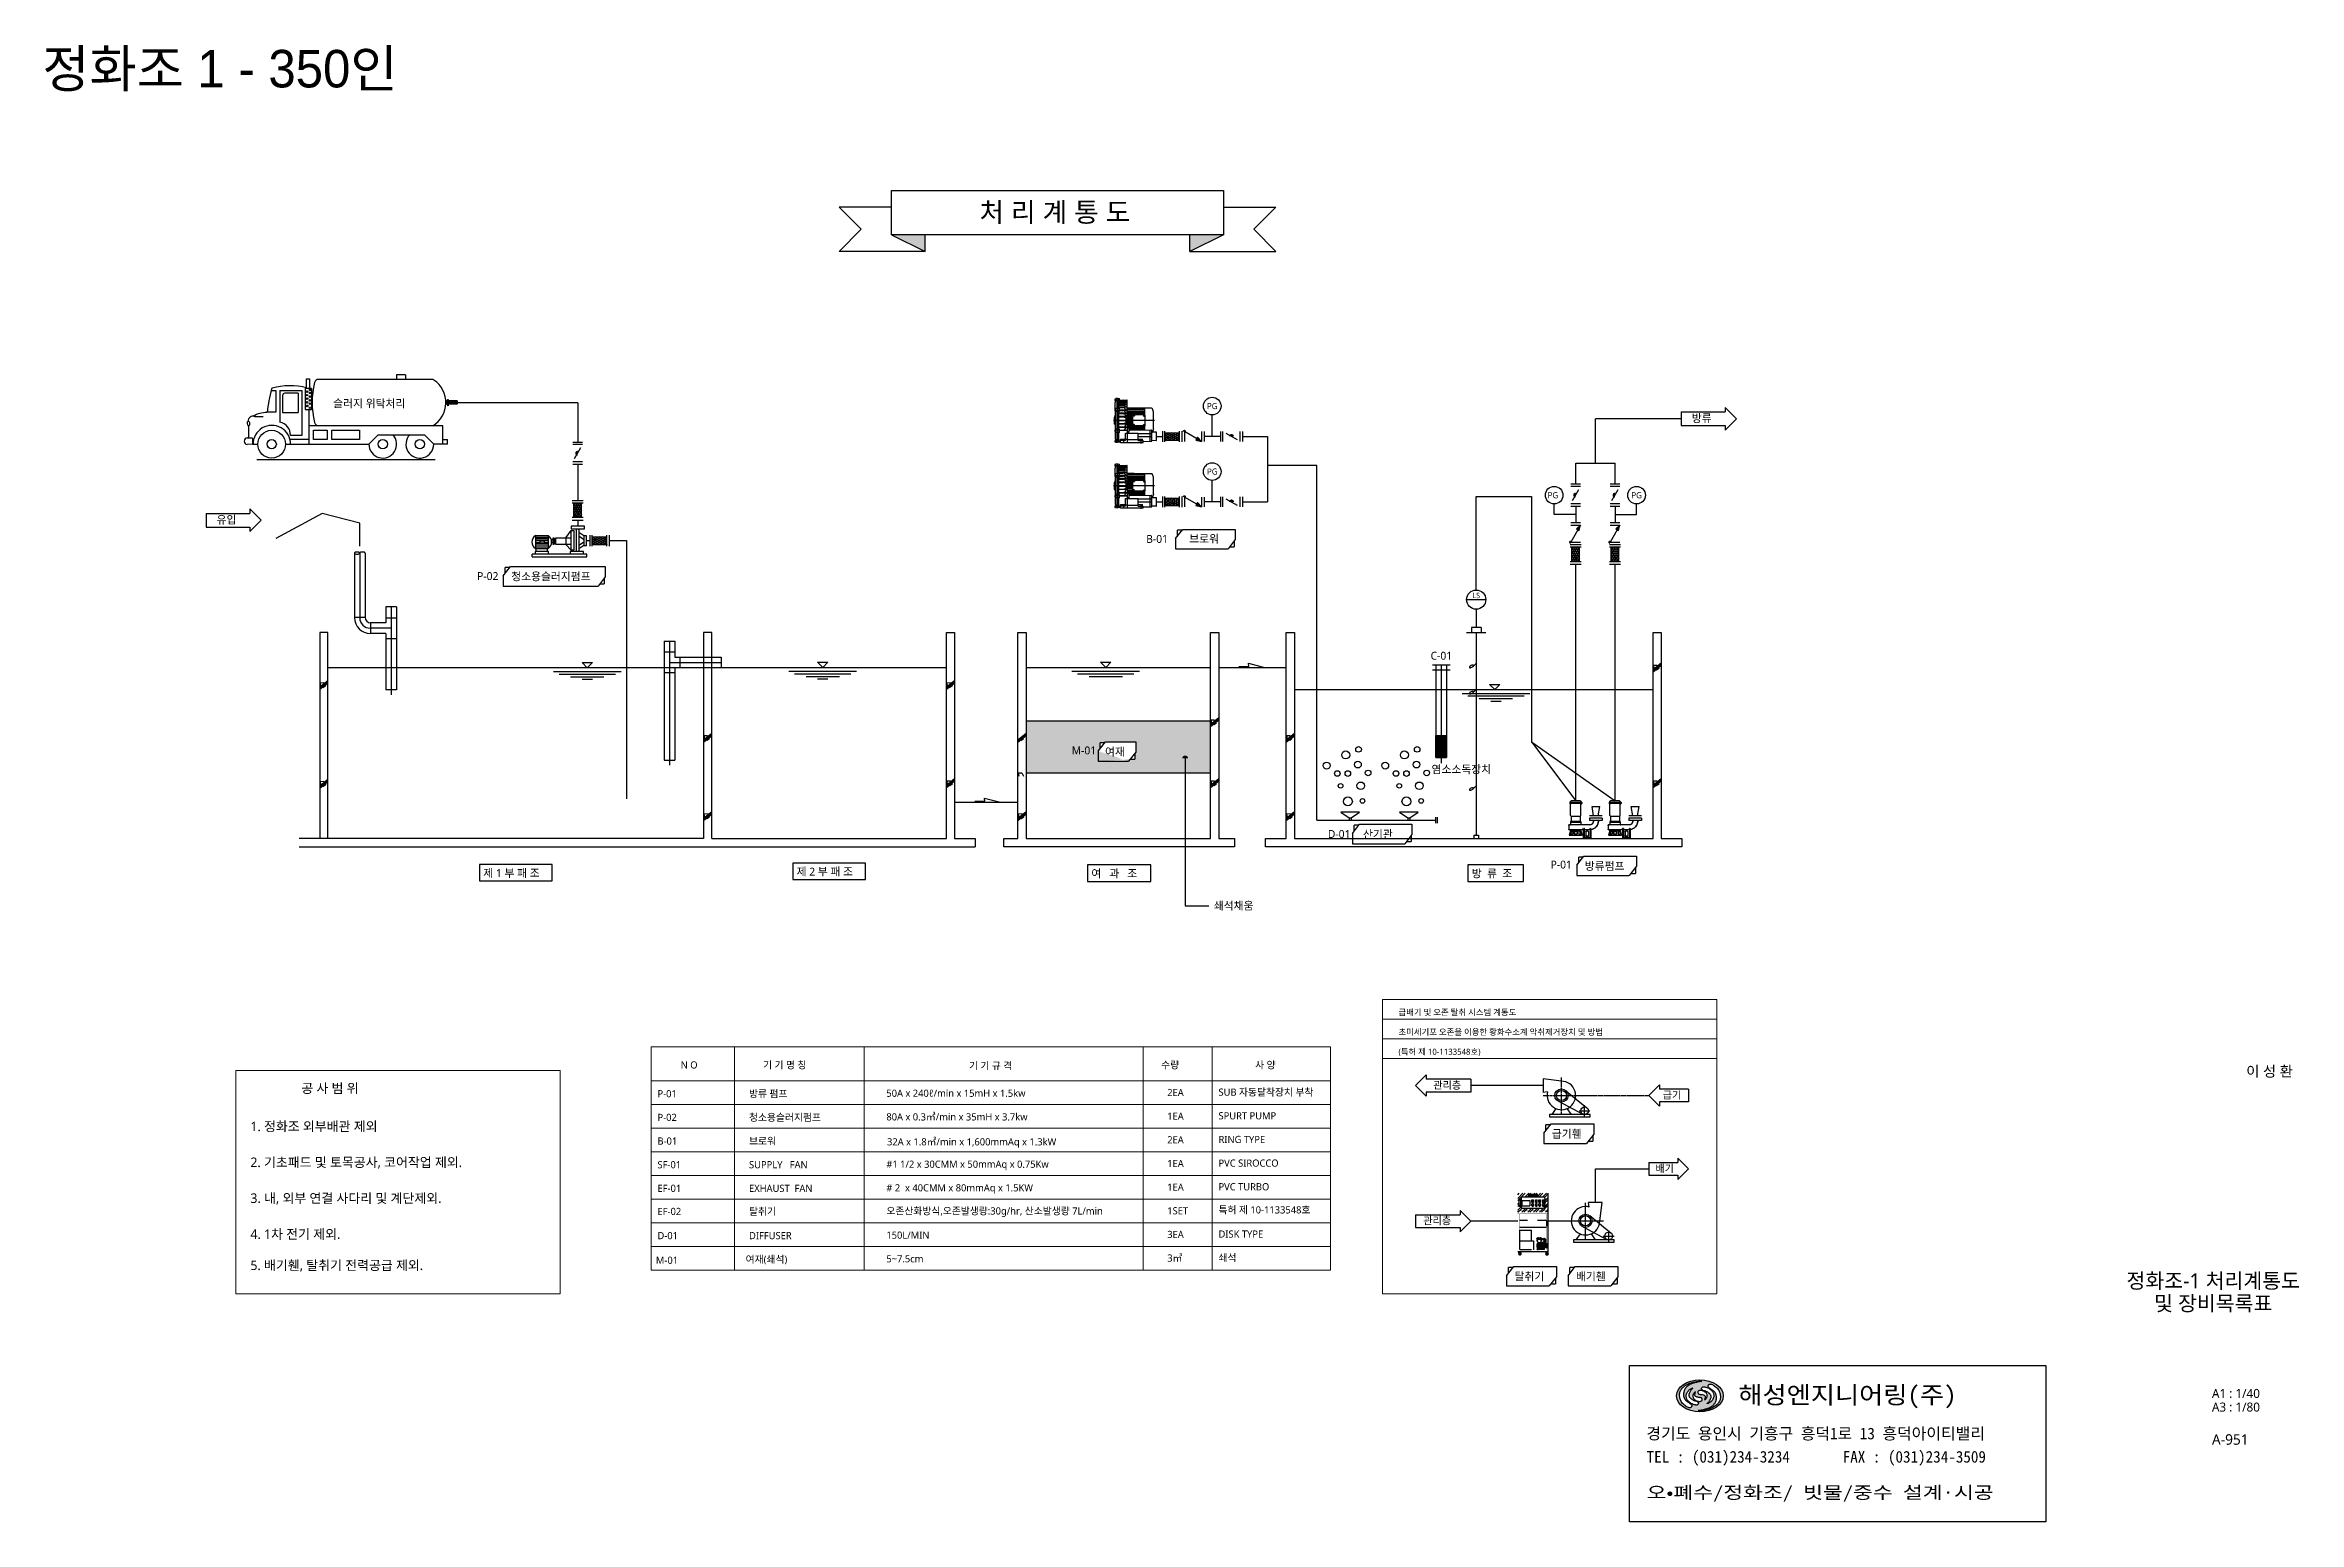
# Model space of a CAD drawing. Header units: millimetres. Extents: x 169673 to 334584, y 156879 to 224061.
# Drawn here: x 170179 to 200184, y 204399 to 224061 of the extents above; entities that cross this region are included whole.
import ezdxf
from ezdxf.enums import TextEntityAlignment as Align

# ---------------------------------------------------------------- set-up
doc = ezdxf.new("R2010")
doc.units = ezdxf.units.MM
doc.header["$LTSCALE"] = 40
doc.header["$MEASUREMENT"] = 0
doc.linetypes.add('CENTER2', pattern=[1.125, 0.75, -0.125, 0.125, -0.125])
doc.layers.get('0').update_dxf_attribs({"linetype": 'CONTINUOUS'})
for name, color, linetype in [('1', 1, 'CONTINUOUS'), ('2', 1, 'CONTINUOUS'), ('A-BORD', 7, 'CONTINUOUS'), ('A-PAT-PD', 8, 'CONTINUOUS'), ('A-XXXX-TXT2', 3, 'CONTINUOUS'), ('DUCT', 4, 'CONTINUOUS'), ('PANEL', 7, 'CONTINUOUS'), ('TEXT', 7, 'CONTINUOUS'), ('TITLE관련', 7, 'CONTINUOUS'), ('WL', 5, 'CONTINUOUS'), ('도면층1', 4, 'CONTINUOUS'), ('장비', 5, 'CONTINUOUS'), ('해성', 4, 'CONTINUOUS')]:
    doc.layers.add(name, color=color, linetype=linetype)
doc.layers.add('A-BORD-TEXT', color=3, linetype='CONTINUOUS', lineweight=25)
doc.styles.add('굴림', font='')
doc.styles.add('돋움', font='')
doc.styles.add('맑은 고딕', font='malgun.ttf')
doc.styles.add('맑은고딕', font='malgun.ttf')
doc.styles.get('굴림').set_extended_font_data('GulimChe')
doc.styles.get('돋움').set_extended_font_data('Dotum')
doc.dimstyles.get("Standard").update_dxf_attribs({"dimtxt": 1, "dimasz": 0.18, "dimexe": 0.18, "dimexo": 0.0625, "dimgap": 0.5, "dimtad": 1, "dimzin": 0, "dimdsep": 46, "dimcen": 0.09, "dimadec": 0, "dimazin": 0, "dimtfac": 1, "dimtofl": 0, "dimtmove": 2, "dimatfit": 3, "dimfxl": 1, "dimtolj": 1, "dimtzin": 0, "dimarcsym": 0})

msp = doc.modelspace()

# ---------------------------------------------------------------- texts
at = {"layer": 'A-BORD', "color": 7, "style": '굴림'}
for s, height, width, p in [('해성엔지니어링(주)', 233, 1.1, (192720.3, 205973.1)), ('오•폐수/정화조/ 빗물/중수 설계·시공', 165.6, 1.27, (191500, 204707.7))]:
    msp.add_text(s, height=height, dxfattribs=dict(at, width=width)).set_placement(p)
for s, p in [('경기도 용인시 기흥구 흥덕1로 13 흥덕아이티밸리', (191496.7, 205498)), ('TEL : (031)234-3234       FAX : (031)234-3509', (191500, 205188.1))]:
    msp.add_text(s, height=155.334, dxfattribs=at).set_placement(p)
at = {"layer": 'A-BORD-TEXT', "style": '맑은고딕'}
msp.add_text('이 성 환', height=140, dxfattribs=at).set_placement((200103.5, 210327), align=Align.RIGHT)
for s, p in [('정화조-1 처리계통도', (199043.1, 207609.2)), ('및 장비목록표', (199043.1, 207309.2))]:
    msp.add_text(s, height=200, dxfattribs=at).set_placement(p, align=Align.MIDDLE_CENTER)
for s, height, p in [('A1 : 1/40', 120, (199025.9, 206048.9)), ('A3 : 1/80', 120, (199025.9, 205867.5)), ('A-951', 140, (199025.9, 205426.1))]:
    msp.add_text(s, height=height, dxfattribs=at).set_placement(p)
at = {"layer": 'A-XXXX-TXT2', "style": '맑은 고딕'}
for s, height, p in [('슬러지 위탁처리', 105.26, (174015.1, 219237.4, 0)), ('방류', 105.26, (192101.3, 219039.8)), ('유입', 105.26, (172462.8, 217687.7)), ('B-01', 105.26, (184838.1, 217432.9, 0)), ('브로워', 105.26, (185411.2, 217435.3, 0)), ('P-02', 105.26, (175930.7, 216938.2, 0)), ('청소용슬러지펌프', 105.26, (176385.2, 216933.5, 0)), ('C-01', 105.26, (188623.7, 215877.9, 0)), ('M-01', 105.26, (183846.6, 214617.1, 0)), ('여재', 105.26, (184290, 214600, 0)), ('염소소독장치', 105.26, (188636.9, 214365.4, 0)), ('D-01', 105.26, (187256.3, 213504.5, 0)), (' 산기관', 105.26, (187688, 213502, 0)), ('제 1 부 패 조', 105.26, (176013.5, 212984.8)), ('제 2 부 패 조', 105.26, (180184.5, 213003.1)), ('여   과   조', 105.26, (184108, 212979.3)), ('방  류  조', 105.26, (189171.5, 212979.3)), ('P-01', 105.26, (190221.5, 213097.6, 0)), ('방류펌프', 105.26, (190676.4, 213078.1, 0)), ('쇄석채움', 105.26, (185737.8, 212548.6)), ('급배기 및 오존 탈취 시스템 계통도', 79.522, (188196.5, 211143.7)), ('초미세기포 오존을 이용한 황화수소계 악취제거장치 및 방법', 79.522, (188196.5, 210881.3)), ('(특허 제 10-1133548호)', 79.522, (188196.5, 210618.9)), (' N O', 95.43, (178609, 210434.9)), ('기 기 명 칭', 95.43, (179738.3, 210434.9)), ('기 기 규 격', 95.43, (182478.9, 210424.2)), ('수량', 95.43, (185037.5, 210434.9)), ('사 양', 95.43, (186288.3, 210434.9)), ('공 사 범 위', 126.31, (173590.9, 210109.3)), ('P-01', 95.43, (178332.1, 210051.7)), ('방류 펌프', 95.43, (179550.6, 210051.7)), ('50A x 240ℓ/min x 15mH x 1.5kw', 95.426, (181378.9, 210058.4)), ('2EA', 95.43, (185118.2, 210067.8)), ('SUB 자동탈착장치 부착', 95.426, (185800.8, 210072.8)), ('관리층', 98.59, (188660.4, 210164.4, 0)), ('급기', 98.59, (191714.5, 210031.9, 0)), ('1. 정화조 외부배관 제외', 126.309, (172912.8, 209601.5)), ('P-02', 95.43, (178332.1, 209736.8)), ('청소용슬러지펌프', 95.43, (179550.6, 209736.8)), ('80A x 0.3㎥/min x 35mH x 3.7kw', 95.426, (181378.9, 209743.5)), ('1EA', 95.43, (185118.2, 209752.9)), ('SPURT PUMP', 95.43, (185800.8, 209757.9)), ('B-01', 95.43, (178332.1, 209421.9)), ('브로워', 95.43, (179550.6, 209421.9)), ('32A x 1.8㎥/min x 1,600mmAq x 1.3kW', 95.426, (181387.8, 209411.3)), ('2EA', 95.43, (185118.2, 209438)), ('RING TYPE', 95.43, (185800.8, 209443)), ('급기휀', 105.26, (190238.3, 209512.1)), ('2. 기초패드 및 토목공사, 코어작업 제외.', 126.309, (172912.8, 209123.4)), ('SF-01 ', 95.43, (178332.1, 209107)), ('SUPPLY   FAN', 95.426, (179550.6, 209107)), ('#1 1/2 x 30CMM x 50mmAq x 0.75Kw  ', 95.426, (181378.9, 209113.7)), ('1EA', 95.43, (185118.2, 209123.1)), ('PVC SIROCCO', 95.426, (185800.8, 209128.1)), ('배기', 98.59, (191616.3, 209054.7, 0)), ('EF-01', 95.43, (178332.1, 208792.2)), ('EXHAUST  FAN', 95.426, (179550.6, 208792.2)), ('# 2  x 40CMM x 80mmAq x 1.5KW', 95.426, (181378.9, 208798.8)), ('1EA', 95.43, (185118.2, 208808.2)), ('PVC TURBO', 95.43, (185800.8, 208813.2)), ('3. 내, 외부 연결 사다리 및 계단제외.', 126.309, (172912.8, 208645.4)), ('EF-02', 95.43, (178332.1, 208484.4)), ('탈취기', 95.43, (179550.6, 208484.4)), ('오존산화방식,오존발생량:30g/hr, 산소발생량 7L/min', 95.426, (181378.9, 208491)), ('1SET', 95.43, (185118.2, 208493.3)), ('특허 제 10-1133548호', 95.426, (185800.8, 208505.4)), ('4. 1차 전기 제외.', 126.309, (172912.8, 208167.4)), ('D-01', 95.43, (178332.1, 208162.4)), ('DIFFUSER', 95.43, (179550.6, 208162.4)), ('150L/MIN', 95.43, (181378.9, 208169)), ('3EA', 95.43, (185118.2, 208178.4)), ('DISK TYPE', 95.43, (185800.8, 208183.4)), ('관리층', 98.59, (188526.6, 208359.6, 0)), ('M-01', 95.43, (178311.3, 207834.8)), (' 여재(쇄석)', 95.43, (179473.7, 207847.5)), ('5~7.5cm', 95.43, (181378.9, 207854.1)), ('3㎥', 95.43, (185118.2, 207863.5)), ('쇄석', 95.43, (185800.8, 207868.5)), ('5. 배기휀, 탈취기 전력공급 제외.', 126.309, (172912.8, 207752.1)), ('탈취기', 105.26, (189741.6, 207614.6)), ('배기휀', 105.26, (190559.5, 207614.6))]:
    msp.add_text(s, height=height, dxfattribs=at).set_placement(p)
at = {"layer": 'PANEL', "color": 0, "style": '맑은 고딕'}
for s, p in [('기액혼합펌프', (189976.2, 208686.6)), ('운전', (189981.4, 208673.7)), ('정지', (189981.4, 208627.2)), ('컴 프 레 셔', (190023.8, 208686.6)), ('가압펌프', (190024.5, 208629.8)), ('운전', (190027.9, 208673.7)), ('정지', (190027.9, 208627.2)), ('오 존 발생기', (190069.3, 208686.6)), ('운전', (190074.4, 208673.7)), ('정지', (190074.4, 208627.2)), ('솔레노이드밸브', (190115.1, 208686.6)), ('열 림', (190120.9, 208673.7)), ('담 힘', (190120.9, 208627.2))]:
    msp.add_text(s, height=1.81, dxfattribs=at).set_placement(p, align=Align.MIDDLE_LEFT)
at = {"layer": 'TEXT', "style": '맑은 고딕'}
msp.add_text('LS', height=71.07, dxfattribs=at).set_placement((189181.3, 216697.6))
at = {"layer": 'TEXT', "color": 0, "linetype": 'Continuous', "style": '맑은 고딕'}
msp.add_text('HIO 600S', height=8.63, dxfattribs=at).set_placement((189967.6, 208753.8), align=Align.MIDDLE_LEFT)
at = {"layer": 'WL', "style": '맑은 고딕'}
for p in [(185647.1, 219214.1, 0), (185647.1, 218342.4, 0), (190182, 218027.5), (191296.3, 218027.5)]:
    msp.add_text('PG', height=80.77, dxfattribs=at).set_placement(p)
at = {"layer": '해성', "color": 2, "style": '돋움'}
for s, height, p in [('정화조 1 - 350인', 500, (172507.2, 223496.5)), ('처 리 계 통 도', 259.45, (183622.2, 221706.5))]:
    msp.add_text(s, height=height, dxfattribs=at).set_placement(p, align=Align.CENTER)

# ---------------------------------------------------------------- hatches: boundary and pattern name
h = msp.add_hatch()
h.set_pattern_fill('STEEL', color=256, scale=17.447488)
h.set_pattern_definition([(45, (19252.52, 184486.56), (-39.170729, 39.170729), []), (45, (19252.52, 184514.256), (-39.170729, 39.170729), [])])
h.paths.add_polyline_path([(190191.4, 208773.5), (189784.3, 208773.5), (189784.3, 208540.8), (190191.4, 208540.8)])
h.paths.add_polyline_path([(189848.2, 208575.1, -0.4142136), (189830.8, 208592.6), (189830.8, 208708.9, -0.4142136), (189848.2, 208726.4), (190127.4, 208726.4, -0.4142136), (190144.9, 208708.9), (190144.9, 208592.6, -0.4142136), (190127.4, 208575.1)], flags=16)
h.paths.add_polyline_path([(189839.5, 208609.1), (189839.5, 208633), (189860.5, 208633), (189860.5, 208609.1, -1)], flags=0)
h.paths.add_polyline_path([(189841.3, 208609.1, -1), (189858.7, 208609.1, -1)], flags=0)
h.paths.add_polyline_path([(189815.1, 208599), (189809.3, 208599, -0.4142136), (189803.5, 208604.8), (189803.5, 208680.4, -0.4142136), (189809.3, 208686.2), (189815.1, 208686.2, -0.4142136), (189820.9, 208680.4), (189820.9, 208604.8, -0.4142136)], flags=16)
h.paths.add_polyline_path([(189886, 208609.1), (189886, 208633), (189907, 208633), (189907, 208609.1, -1)], flags=0)
h.paths.add_polyline_path([(189887.8, 208609.1, -1), (189905.2, 208609.1, -1)], flags=0)
h.paths.add_polyline_path([(189805.4, 208610.6, -1), (189818.9, 208610.6, -1)], flags=0)
h.paths.add_polyline_path([(189839.5, 208655.6), (189839.5, 208679.5), (189860.5, 208679.5), (189860.5, 208655.6, -1)], flags=0)
h.paths.add_polyline_path([(189841.3, 208655.6, -1), (189858.7, 208655.6, -1)], flags=0)
h.paths.add_polyline_path([(189932.6, 208609.1), (189932.6, 208633), (189953.5, 208633), (189953.5, 208609.1, -1)], flags=0)
h.paths.add_polyline_path([(189886, 208655.6), (189886, 208679.5), (189907, 208679.5), (189907, 208655.6, -1)], flags=0)
h.paths.add_polyline_path([(189934.3, 208609.1, -1), (189951.8, 208609.1, -1)], flags=0)
h.paths.add_polyline_path([(189887.8, 208655.6, -1), (189905.2, 208655.6, -1)], flags=0)
h.paths.add_polyline_path([(189932.6, 208655.6), (189932.6, 208679.5), (189953.5, 208679.5), (189953.5, 208655.6, -1)], flags=0)
h.paths.add_polyline_path([(189934.3, 208655.6, -1), (189951.8, 208655.6, -1)], flags=0)
h.paths.add_polyline_path([(189839.5, 208684.2), (189839.5, 208688.8), (189860.5, 208688.8), (189860.5, 208684.2)], flags=0)
h.paths.add_polyline_path([(189886, 208684.2), (189886, 208688.8), (189907, 208688.8), (189907, 208684.2)], flags=0)
h.paths.add_polyline_path([(189979.1, 208609.1), (189979.1, 208633), (190000, 208633), (190000, 208609.1, -1)], flags=0)
h.paths.add_polyline_path([(189980.8, 208609.1, -1), (189998.3, 208609.1, -1)], flags=0)
h.paths.add_polyline_path([(189932.6, 208684.2), (189932.6, 208688.8), (189953.5, 208688.8), (189953.5, 208684.2)], flags=0)
h.paths.add_polyline_path([(189979.1, 208655.6), (189979.1, 208679.5), (190000, 208679.5), (190000, 208655.6, -1)], flags=0)
h.paths.add_polyline_path([(189980.8, 208655.6, -1), (189998.3, 208655.6, -1)], flags=0)
h.paths.add_polyline_path([(189979.1, 208684.2), (189979.1, 208688.8), (190000, 208688.8), (190000, 208684.2)], flags=0)
h.paths.add_polyline_path([(190025.2, 208605.7), (190025.2, 208679.5), (190132.7, 208679.5), (190132.7, 208605.7)], flags=0)
h.paths.add_polyline_path([(189929.7, 208744.4), (189929.7, 208761.8), (190046, 208761.8), (190046, 208744.4)], flags=16)
h.paths.add_polyline_path([(189932.4, 208752.8, -1), (189937.1, 208752.8, -1)], flags=0)
h.paths.add_polyline_path([(190038.6, 208752.8, -1), (190043.2, 208752.8, -1)], flags=0)
h.paths.add_polyline_path([(190191.4, 208540.8), (189784.3, 208540.8), (189784.3, 208523.4), (190191.4, 208523.4)])
h.paths.add_polyline_path([(189965.4, 208747.1), (190016.8, 208747.1), (190016.8, 208760.3), (189965.4, 208760.3)], flags=8)
h.paths.add_polyline_path([(189841.9, 208685.1), (189857.7, 208685.1), (189857.7, 208688.1), (189841.9, 208688.1)], flags=8)
h.paths.add_polyline_path([(189889.6, 208685.1), (189904.1, 208685.1), (189904.1, 208688.1), (189889.6, 208688.1)], flags=8)
h.paths.add_polyline_path([(189935, 208685.1), (189950.8, 208685.1), (189950.8, 208688.1), (189935, 208688.1)], flags=8)
h.paths.add_polyline_path([(189980.8, 208685), (189999, 208685), (189999, 208688.1), (189980.8, 208688.1)], flags=8)
h.paths.add_polyline_path([(189986.7, 208672.2), (189993.8, 208672.2), (189993.8, 208675.2), (189986.7, 208675.2)], flags=8)
h.paths.add_polyline_path([(189986.7, 208625.8), (189993.8, 208625.8), (189993.8, 208628.7), (189986.7, 208628.7)], flags=8)
h.paths.add_polyline_path([(189890.2, 208628.3), (189901.1, 208628.3), (189901.1, 208631.3), (189890.2, 208631.3)], flags=8)
h.paths.add_polyline_path([(189940.2, 208672.3), (189946.1, 208672.3), (189946.1, 208675.2), (189940.2, 208675.2)], flags=8)
h.paths.add_polyline_path([(189940.1, 208625.7), (189946.1, 208625.7), (189946.1, 208628.7), (189940.1, 208628.7)], flags=8)
h.paths.add_polyline_path([(189893.6, 208672.3), (189899.5, 208672.3), (189899.5, 208675.2), (189893.6, 208675.2)], flags=8)
h.paths.add_polyline_path([(189893.6, 208625.7), (189899.5, 208625.7), (189899.5, 208628.7), (189893.6, 208628.7)], flags=8)
h.paths.add_polyline_path([(189847.1, 208672.3), (189853, 208672.3), (189853, 208675.2), (189847.1, 208675.2)], flags=8)
h.paths.add_polyline_path([(189847.1, 208625.7), (189853, 208625.7), (189853, 208628.7), (189847.1, 208628.7)], flags=8)
h = msp.add_hatch(color=5)
h.set_gradient(color1=(0, 0, 255), color2=(77, 77, 255), one_color=1, tint=0.65)
edge = h.paths.add_edge_path(flags=16)
edge.add_spline(control_points=[(192187, 205881.8), (192201.7, 205881), (192250.3, 205878.3), (192311.4, 205893.4), (192375.1, 205916.4), (192415, 205941.9), (192451.7, 205975.6), (192475.3, 206013.2), (192486, 206055.1), (192481.7, 206097.5), (192470, 206132.7), (192446.4, 206173.7), (192410.8, 206204.5), (192378.2, 206227.5), (192357, 206232.8), (192347.5, 206232.7), (192336.7, 206232.6), (192328.2, 206226.7), (192321.5, 206219.3), (192318.5, 206209.7), (192320, 206199.1), (192328.3, 206185.9), (192345.3, 206174.8), (192364.2, 206160), (192382.7, 206147.4), (192396.6, 206137.3), (192405.5, 206127.9), (192412.7, 206118.2), (192420, 206105.8), (192425.2, 206090.5), (192429.3, 206076.5), (192430, 206064), (192430.2, 206055.6), (192430.5, 206047.3), (192428.7, 206038.5), (192427.4, 206026.7), (192423.3, 206011.6), (192417, 205994.2), (192407.4, 205976.8), (192395.2, 205963.5), (192383.6, 205948.6), (192369.2, 205939.7), (192353.3, 205927.5), (192335.2, 205920.3), (192314.6, 205910.2), (192297.5, 205906.3), (192278.8, 205900), (192258.2, 205896.1), (192233.2, 205889.2), (192209.1, 205886.3), (192194, 205883.2), (192187, 205881.8)], knot_values=[0, 0, 0, 0, 1.7171001, 5.6301457, 7.172977, 9.5867275, 11.0632552, 12.9333885, 14.6656334, 15.973267, 17.8262703, 18.9330032, 21.428336, 23.2368134, 23.465554, 23.9534398, 24.3372505, 24.6843468, 25.1130676, 25.4784447, 25.8201621, 26.3235656, 27.2271679, 28.1511667, 29.1242882, 29.8259616, 30.1332515, 30.6249199, 31.2229252, 31.7996158, 32.4986442, 32.902553, 33.2523883, 33.4749087, 33.8600338, 34.2886239, 34.8565846, 35.6713911, 36.4402555, 37.1403275, 37.763345, 38.6110419, 39.0902204, 40.0806687, 40.8542648, 41.7494408, 42.1046905, 43.1507141, 44.1736723, 45.1178654, 45.9595047, 45.9595047, 45.9595047, 45.9595047], degree=3, periodic=0)
h.paths.add_polyline_path([(192003.3, 206043), (192005.4, 206039.3), (192007.6, 206035.7), (192009.9, 206032.2), (192012.4, 206028.7), (192014.9, 206025.4), (192017.7, 206022.2), (192020.5, 206019.1), (192023.6, 206016.1), (192026.8, 206013.4), (192030.1, 206010.8), (192033.5, 206008.2), (192036.9, 206005.8), (192040.4, 206003.3), (192043.9, 206000.9), (192047.3, 205998.5), (192050.8, 205996.1), (192054.2, 205993.6), (192057.6, 205991.1), (192061, 205988.6), (192064.4, 205986.1), (192067.8, 205983.6), (192071.2, 205981), (192074.6, 205978.5), (192078, 205976), (192081.5, 205973.6), (192084.9, 205971.1), (192088.2, 205968.4), (192091.4, 205965.6), (192094.3, 205962.6), (192096.9, 205959.3), (192099.2, 205955.6), (192100.9, 205951.7), (192101.9, 205947.6), (192102.2, 205943.4), (192101.6, 205939.2), (192100.3, 205935.1), (192098.2, 205931.4), (192095.6, 205928.1), (192092.5, 205925.1), (192089.1, 205922.5), (192085.4, 205920.6), (192081.4, 205919.5), (192077.1, 205919.2), (192072.8, 205919.1), (192068.6, 205919.2), (192064.4, 205919.4), (192060.2, 205920.1), (192056.1, 205921.2), (192052.1, 205922.5), (192048.2, 205924.1), (192044.4, 205925.8), (192040.6, 205927.7), (192036.9, 205929.8), (192033.3, 205932), (192029.7, 205934.3), (192026.2, 205936.7), (192022.7, 205939.2), (192019.3, 205941.8), (192015.9, 205944.4), (192012.5, 205947), (192009.1, 205949.7), (192005.8, 205952.4), (192002.5, 205955.1), (191999.2, 205957.9), (191996, 205960.7), (191992.9, 205963.5), (191989.8, 205966.4), (191986.8, 205969.4), (191983.8, 205972.4), (191980.9, 205975.4), (191978.1, 205978.6), (191975.4, 205981.8), (191972.8, 205985.1), (191970.3, 205988.4), (191967.8, 205991.9), (191965.5, 205995.4), (191963.2, 205998.9), (191961.1, 206002.6), (191959, 206006.3), (191957, 206010), (191955.2, 206013.8), (191953.4, 206017.7), (191951.7, 206021.6), (191950, 206025.5), (191948.5, 206029.4), (191947.1, 206033.4), (191945.7, 206037.4), (191944.5, 206041.5), (191943.3, 206045.5), (191942.2, 206049.6), (191941.3, 206053.8), (191940.4, 206057.9), (191939.6, 206062.1), (191938.9, 206066.3), (191938.3, 206070.5), (191937.8, 206074.7), (191937.5, 206078.9), (191937.3, 206083.1), (191937.2, 206087.3), (191937.3, 206091.6), (191937.5, 206095.8), (191937.9, 206100), (191938.5, 206104.2), (191939.2, 206108.4), (191940, 206112.5), (191941, 206116.7), (191942.2, 206120.8), (191943.4, 206124.8), (191944.8, 206128.9), (191946.3, 206132.9), (191947.9, 206136.8), (191949.6, 206140.7), (191951.4, 206144.5), (191953.3, 206148.3), (191955.4, 206152.1), (191957.5, 206155.7), (191959.7, 206159.3), (191962, 206162.9), (191964.5, 206166.4), (191967, 206169.8), (191969.6, 206173.1), (191972.2, 206176.4), (191975, 206179.6), (191977.8, 206182.7), (191980.8, 206185.8), (191983.7, 206188.8), (191986.8, 206191.7), (191989.9, 206194.6), (191993.1, 206197.4), (191996.3, 206200.1), (191999.6, 206202.8), (192002.9, 206205.5), (192006.2, 206208.1), (192009.6, 206210.6), (192013.1, 206213.1), (192016.5, 206215.6), (192020, 206217.9), (192023.6, 206220.3), (192027.2, 206222.6), (192030.8, 206224.8), (192034.4, 206226.9), (192038.1, 206229), (192041.8, 206231), (192045.5, 206233), (192049.3, 206234.9), (192053.1, 206236.7), (192057, 206238.4), (192060.8, 206240.1), (192064.7, 206241.7), (192068.7, 206243.3), (192072.6, 206244.8), (192076.6, 206246.3), (192080.6, 206247.7), (192084.6, 206249.1), (192088.6, 206250.4), (192092.6, 206251.7), (192096.7, 206253), (192100.7, 206254.3), (192104.8, 206255.6), (192108.9, 206256.8), (192112.9, 206257.9), (192117, 206259.1), (192121.2, 206260.2), (192125.3, 206261.2), (192129.4, 206262.3), (192133.5, 206263.3), (192137.7, 206264.2), (192141.8, 206265.1), (192146, 206265.9), (192150.1, 206266.7), (192154.3, 206267.4), (192158.5, 206268.1), (192162.7, 206268.7), (192166.9, 206269.3), (192171.1, 206269.8), (192175.3, 206270.2), (192179.5, 206270.6), (192183.7, 206270.9), (192187.9, 206271.1), (192192.1, 206271.2), (192196.3, 206271.3), (192200.5, 206271.3), (192204.7, 206271.3), (192209, 206271.2), (192213.2, 206271.1), (192217.4, 206270.9), (192221.7, 206270.7), (192225.9, 206270.5), (192230.1, 206270.3), (192234.3, 206270.1), (192230.2, 206269.2), (192226.1, 206268.4), (192221.9, 206267.6), (192217.8, 206266.8), (192213.6, 206266.1), (192209.4, 206265.4), (192205.2, 206264.8), (192201.1, 206264.2), (192196.9, 206263.5), (192192.7, 206262.8), (192188.6, 206262.1), (192184.4, 206261.2), (192180.3, 206260.3), (192176.2, 206259.3), (192172.1, 206258.3), (192168, 206257.3), (192163.9, 206256.3), (192159.8, 206255.3), (192155.6, 206254.4), (192151.5, 206253.5), (192147.4, 206252.6), (192143.3, 206251.6), (192139.2, 206250.5), (192135.2, 206249.3), (192131.1, 206248), (192127.1, 206246.8), (192123, 206245.6), (192118.9, 206244.5), (192114.9, 206243.3), (192110.8, 206242.1), (192106.8, 206240.8), (192102.9, 206239.3), (192099, 206237.7), (192095.1, 206236), (192091.3, 206234.2), (192087.4, 206232.5), (192083.5, 206230.8), (192079.6, 206229.1), (192075.8, 206227.3), (192072, 206225.5), (192068.2, 206223.5), (192064.6, 206221.4), (192061.1, 206219), (192057.7, 206216.5), (192054.3, 206214.1), (192050.8, 206211.6), (192047.3, 206209.2), (192043.8, 206206.8), (192040.5, 206204.2), (192037.3, 206201.4), (192034.4, 206198.4), (192031.5, 206195.3), (192028.8, 206192.1), (192026.1, 206188.8), (192023.3, 206185.6), (192020.6, 206182.4), (192017.9, 206179.1), (192015.3, 206175.8), (192012.9, 206172.3), (192010.6, 206168.7), (192008.6, 206165.1), (192006.6, 206161.3), (192004.8, 206157.5), (192003.1, 206153.6), (192001.5, 206149.7), (192000.1, 206145.7), (191998.7, 206141.7), (191997.4, 206137.7), (191996.2, 206133.6), (191995.2, 206129.5), (191994.3, 206125.4), (191993.6, 206121.2), (191993, 206117.1), (191992.4, 206112.9), (191991.7, 206108.7), (191991.1, 206104.5), (191990.9, 206100.3), (191991, 206096.1), (191991.2, 206091.8), (191991.3, 206087.6), (191991.5, 206083.4), (191991.9, 206079.2), (191992.6, 206075), (191993.5, 206070.9), (191994.5, 206066.8), (191995.7, 206062.7), (191997, 206058.7), (191998.4, 206054.7), (191999.9, 206050.7), (192001.5, 206046.8)])
h.paths.add_polyline_path([(192068.3, 206063.3), (192070, 206060.4), (192072, 206057.7), (192074.2, 206055.1), (192076.5, 206052.6), (192079, 206050.3), (192081.6, 206048), (192084.2, 206045.8), (192086.7, 206043.5), (192089.3, 206041.3), (192091.8, 206039), (192094.4, 206036.9), (192097.1, 206034.7), (192099.8, 206032.6), (192102.5, 206030.6), (192105.3, 206028.7), (192108.1, 206026.8), (192111, 206024.9), (192113.9, 206023.2), (192116.8, 206021.5), (192119.9, 206019.9), (192122.9, 206018.5), (192126.1, 206017.3), (192129.3, 206016.1), (192132.5, 206015.1), (192135.8, 206014.1), (192139.1, 206013.2), (192142.4, 206012.4), (192145.7, 206011.7), (192149, 206011), (192152.4, 206010.3), (192155.7, 206009.6), (192159, 206008.7), (192162.2, 206007.7), (192165.3, 206006.4), (192168.3, 206004.8), (192171.3, 206003), (192174.1, 206001.2), (192177, 205999.3), (192179.6, 205997.2), (192182.2, 205994.9), (192184.4, 205992.4), (192186.3, 205989.5), (192187.7, 205986.4), (192188.6, 205983.1), (192188.9, 205979.7), (192188.8, 205976.3), (192188.1, 205973), (192187, 205969.8), (192185.4, 205966.8), (192183.5, 205963.9), (192181.1, 205961.4), (192178.5, 205959.3), (192175.5, 205957.6), (192172.3, 205956.3), (192169.1, 205955.4), (192165.7, 205955), (192162.3, 205954.8), (192158.9, 205954.8), (192155.5, 205955), (192152.1, 205955.4), (192148.7, 205955.8), (192145.4, 205956.4), (192142.1, 205957.1), (192138.8, 205957.9), (192135.5, 205958.7), (192132.2, 205959.6), (192128.9, 205960.5), (192125.6, 205961.5), (192122.4, 205962.6), (192119.2, 205963.7), (192116, 205964.8), (192112.8, 205966.1), (192109.7, 205967.4), (192106.6, 205968.8), (192103.6, 205970.3), (192100.6, 205971.9), (192097.6, 205973.6), (192094.7, 205975.4), (192091.9, 205977.2), (192089, 205979.1), (192086.2, 205981), (192083.4, 205983), (192080.6, 205984.9), (192077.9, 205986.9), (192075.2, 205988.9), (192072.4, 205991), (192069.8, 205993.1), (192067.1, 205995.2), (192064.5, 205997.4), (192061.9, 205999.6), (192059.4, 206001.9), (192056.9, 206004.2), (192054.5, 206006.6), (192052.2, 206009.1), (192049.9, 206011.6), (192047.7, 206014.2), (192045.6, 206016.9), (192043.6, 206019.6), (192041.6, 206022.4), (192039.8, 206025.3), (192038.1, 206028.2), (192036.4, 206031.2), (192034.9, 206034.2), (192033.4, 206037.3), (192032.1, 206040.4), (192030.9, 206043.6), (192029.8, 206046.8), (192029, 206050.1), (192028.3, 206053.4), (192027.8, 206056.8), (192027.4, 206060.2), (192027.1, 206063.6), (192026.9, 206067), (192026.8, 206070.4), (192026.8, 206073.8), (192026.8, 206077.2), (192026.8, 206080.6), (192027, 206084), (192027.3, 206087.4), (192027.7, 206090.7), (192028.5, 206094.1), (192029.4, 206097.3), (192030.5, 206100.5), (192031.7, 206103.7), (192032.9, 206106.9), (192034, 206110.2), (192035.1, 206113.4), (192036.3, 206116.6), (192037.7, 206119.6), (192039.3, 206122.6), (192041.2, 206125.4), (192043.2, 206128.2), (192045.3, 206130.9), (192047.4, 206133.6), (192049.4, 206136.3), (192051.4, 206139.1), (192053.3, 206141.9), (192055.4, 206144.6), (192057.6, 206147.2), (192059.9, 206149.6), (192062.4, 206151.9), (192065, 206154.1), (192067.7, 206156.2), (192070.5, 206158.2), (192073.3, 206160.2), (192076.1, 206162), (192079, 206163.9), (192081.8, 206165.7), (192084.7, 206167.5), (192087.6, 206169.2), (192090.6, 206170.9), (192093.6, 206172.6), (192096.6, 206174.1), (192099.7, 206175.5), (192102.8, 206176.8), (192106, 206178), (192109.2, 206179.1), (192112.5, 206180.1), (192115.7, 206181), (192113.6, 206178.4), (192111.4, 206175.8), (192109.1, 206173.3), (192106.7, 206170.9), (192104.2, 206168.6), (192101.8, 206166.2), (192099.4, 206163.8), (192097, 206161.3), (192094.8, 206158.7), (192092.7, 206156.1), (192090.6, 206153.4), (192088.6, 206150.6), (192086.7, 206147.8), (192084.8, 206145), (192082.9, 206142.2), (192081.1, 206139.3), (192079.3, 206136.5), (192077.5, 206133.6), (192075.7, 206130.7), (192074, 206127.7), (192072.4, 206124.7), (192070.8, 206121.7), (192069.3, 206118.7), (192068, 206115.5), (192066.7, 206112.4), (192065.6, 206109.2), (192064.5, 206105.9), (192063.6, 206102.6), (192062.9, 206099.3), (192062.2, 206096), (192061.7, 206092.6), (192061.3, 206089.2), (192061.1, 206085.8), (192061.3, 206082.4), (192061.9, 206079.1), (192062.9, 206075.9), (192064.2, 206072.7), (192065.5, 206069.5), (192066.9, 206066.4)])
h.paths.add_polyline_path([(192149.1, 206070.3), (192151.6, 206068.7), (192154.1, 206067.3), (192156.8, 206065.9), (192159.4, 206064.6), (192161.9, 206063.4), (192164.5, 206062.2), (192167.1, 206061.1), (192169.7, 206060.1), (192172.4, 206059.3), (192175.1, 206058.5), (192177.9, 206057.9), (192180.7, 206057.4), (192183.6, 206056.9), (192186.4, 206056.6), (192189.3, 206056.4), (192192.1, 206056.2), (192195, 206056.1), (192197.8, 206056.1), (192200.7, 206056), (192203.5, 206055.9), (192206.3, 206055.7), (192209.2, 206055.4), (192212, 206055), (192214.8, 206054.5), (192217.5, 206053.9), (192220.3, 206053.1), (192223, 206052.2), (192225.7, 206051.2), (192228.2, 206049.8), (192230.5, 206048.1), (192232.6, 206046.2), (192234.5, 206043.9), (192236, 206041.5), (192237.2, 206038.9), (192238.1, 206036.2), (192238.6, 206033.4), (192238.9, 206030.6), (192239, 206027.7), (192239, 206024.8), (192238.8, 206021.9), (192238.3, 206019.1), (192237.2, 206016.5), (192235.7, 206014.1), (192233.7, 206012), (192231.4, 206010.2), (192228.9, 206008.7), (192226.4, 206007.5), (192223.7, 206006.5), (192220.9, 206005.7), (192218.1, 206005), (192215.3, 206004.4), (192212.5, 206003.9), (192209.7, 206003.4), (192206.9, 206003.2), (192204.1, 206003.1), (192201.2, 206003.3), (192198.4, 206003.5), (192195.6, 206003.9), (192192.7, 206004.3), (192189.9, 206004.7), (192187.1, 206005.3), (192184.3, 206005.8), (192181.6, 206006.5), (192178.8, 206007.2), (192176.1, 206008.1), (192173.4, 206009), (192170.8, 206010), (192168.1, 206011), (192165.5, 206012.1), (192162.9, 206013.3), (192160.3, 206014.5), (192157.7, 206015.8), (192155.2, 206017.1), (192152.7, 206018.4), (192150.2, 206019.8), (192147.7, 206021.2), (192145.3, 206022.7), (192142.9, 206024.2), (192140.6, 206025.9), (192138.3, 206027.6), (192136.1, 206029.4), (192134, 206031.3), (192132, 206033.3), (192130, 206035.3), (192128, 206037.4), (192126.2, 206039.6), (192124.5, 206041.9), (192122.9, 206044.3), (192121.6, 206046.7), (192120.4, 206049.3), (192119.4, 206052), (192118.5, 206054.7), (192117.7, 206057.5), (192117.1, 206060.3), (192116.5, 206063.1), (192116.1, 206065.9), (192115.7, 206068.7), (192115.5, 206071.6), (192115.5, 206074.4), (192115.5, 206077.3), (192115.8, 206080.1), (192116.1, 206082.9), (192116.6, 206085.7), (192117.2, 206088.5), (192118, 206091.3), (192118.9, 206094), (192119.9, 206096.7), (192121.1, 206099.2), (192122.5, 206101.8), (192124, 206104.2), (192125.6, 206106.5), (192127.3, 206108.7), (192129.2, 206110.9), (192131, 206113.1), (192132.9, 206115.3), (192134.8, 206117.4), (192136.7, 206119.4), (192138.8, 206121.3), (192141, 206123.1), (192143.3, 206124.8), (192145.7, 206126.4), (192148.1, 206127.9), (192150.6, 206129.4), (192149.4, 206126.8), (192148.4, 206124.1), (192147.5, 206121.4), (192146.8, 206118.7), (192146.1, 206115.9), (192145.4, 206113.2), (192144.6, 206110.4), (192143.7, 206107.7), (192143, 206105), (192142.4, 206102.2), (192141.9, 206099.4), (192141.6, 206096.5), (192141.5, 206093.7), (192141.6, 206090.9), (192141.8, 206088.1), (192142.1, 206085.2), (192142.5, 206082.3), (192143.1, 206079.4), (192143.9, 206076.7), (192145.2, 206074.2), (192147, 206072.1)])
h.paths.add_polyline_path([(192246.2, 206093.8), (192243.4, 206094.4), (192240.6, 206094.9), (192237.8, 206095.4), (192234.9, 206095.7), (192232.1, 206095.9), (192229.2, 206096.1), (192226.3, 206096.2), (192223.5, 206096.2), (192220.6, 206096.3), (192217.8, 206096.4), (192215, 206096.6), (192212.2, 206096.8), (192209.4, 206097.3), (192206.6, 206097.8), (192203.8, 206098.4), (192201, 206099.2), (192198.3, 206100.1), (192195.6, 206101.1), (192193.1, 206102.5), (192190.8, 206104.2), (192188.7, 206106.1), (192186.8, 206108.3), (192185.3, 206110.8), (192184.1, 206113.4), (192183.2, 206116.1), (192182.7, 206118.9), (192182.4, 206121.7), (192182.3, 206124.6), (192182.3, 206127.5), (192182.5, 206130.4), (192183.1, 206133.2), (192184.1, 206135.8), (192185.7, 206138.2), (192187.6, 206140.3), (192189.9, 206142.1), (192192.4, 206143.6), (192195, 206144.8), (192197.6, 206145.8), (192200.4, 206146.6), (192203.2, 206147.3), (192206, 206147.9), (192208.8, 206148.4), (192211.6, 206148.8), (192214.4, 206149.1), (192217.2, 206149.1), (192220.1, 206149), (192222.9, 206148.8), (192225.8, 206148.4), (192228.6, 206148), (192231.4, 206147.6), (192234.2, 206147), (192237, 206146.4), (192239.8, 206145.8), (192242.5, 206145.1), (192245.2, 206144.2), (192247.9, 206143.3), (192250.6, 206142.3), (192253.2, 206141.3), (192255.8, 206140.2), (192258.4, 206139), (192261, 206137.8), (192263.6, 206136.5), (192266.1, 206135.2), (192268.7, 206133.9), (192271.1, 206132.5), (192273.6, 206131.1), (192276, 206129.6), (192278.4, 206128.1), (192280.7, 206126.4), (192283, 206124.7), (192285.2, 206122.9), (192287.3, 206121), (192289.4, 206119), (192291.4, 206117), (192293.3, 206114.9), (192295.1, 206112.7), (192296.8, 206110.4), (192298.4, 206108), (192299.7, 206105.5), (192300.9, 206103), (192302, 206100.3), (192302.8, 206097.6), (192303.6, 206094.8), (192304.3, 206092), (192304.8, 206089.2), (192305.3, 206086.4), (192305.6, 206083.5), (192305.8, 206080.7), (192305.9, 206077.9), (192305.8, 206075), (192305.6, 206072.2), (192305.2, 206069.4), (192304.7, 206066.6), (192304.1, 206063.8), (192303.3, 206061), (192302.4, 206058.3), (192301.4, 206055.6), (192300.2, 206053), (192298.9, 206050.5), (192297.4, 206048.1), (192295.7, 206045.8), (192294, 206043.6), (192292.2, 206041.4), (192290.3, 206039.2), (192288.5, 206037), (192286.6, 206034.9), (192284.6, 206032.9), (192282.5, 206031), (192280.3, 206029.2), (192278, 206027.5), (192275.6, 206025.9), (192273.2, 206024.4), (192270.7, 206022.9), (192271.9, 206025.5), (192272.9, 206028.2), (192273.8, 206030.9), (192274.5, 206033.6), (192275.2, 206036.4), (192275.9, 206039.1), (192276.7, 206041.9), (192277.6, 206044.6), (192278.4, 206047.3), (192279, 206050.1), (192279.4, 206052.9), (192279.7, 206055.8), (192279.8, 206058.6), (192279.7, 206061.4), (192279.5, 206064.2), (192279.2, 206067.1), (192278.8, 206070), (192278.2, 206072.9), (192277.4, 206075.6), (192276.1, 206078.1), (192274.4, 206080.2), (192272.2, 206082), (192269.8, 206083.6), (192267.2, 206085), (192264.5, 206086.4), (192261.9, 206087.7), (192259.4, 206088.9), (192256.8, 206090.1), (192254.2, 206091.2), (192251.6, 206092.2), (192248.9, 206093)])
h.paths.add_polyline_path([(191898.2, 206077.6), (191899.7, 206056.6), (191904.2, 206035.8), (191911.6, 206015.5), (191921.9, 205995.7), (191934.9, 205976.8), (191950.6, 205958.8), (191968.7, 205941.9), (191989.2, 205926.3), (192011.8, 205912.3), (192036.2, 205899.8), (192062.4, 205889), (192089.9, 205880), (192118.6, 205872.9), (192148.2, 205867.8), (192178.3, 205864.7), (192208.7, 205863.7), (192239.2, 205864.7), (192269.3, 205867.8), (192298.9, 205872.9), (192327.5, 205880), (192355.1, 205889), (192381.2, 205899.8), (192405.7, 205912.3), (192428.3, 205926.3), (192448.7, 205941.9), (192466.9, 205958.8), (192482.5, 205976.8), (192495.6, 205995.7), (192505.8, 206015.5), (192513.2, 206035.8), (192517.7, 206056.6), (192519.2, 206077.6), (192517.7, 206098.5), (192513.2, 206119.3), (192505.8, 206139.6), (192495.6, 206159.4), (192482.5, 206178.4), (192466.9, 206196.4), (192448.7, 206213.2), (192428.3, 206228.8), (192405.7, 206242.9), (192381.2, 206255.4), (192355.1, 206266.2), (192327.5, 206275.1), (192298.9, 206282.2), (192269.3, 206287.3), (192239.2, 206290.4), (192208.7, 206291.4), (192178.3, 206290.4), (192148.2, 206287.3), (192118.6, 206282.2), (192089.9, 206275.1), (192062.4, 206266.2), (192036.2, 206255.4), (192011.8, 206242.9), (191989.2, 206228.8), (191968.7, 206213.2), (191950.6, 206196.4), (191934.9, 206178.4), (191921.9, 206159.4), (191911.6, 206139.6), (191904.2, 206119.3), (191899.7, 206098.5)])
h.paths.add_polyline_path([(192281.6, 206139.4), (192278.3, 206140.2), (192275, 206141), (192271.7, 206141.7), (192268.4, 206142.4), (192265.1, 206143.1), (192261.8, 206143.9), (192258.5, 206145), (192255.4, 206146.3), (192252.4, 206147.9), (192249.5, 206149.6), (192246.6, 206151.5), (192243.8, 206153.4), (192241.1, 206155.5), (192238.6, 206157.8), (192236.3, 206160.3), (192234.5, 206163.2), (192233.1, 206166.3), (192232.2, 206169.6), (192231.8, 206172.9), (192232, 206176.3), (192232.6, 206179.7), (192233.7, 206182.9), (192235.3, 206185.9), (192237.3, 206188.7), (192239.6, 206191.2), (192242.3, 206193.4), (192245.2, 206195.1), (192248.4, 206196.4), (192251.7, 206197.2), (192255.1, 206197.7), (192258.5, 206197.9), (192261.9, 206197.9), (192265.3, 206197.7), (192268.6, 206197.3), (192272, 206196.8), (192275.3, 206196.2), (192278.7, 206195.5), (192282, 206194.8), (192285.3, 206193.9), (192288.5, 206193), (192291.8, 206192.1), (192295.1, 206191.1), (192298.3, 206190.1), (192301.6, 206189), (192304.8, 206187.8), (192307.9, 206186.6), (192311.1, 206185.3), (192314.1, 206183.8), (192317.2, 206182.3), (192320.2, 206180.7), (192323.1, 206179), (192326, 206177.3), (192328.9, 206175.4), (192331.7, 206173.6), (192334.5, 206171.6), (192337.3, 206169.7), (192340.1, 206167.7), (192342.9, 206165.7), (192345.6, 206163.7), (192348.3, 206161.7), (192351, 206159.6), (192353.6, 206157.5), (192356.2, 206155.3), (192358.8, 206153.1), (192361.3, 206150.8), (192363.8, 206148.5), (192366.2, 206146.1), (192368.6, 206143.6), (192370.9, 206141.1), (192373.1, 206138.5), (192375.2, 206135.8), (192377.2, 206133.1), (192379.1, 206130.3), (192380.9, 206127.4), (192382.7, 206124.5), (192384.3, 206121.5), (192385.9, 206118.5), (192387.3, 206115.4), (192388.7, 206112.2), (192389.9, 206109.1), (192390.9, 206105.8), (192391.8, 206102.6), (192392.5, 206099.2), (192393, 206095.9), (192393.4, 206092.5), (192393.6, 206089.1), (192393.8, 206085.7), (192393.9, 206082.3), (192394, 206078.9), (192394, 206075.5), (192393.9, 206072.1), (192393.8, 206068.7), (192393.5, 206065.3), (192393, 206061.9), (192392.3, 206058.6), (192391.3, 206055.4), (192390.2, 206052.2), (192389, 206049), (192387.9, 206045.7), (192386.7, 206042.5), (192385.6, 206039.3), (192384.4, 206036.1), (192383, 206033), (192381.4, 206030.1), (192379.5, 206027.3), (192377.5, 206024.5), (192375.5, 206021.8), (192373.4, 206019.1), (192371.3, 206016.4), (192369.4, 206013.6), (192367.4, 206010.8), (192365.4, 206008.1), (192363.2, 206005.5), (192360.8, 206003.1), (192358.3, 206000.8), (192355.7, 205998.6), (192353, 205996.5), (192350.3, 205994.4), (192347.5, 205992.5), (192344.6, 205990.6), (192341.8, 205988.8), (192338.9, 205987), (192336, 205985.2), (192333.1, 205983.4), (192330.2, 205981.7), (192327.2, 205980.1), (192324.1, 205978.6), (192321.1, 205977.1), (192317.9, 205975.8), (192314.8, 205974.6), (192311.5, 205973.6), (192308.3, 205972.6), (192305, 205971.7), (192307.2, 205974.3), (192309.3, 205976.9), (192311.6, 205979.4), (192314, 205981.8), (192316.5, 205984.1), (192319, 205986.5), (192321.4, 205988.9), (192323.7, 205991.3), (192325.9, 205993.9), (192328, 205996.6), (192330.1, 205999.3), (192332.1, 206002), (192334.1, 206004.8), (192336, 206007.6), (192337.8, 206010.5), (192339.7, 206013.3), (192341.5, 206016.2), (192343.3, 206019.1), (192345, 206022), (192346.7, 206025), (192348.4, 206027.9), (192349.9, 206030.9), (192351.4, 206034), (192352.8, 206037.1), (192354, 206040.3), (192355.2, 206043.5), (192356.2, 206046.8), (192357.1, 206050), (192357.9, 206053.4), (192358.5, 206056.7), (192359, 206060), (192359.4, 206063.4), (192359.6, 206066.8), (192359.5, 206070.2), (192358.8, 206073.5), (192357.8, 206076.8), (192356.6, 206080), (192355.2, 206083.1), (192353.9, 206086.3), (192352.4, 206089.3), (192350.7, 206092.3), (192348.8, 206095), (192346.6, 206097.6), (192344.2, 206100.1), (192341.7, 206102.4), (192339.1, 206104.7), (192336.5, 206106.9), (192334, 206109.1), (192331.5, 206111.4), (192328.9, 206113.6), (192326.3, 206115.8), (192323.7, 206117.9), (192321, 206120), (192318.2, 206122), (192315.5, 206124), (192312.6, 206125.9), (192309.8, 206127.7), (192306.9, 206129.5), (192303.9, 206131.2), (192300.9, 206132.7), (192297.8, 206134.1), (192294.6, 206135.4), (192291.4, 206136.6), (192288.2, 206137.6), (192284.9, 206138.6)])
at = {"layer": 'A-PAT-PD'}
h = msp.add_hatch(dxfattribs=at)
h.set_pattern_fill('NET3', color=256, scale=6.626814)
h.set_pattern_definition([(0, (145167.34, 264714.928), (0, 21.040135), []), (60, (145167.34, 264714.928), (-18.2212915, 10.5200675), []), (120, (145167.34, 264714.928), (-18.2212915, -10.5200675), [])])
h.paths.add_polyline_path([(188695.3, 214867.1), (188837.5, 214867.1), (188837.5, 214576), (188695.3, 214576)])
at = {"layer": 'WL'}
h = msp.add_hatch(dxfattribs=at)
h.set_pattern_fill('GRAVEL', color=5, scale=6.63552)
h.set_pattern_definition([(228.0127875, (-95575.466, 162425.091), (-1348.3376641, -1516.8798719), [22.67499, -2244.82851]), (184.969741, (-95590.6345, 162408.2365), (2022.5064952, 168.5422176), [38.911, -3852.18803]), (132.510447, (-95629.399, 162404.866), (1685.4220807, -1853.96428735), [27.43665, -2716.23172]), (267.273689, (-95695.131, 162362.73), (168.54220835, 3370.84415998), [35.43398, -3507.96303]), (292.8336542, (-95696.816, 162327.336), (-842.71104007, 2022.50649597), [34.74582, -3439.84081]), (357.273689, (-95683.333, 162295.313), (-3370.84415998, 168.54220835), [35.43398, -3507.96303]), (37.6942405, (-95647.939, 162293.628), (-2191.0487039, -1685.42208013), [46.85962, -4639.09875]), (72.2553284, (-95610.8596, 162322.28), (1179.79545632, 3707.9285759), [44.24031, -4379.792]), (121.4295656, (-95597.376, 162364.4155), (-1348.3376642, 2191.04870388), [35.55398, -3519.84779]), (175.2363583, (-95615.916, 162394.753), (1853.964288, -168.5422083), [40.59036, -1988.92658]), (222.3974378, (-95656.366, 162398.124), (-2022.50649594, -1853.96428807), [52.49213, -5196.7251]), (138.814075, (-95528.274, 162361.045), (-1179.7954559, 1011.2532481), [17.91621, -1773.71204]), (171.4692344, (-95541.757, 162372.843), (2191.04870406, -337.08441562), [34.08547, -3374.46974]), (225, (-95575.47, 162377.9), (-2e-14, -168.54221), [23.83541, -214.51927]), (203.1985905, (-95587.264, 162398.124), (842.71104, 337.084416), [12.83584, -1270.74338]), (291.80141, (-95599.062, 162393.068), (-168.542208, 505.626624), [18.1525, -889.47507]), (30.963757, (-95592.32, 162376.214), (505.626624, 337.084416), [29.48292, -953.27859]), (161.565051, (-95567.04, 162391.38), (337.084416, -168.542208), [21.31907, -511.65819]), (16.3895403, (-95696.816, 162393.068), (1685.42208, 505.626624), [29.86568, -2956.70986]), (70.346176, (-95668.164, 162401.495), (-674.16883206, -1853.964288), [25.05565, -2480.5044]), (293.1985905, (-95567.039, 162425.09), (-337.084416, 842.71104), [25.67151, -1257.90771]), (343.6104597, (-95556.926, 162401.495), (-1685.42208004, 505.62662388), [29.86568, -2956.70986]), (339.443955, (-95696.816, 162288.572), (-842.71104, 337.084416), [28.80049, -1411.22476]), (294.7751406, (-95669.849, 162278.459), (-842.711041, 1853.96428754), [24.13154, -2389.02564]), (66.8014095, (-95565.353, 162256.549), (337.084416, 842.71104), [25.67151, -1257.90771]), (17.3540246, (-95555.241, 162280.144), (-2191.04870396, -674.16883214), [28.2529, -2797.02934]), (69.443955, (-95647.939, 162256.549), (-337.084416, -842.71104), [14.40025, -1425.62501]), (101.309932, (-95575.466, 162256.55), (-168.542208, 674.168832), [8.59397, -850.80604]), (165.963757, (-95577.15, 162264.976), (505.626624, -168.542208), [34.74582, -660.17151]), (186.009006, (-95610.86, 162273.403), (1685.42208, 168.5422081), [32.19999, -3187.79437]), (303.690068, (-95592.32, 162361.045), (-168.542208, 337.084416), [24.30749, -583.38008]), (353.1572266, (-95578.8366, 162340.8196), (2865.21753602, -337.08441585), [42.43792, -4201.34644]), (60.945396, (-95536.701, 162335.763), (-674.168832, -1179.795456), [17.35243, -1717.89581]), (90, (-95528.27, 162350.93), (-168.54221, 168.54221), [10.11253, -158.42968]), (120.256437, (-95614.23, 162278.459), (674.1688319, -1179.79545605), [23.41456, -2318.04863]), (48.0127875, (-95626.028, 162298.684), (1348.3376641, 1516.8798719), [45.34999, -2222.15351]), (0, (-95595.69, 162332.4), (168.54221, 168.54221), [43.82097, -124.72123]), (325.3048465, (-95551.87, 162332.393), (1685.42208064, -1179.7954551), [26.64888, -2638.23741]), (254.054604, (-95529.96, 162317.224), (-168.542208, -674.168832), [24.54008, -1202.46571]), (207.6459754, (-95536.701, 162293.628), (-3202.30195212, -1685.42207978), [39.95546, -3955.597]), (175.4260787, (-95572.095, 162275.088), (-2191.048704, 168.542208), [42.27022, -4184.74685])])
h.paths.add_polyline_path([(183239.5, 215064.4), (183239.5, 214368.4), (185693.2, 214368.4), (185693.2, 215064.4)])
edge = h.paths.add_edge_path(flags=16)
edge.add_line((184699.2, 214785.8), (184699.2, 214648.9))
edge.add_line((184699.2, 214648.9), (184604.2, 214525.4))
edge.add_line((184688, 214634.3), (184688, 214554.3))
edge.add_line((184626.4, 214554.3), (184688, 214554.3))
edge.add_line((184200.7, 214525.4), (184604.2, 214525.4))
edge.add_line((184200.7, 214662.2), (184200.7, 214525.4))
edge.add_line((184200.7, 214662.2), (184295.7, 214785.8))
edge.add_line((184225.2, 214694.1), (184225.2, 214772.7))
edge.add_line((184285.7, 214772.7), (184225.2, 214772.7))
at = {"layer": '해성'}
h = msp.add_hatch(color=256, dxfattribs=at)
h.paths.add_polyline_path([(181446.1, 221536.2), (181895.3, 221313.7), (181895.3, 221536.2)])
h.paths.add_polyline_path([(185869.3, 221536.2), (185420.1, 221536.2), (185420.1, 221313.7)])

# ---------------------------------------------------------------- linework, layer by layer
for p, q in [((174979.2, 219671.3, 0), (174856, 219671.3, 0)), ((174856, 219671.3, 0), (174856, 219609.7, 0)), ((174979.2, 219671.3, 0), (174979.2, 219609.7, 0)), ((173188.9, 219461.6, 0), (173249.8, 219461.6, 0)), ((173249.8, 219461.6, 0), (173249.8, 219171.1, 0)), ((173303, 219461.6, 0), (173597.2, 219461.6, 0)), ((173303, 219461.6, 0), (173303, 219041.3, 0)), ((173341, 219398, 0), (173341, 219168.3, 0)), ((173549, 219425, 0), (173370.7, 219425, 0)), ((173549, 219425, 0), (173549, 219168.3, 0)), ((173597.2, 219461.6, 0), (173597.2, 218863.6, 0)), ((173726.5, 219489.9, 0), (173642.8, 219489.9, 0)), ((173642.8, 219489.9, 0), (173642.8, 219207.8, 0)), ((173660.6, 219489.9, 0), (173660.6, 219616.8, 0)), ((173660.6, 219616.8, 0), (173701.1, 219616.8, 0)), ((173701.1, 219616.8, 0), (173701.1, 219489.9, 0)), ((173726.5, 219489.9, 0), (173726.5, 219207.8, 0)), ((175324.4, 219609.7, 0), (173822.2, 219609.7, 0)), ((175545.9, 219331.1, 0), (175538.1, 219331.1, 0)), ((175545.9, 219332.2, 0), (175538.8, 219332.2, 0)), ((175545.9, 219333.3, 0), (175539.5, 219333.3, 0)), ((175545.9, 219334.4, 0), (175540.1, 219334.4, 0)), ((175545.9, 219335.5, 0), (175540.8, 219335.5, 0)), ((175545.9, 219336.6, 0), (175541.5, 219336.6, 0)), ((175545.9, 219337.7, 0), (175542.2, 219337.7, 0)), ((175545.9, 219338.7, 0), (175542.8, 219338.7, 0)), ((175545.9, 219339.8, 0), (175543.5, 219339.8, 0)), ((175545.9, 219340.9, 0), (175544.2, 219340.9, 0)), ((175545.9, 219342, 0), (175544.8, 219342, 0)), ((175545.9, 219343.1, 0), (175545.5, 219343.1, 0)), ((172965.7, 219117.5, 0), (173082.4, 219117.5, 0)), ((173249.8, 219171.1, 0), (173138.2, 219171.1, 0)), ((173341, 219168.3, 0), (173549.3, 219168.3, 0)), ((173642.8, 219207.8, 0), (173726.5, 219207.8, 0)), ((173689.5, 219210.6, 0), (173689.5, 218746.9, 0)), ((175666.6, 219301.7, 0), (175520, 219301.7, 0)), ((175666.6, 219300.6, 0), (175520.2, 219300.6, 0)), ((175666.6, 219302.8, 0), (175520.6, 219302.8, 0)), ((175666.6, 219299.5, 0), (175520.9, 219299.5, 0)), ((175666.6, 219303.9, 0), (175521.3, 219303.9, 0)), ((175666.6, 219298.4, 0), (175521.5, 219298.4, 0)), ((175666.6, 219305, 0), (175522, 219305, 0)), ((175666.6, 219297.3, 0), (175522.2, 219297.3, 0)), ((175666.6, 219306.1, 0), (175522.6, 219306.1, 0)), ((175666.6, 219296.3, 0), (175522.9, 219296.3, 0)), ((175666.6, 219307.1, 0), (175523.3, 219307.1, 0)), ((175666.6, 219295.2, 0), (175523.6, 219295.2, 0)), ((175666.6, 219308.2, 0), (175524, 219308.2, 0)), ((175666.6, 219294.1, 0), (175524.2, 219294.1, 0)), ((175666.6, 219309.3, 0), (175524.7, 219309.3, 0)), ((175666.6, 219293, 0), (175524.9, 219293, 0)), ((175666.6, 219310.4, 0), (175525.3, 219310.4, 0)), ((175666.6, 219291.9, 0), (175525.6, 219291.9, 0)), ((175666.6, 219311.5, 0), (175526, 219311.5, 0)), ((175666.6, 219290.8, 0), (175526.3, 219290.8, 0)), ((175666.6, 219312.6, 0), (175526.7, 219312.6, 0)), ((175666.6, 219289.7, 0), (175526.9, 219289.7, 0)), ((175666.6, 219313.7, 0), (175527.4, 219313.7, 0)), ((175666.6, 219288.6, 0), (175527.6, 219288.6, 0)), ((175666.6, 219314.8, 0), (175528, 219314.8, 0)), ((175666.6, 219287.5, 0), (175528.3, 219287.5, 0)), ((175666.6, 219315.9, 0), (175528.7, 219315.9, 0)), ((175666.6, 219286.4, 0), (175528.9, 219286.4, 0)), ((175666.6, 219317, 0), (175529.4, 219317, 0)), ((175666.6, 219285.4, 0), (175529.6, 219285.4, 0)), ((175666.6, 219318, 0), (175530, 219318, 0)), ((175666.6, 219284.3, 0), (175530.3, 219284.3, 0)), ((175666.6, 219319.1, 0), (175530.7, 219319.1, 0)), ((175666.6, 219283.2, 0), (175531, 219283.2, 0)), ((175666.6, 219320.2, 0), (175531.4, 219320.2, 0)), ((175666.6, 219282.1, 0), (175531.6, 219282.1, 0)), ((175666.6, 219321.3, 0), (175532.1, 219321.3, 0)), ((175666.6, 219281, 0), (175532.3, 219281, 0)), ((175666.6, 219322.4, 0), (175532.7, 219322.4, 0)), ((175666.6, 219279.9, 0), (175533, 219279.9, 0)), ((175666.6, 219323.5, 0), (175533.4, 219323.5, 0)), ((175666.6, 219278.8, 0), (175533.7, 219278.8, 0)), ((175545.9, 219324.6, 0), (175534.1, 219324.6, 0)), ((175545.9, 219277.7, 0), (175534.3, 219277.7, 0)), ((175545.9, 219325.7, 0), (175534.8, 219325.7, 0)), ((175545.9, 219276.6, 0), (175535, 219276.6, 0)), ((175545.9, 219326.8, 0), (175535.4, 219326.8, 0)), ((175545.9, 219275.6, 0), (175535.7, 219275.6, 0)), ((175545.9, 219327.8, 0), (175536.1, 219327.8, 0)), ((175545.9, 219274.5, 0), (175536.3, 219274.5, 0)), ((175545.9, 219328.9, 0), (175536.8, 219328.9, 0)), ((175545.9, 219273.4, 0), (175537, 219273.4, 0)), ((175545.9, 219330, 0), (175537.4, 219330, 0)), ((175545.9, 219272.3, 0), (175537.7, 219272.3, 0)), ((175545.9, 219271.2, 0), (175538.4, 219271.2, 0)), ((175545.9, 219270.1, 0), (175539, 219270.1, 0)), ((175545.9, 219269, 0), (175539.7, 219269, 0)), ((175545.9, 219267.9, 0), (175540.4, 219267.9, 0)), ((175545.9, 219266.8, 0), (175541.1, 219266.8, 0)), ((175545.9, 219265.7, 0), (175541.7, 219265.7, 0)), ((175545.9, 219264.7, 0), (175542.4, 219264.7, 0)), ((175545.9, 219263.6, 0), (175543.1, 219263.6, 0)), ((175545.9, 219262.5, 0), (175543.7, 219262.5, 0)), ((175545.9, 219261.4, 0), (175544.4, 219261.4, 0)), ((175545.9, 219260.3, 0), (175545.1, 219260.3, 0)), ((175545.9, 219259.2, 0), (175545.8, 219259.2, 0)), ((191961.4, 219177.3), (191961.4, 218995.6)), ((191961.4, 219177.3), (192544.5, 219177.3)), ((192544.5, 219237.6), (192695.6, 219086.4)), ((192544.5, 219237.6), (192544.5, 219177.3)), ((192544.5, 218935.3), (192695.6, 219086.4)), ((172942.9, 218747.9, 0), (172869.4, 218742.3, 0)), ((172871.9, 218829.7, 0), (172935.3, 218829.7, 0)), ((172887.1, 218990.5, 0), (172887.1, 218829.7, 0)), ((172935.3, 218829.7, 0), (172942.9, 218812.8, 0)), ((172942.9, 218812.8, 0), (172942.9, 218747.9, 0)), ((172945.5, 218747.9, 0), (173008.9, 218747.9, 0)), ((173381.3, 218746.9, 0), (174490.6, 218746.9, 0)), ((173689.5, 218808.5, 0), (173443, 218808.5, 0)), ((173597.2, 218863.6, 0), (173445, 218863.6, 0)), ((175476.5, 218993.4, 0), (173689.5, 218993.4, 0)), ((173751.1, 218931.8, 0), (173936, 218931.8, 0)), ((173751.1, 218808.5, 0), (173751.1, 218931.8, 0)), ((173936, 218808.5, 0), (173751.1, 218808.5, 0)), ((173936, 218931.8, 0), (173936, 218808.5, 0)), ((173997.6, 218808.5, 0), (173997.6, 218931.8, 0)), ((173997.6, 218931.8, 0), (174367.3, 218931.8, 0)), ((174367.3, 218808.5, 0), (173997.6, 218808.5, 0)), ((174367.3, 218931.8, 0), (174367.3, 218808.5, 0)), ((174490.6, 218746.9, 0), (174613.8, 218870.2, 0)), ((174613.8, 218870.2, 0), (175230.1, 218870.2, 0)), ((175230.1, 218870.2, 0), (175353.3, 218746.9, 0)), ((175476.5, 218746.9, 0), (175353.3, 218746.9, 0)), ((175476.5, 218746.9, 0), (175476.5, 218993.4, 0)), ((175476.5, 218808.5, 0), (175538.2, 218808.5, 0)), ((175538.2, 218746.9, 0), (175476.5, 218746.9, 0)), ((175538.2, 218746.9, 0), (175538.2, 218808.5, 0)), ((191961.4, 218995.6), (192544.5, 218995.6)), ((192544.5, 218995.6), (192544.5, 218935.3)), ((172998.1, 218542.1, 0), (173101.8, 218542.1, 0)), ((173101.8, 218542.1, 0), (174140.2, 218542.1, 0)), ((174140.2, 218542.1, 0), (174756.4, 218542.1, 0)), ((174756.4, 218542.1, 0), (175372.7, 218542.1, 0)), ((172905.9, 217885.5), (173057.1, 217734.3)), ((172905.9, 217885.5), (172905.9, 217825.2)), ((172322.8, 217825.2), (172322.8, 217643.5)), ((172322.8, 217825.2), (172905.9, 217825.2)), ((172322.8, 217643.5), (172905.9, 217643.5)), ((172905.9, 217583.2), (173057.1, 217734.3)), ((172905.9, 217643.5), (172905.9, 217583.2)), ((173870, 217826.3), (173253.4, 217490.9)), ((173945.7, 216241.7), (173836, 216241.7)), ((173836, 216241.7), (173836, 213497.8)), ((173945.7, 213497.8), (173945.7, 216241.7)), ((178944.3, 216241.7), (178944.3, 213497.8)), ((179054.1, 216241.7), (178944.3, 216241.7)), ((179054.1, 213497.8), (179054.1, 216241.7)), ((182178, 216241.7), (182287.8, 216241.7)), ((182178, 213497.8), (182178, 216241.7)), ((182287.8, 216241.7), (182287.8, 213497.8)), ((183129.7, 213497.8), (183129.7, 216241.7)), ((183129.7, 216241.7), (183239.5, 216241.7)), ((183239.5, 216241.7), (183239.5, 213497.8)), ((185693.2, 213497.8), (185693.2, 216241.7)), ((185693.2, 216241.7), (185803, 216241.7)), ((185803, 216241.7), (185803, 213497.8)), ((186700.8, 213497.8), (186700.8, 216241.7)), ((186700.8, 216241.7), (186810.6, 216241.7)), ((186810.6, 216241.7), (186810.6, 213497.8)), ((191585.4, 213497.8), (191585.4, 216241.7)), ((191585.4, 216241.7), (191695.1, 216241.7)), ((191695.1, 216241.7), (191695.1, 213497.8)), ((191585.4, 215748.3), (191695.1, 215836.1)), ((191585.4, 215732.8), (191695.1, 215820.6)), ((191585.4, 215717.3), (191695.1, 215805.1)), ((191595.2, 215804.7), (191638.8, 215806.6)), ((191601.9, 215758.3), (191595.2, 215804.7)), ((191635, 215738.4), (191601.9, 215758.3)), ((191660.6, 215761.1), (191633.1, 215739.3)), ((191638.8, 215806.6), (191660.6, 215761.1)), ((191684.9, 215781.9), (191676.3, 215815.1)), ((173836, 215514.9), (173945.7, 215602.7)), ((173836, 215499.4), (173945.7, 215587.2)), ((173836, 215483.9), (173945.7, 215571.7)), ((173845.8, 215571.3), (173889.5, 215573.2)), ((173852.5, 215524.9), (173845.8, 215571.3)), ((173885.7, 215505), (173852.5, 215524.9)), ((173911.3, 215527.7), (173883.8, 215505.9)), ((173889.5, 215573.2), (173911.3, 215527.7)), ((173935.5, 215548.5), (173926.9, 215581.7)), ((182178, 215514.9), (182287.8, 215602.7)), ((182178, 215499.4), (182287.8, 215587.2)), ((182178, 215483.9), (182287.8, 215571.7)), ((182187.9, 215571.3), (182231.5, 215573.2)), ((182194.5, 215524.9), (182187.9, 215571.3)), ((182227.7, 215505), (182194.5, 215524.9)), ((182253.3, 215527.7), (182225.8, 215505.9)), ((182231.5, 215573.2), (182253.3, 215527.7)), ((182277.5, 215548.5), (182269, 215581.7)), ((178944.5, 214810.5), (179054.2, 214898.3)), ((178944.5, 214795), (179054.2, 214882.8)), ((178944.5, 214779.5), (179054.2, 214867.3)), ((178954.3, 214867), (178997.9, 214868.9)), ((178960.9, 214820.5), (178954.3, 214867)), ((178997.9, 214868.9), (179019.7, 214823.4)), ((179044, 214844.1), (179035.4, 214877.4)), ((183129.9, 214795), (183239.6, 214882.8)), ((185693.2, 215019.3), (185803, 215107.1)), ((185693.2, 215003.8), (185803, 215091.6)), ((185693.2, 214988.3), (185803, 215076.1)), ((185703.1, 215075.8), (185746.7, 215077.7)), ((185709.7, 215029.3), (185703.1, 215075.8)), ((185742.9, 215009.4), (185709.7, 215029.3)), ((185768.5, 215032.2), (185741, 215010.4)), ((185746.7, 215077.7), (185768.5, 215032.2)), ((185792.7, 215052.9), (185784.2, 215086.2)), ((186701, 214810.5), (186810.7, 214898.3)), ((186701, 214795), (186810.7, 214882.8)), ((186701, 214779.5), (186810.7, 214867.3)), ((186710.8, 214867), (186754.4, 214868.9)), ((186717.4, 214820.5), (186710.8, 214867)), ((186754.4, 214868.9), (186776.2, 214823.4)), ((186800.5, 214844.1), (186791.9, 214877.4)), ((178422.2, 214538.6), (178564.4, 214538.6)), ((178994.1, 214800.6), (178960.9, 214820.5)), ((179019.7, 214823.4), (178992.2, 214801.6)), ((183179.5, 214800.6), (183146.3, 214820.5)), ((183205.1, 214823.4), (183177.6, 214801.6)), ((186750.6, 214800.6), (186717.4, 214820.5)), ((186776.2, 214823.4), (186748.7, 214801.6)), ((188695.3, 214576), (188837.5, 214576)), ((173836, 214200.1), (173945.7, 214287.9)), ((173836, 214184.6), (173945.7, 214272.4)), ((173836, 214169), (173945.7, 214256.8)), ((173845.8, 214256.5), (173889.5, 214258.4)), ((173852.5, 214210.1), (173845.8, 214256.5)), ((173889.5, 214258.4), (173911.3, 214212.9)), ((173935.5, 214233.7), (173926.9, 214266.9)), ((182178, 214208.3), (182287.8, 214296.1)), ((182178, 214192.8), (182287.8, 214280.6)), ((182178, 214177.2), (182287.8, 214265)), ((182187.9, 214264.7), (182231.5, 214266.6)), ((182194.5, 214218.3), (182187.9, 214264.7)), ((182231.5, 214266.6), (182253.3, 214221.1)), ((182277.5, 214241.9), (182269, 214275.1)), ((183139.7, 214371.4), (183183.3, 214373.3)), ((183146.3, 214325), (183139.7, 214371.4)), ((183183.3, 214373.3), (183205.1, 214327.8)), ((185693.2, 214208.3), (185803, 214296.1)), ((185693.2, 214192.8), (185803, 214280.6)), ((185693.2, 214177.2), (185803, 214265)), ((185703.1, 214264.7), (185746.7, 214266.6)), ((185709.7, 214218.3), (185703.1, 214264.7)), ((185746.7, 214266.6), (185768.5, 214221.1)), ((185792.7, 214241.9), (185784.2, 214275.1)), ((191585.4, 214208.3), (191695.1, 214296.1)), ((191585.4, 214192.8), (191695.1, 214280.6)), ((191585.4, 214177.2), (191695.1, 214265)), ((191595.2, 214264.7), (191638.8, 214266.6)), ((191601.9, 214218.3), (191595.2, 214264.7)), ((191638.8, 214266.6), (191660.6, 214221.1)), ((191684.9, 214241.9), (191676.3, 214275.1)), ((173885.7, 214190.2), (173852.5, 214210.1)), ((173911.3, 214212.9), (173883.8, 214191.1)), ((182227.7, 214198.4), (182194.5, 214218.3)), ((182253.3, 214221.1), (182225.8, 214199.3)), ((185742.9, 214198.4), (185709.7, 214218.3)), ((185768.5, 214221.1), (185741, 214199.3)), ((191635, 214198.4), (191601.9, 214218.3)), ((191660.6, 214221.1), (191633.1, 214199.3)), ((178944.5, 213769.6), (179054.2, 213857.4)), ((178944.5, 213754.1), (179054.2, 213841.9)), ((178944.5, 213738.6), (179054.2, 213826.4)), ((178954.3, 213826.1), (178997.9, 213828)), ((178960.9, 213779.6), (178954.3, 213826.1)), ((178994.1, 213759.7), (178960.9, 213779.6)), ((179019.7, 213782.5), (178992.2, 213760.7)), ((178997.9, 213828), (179019.7, 213782.5)), ((179044, 213803.2), (179035.4, 213836.4)), ((183129.9, 213754.1), (183239.6, 213841.9)), ((183139.7, 213826.1), (183183.3, 213828)), ((183146.3, 213779.6), (183139.7, 213826.1)), ((183179.5, 213759.7), (183146.3, 213779.6)), ((183205.1, 213782.5), (183177.6, 213760.7)), ((183183.3, 213828), (183205.1, 213782.5)), ((183229.4, 213803.2), (183220.8, 213836.4)), ((186701, 213769.6), (186810.7, 213857.4)), ((186701, 213754.1), (186810.7, 213841.9)), ((186701, 213738.6), (186810.7, 213826.4)), ((186710.8, 213826.1), (186754.4, 213828)), ((186717.4, 213779.6), (186710.8, 213826.1)), ((186750.6, 213759.7), (186717.4, 213779.6)), ((186776.2, 213782.5), (186748.7, 213760.7)), ((186754.4, 213828), (186776.2, 213782.5)), ((186800.5, 213803.2), (186791.9, 213836.4)), ((178944.3, 213497.8), (173561.6, 213497.8)), ((173561.6, 213388), (182562.2, 213388)), ((179054.1, 213497.8), (182178, 213497.8)), ((182287.8, 213497.8), (182562.2, 213497.8)), ((182562.2, 213497.8), (182562.2, 213388)), ((182940.7, 213388), (182940.7, 213497.8)), ((182940.7, 213497.8), (183129.7, 213497.8)), ((186014.4, 213388), (182940.7, 213388)), ((183239.5, 213497.8), (185693.2, 213497.8)), ((185803, 213497.8), (186014.4, 213497.8)), ((186014.4, 213497.8), (186014.4, 213388)), ((186426.4, 213497.8), (186700.8, 213497.8)), ((186426.4, 213388), (186426.4, 213497.8)), ((191969.5, 213388), (186426.4, 213388)), ((186810.6, 213497.8), (191585.4, 213497.8)), ((191695.1, 213497.8), (191969.5, 213497.8)), ((191969.5, 213497.8), (191969.5, 213388)), ((189803.5, 208604.8), (189803.5, 208680.4)), ((189809.3, 208686.2), (189815.1, 208686.2)), ((189815.1, 208599), (189809.3, 208599)), ((189811.2, 208617.2), (189811.2, 208603.9)), ((189813.2, 208617.2), (189813.2, 208603.9)), ((189820.9, 208680.4), (189820.9, 208604.8)), ((189830.8, 208708.9), (189830.8, 208592.6)), ((189929.7, 208744.4), (189929.7, 208761.8)), ((190046, 208744.4), (190046, 208761.8)), ((190144.9, 208708.9), (190144.9, 208592.6)), ((189912.2, 208412.9), (189807.5, 208412.9)), ((190168.1, 208319.8), (189807.5, 208319.8)), ((190168.1, 208412.9), (190046, 208412.9)), ((190168.1, 208412.9), (190168.1, 208337.3)), ((189784.3, 208000), (190191.4, 208000)), ((189807.5, 208139.5), (189993.6, 208139.5)), ((189910.5, 208023.2), (189813.8, 208023.2)), ((189993.6, 208139.5), (189993.6, 208023.2)), ((190042.6, 208077.4), (190035.7, 208077.9)), ((190042.6, 208080), (190035.8, 208079.7)), ((190043.4, 208068.9), (190036.8, 208067.1)), ((190043.6, 208088.5), (190037.1, 208090.5)), ((190043.9, 208066.4), (190037.2, 208065.4)), ((190037.3, 208168), (190037.3, 208173.6)), ((190104.7, 208166.6), (190037.3, 208166.6)), ((190037.3, 208166.6), (190037.3, 208160.2)), ((190044.2, 208091), (190037.5, 208092.2)), ((190037.6, 208167.7), (190104.4, 208167.7)), ((190038.4, 208174.7), (190103.6, 208174.7)), ((190038.4, 208167.7), (190038.4, 208166.6)), ((190103, 208158.4), (190039, 208158.4)), ((190045.4, 208061.4), (190039.2, 208058.6)), ((190040.7, 208057.3), (190039.8, 208057)), ((190047.1, 208099.1), (190041.2, 208102.4)), ((190043.4, 208052.8), (190041.4, 208057)), ((190048.2, 208101.3), (190042, 208104)), ((190043.1, 208052.1), (190042.3, 208051.6)), ((190042.5, 208145.9), (190042.5, 208132.5)), ((190042.5, 208025.8), (190042.5, 208032.2)), ((190044.5, 208146.5), (190043.1, 208146.5)), ((190044.5, 208132), (190043.1, 208132)), ((190049.3, 208053), (190043.2, 208050.1)), ((190052.9, 208108.6), (190047.8, 208113.2)), ((190054.5, 208110.6), (190048.9, 208114.5)), ((190062.2, 208037.9), (190060.2, 208034)), ((190060.6, 208116.6), (190060.5, 208116.6)), ((190065.2, 208035.5), (190061.1, 208027.6)), ((190061.1, 208025.8), (190061.1, 208032.2)), ((190080.6, 208084), (190065.7, 208092.6)), ((190070.1, 208088.7), (190065.8, 208092.3)), ((190081.5, 208085.5), (190066.6, 208094.2)), ((190072.2, 208092.3), (190066.9, 208094.3)), ((190077.1, 208084.7), (190070.2, 208088.7)), ((190079.2, 208088.2), (190072.2, 208092.2)), ((190111.7, 208027.3), (190073.3, 208027.3)), ((190111.6, 208027.9), (190073.5, 208027.9)), ((190077.2, 208084.7), (190080.3, 208083.8)), ((190079.2, 208088.2), (190081.5, 208085.9)), ((190086.7, 208049.7), (190086.7, 208048.4)), ((190090.5, 208061.7), (190091.3, 208064.7)), ((190090.5, 208061.6), (190090.5, 208055.9)), ((190091.6, 208065), (190091.6, 208056.3)), ((190093.4, 208065), (190093.4, 208056.3)), ((190094.5, 208061.7), (190093.7, 208064.7)), ((190094.5, 208061.6), (190094.5, 208055.9)), ((190098.3, 208049.7), (190098.3, 208048.4)), ((190103.5, 208085.5), (190118.5, 208094.2)), ((190105.8, 208088.2), (190103.5, 208085.9)), ((190103.6, 208167.7), (190103.6, 208166.6)), ((190104.4, 208084), (190119.3, 208092.6)), ((190104.7, 208168), (190104.7, 208173.6)), ((190104.7, 208166.6), (190104.7, 208160.2)), ((190107.8, 208084.7), (190104.8, 208083.8)), ((190105.9, 208088.2), (190112.8, 208092.2)), ((190107.6, 208159), (190107.6, 208153.7)), ((190107.9, 208084.7), (190114.8, 208088.7)), ((190130.9, 208160.2), (190108.8, 208160.2)), ((190111.2, 208165.8), (190111.2, 208161.3)), ((190111.9, 208160.7), (190111.9, 208160.2)), ((190121.2, 208166.6), (190112.7, 208166.6)), ((190121.2, 208160.6), (190112.7, 208160.6)), ((190112.8, 208092.3), (190118.2, 208094.3)), ((190114.1, 208165.8), (190114.1, 208161.3)), ((190114.9, 208088.7), (190119.3, 208092.3)), ((190119.8, 208165.8), (190119.8, 208161.3)), ((190119.8, 208035.5), (190123.9, 208027.6)), ((190121.9, 208160.7), (190121.9, 208160.2)), ((190130.9, 208123.5), (190122.2, 208123.5)), ((190122.5, 208118.2), (190127, 208123.3)), ((190122.6, 208165.8), (190122.6, 208161.3)), ((190122.8, 208037.9), (190124.8, 208034)), ((190123.9, 208025.8), (190123.9, 208032.2)), ((190124.5, 208116.6), (190128.4, 208122.2)), ((190130.6, 208110.6), (190132.6, 208112)), ((190132.2, 208108.6), (190132.6, 208109)), ((190132.6, 208171.2), (190132.6, 208107.3)), ((190133.3, 208049.1), (190141.4, 208033.4)), ((190140.2, 208173), (190134.4, 208173)), ((190140.2, 208105.5), (190134.4, 208105.5)), ((190135.7, 208053), (190141.8, 208050.1)), ((190136.8, 208101.3), (190143.1, 208104)), ((190137.6, 208098.5), (190150.7, 208098.5)), ((190137.9, 208099.1), (190143.8, 208102.4)), ((190139.6, 208061.4), (190145.8, 208058.6)), ((190140.2, 208173), (190140.2, 208105.5)), ((190140.2, 208171.8), (190141.4, 208171.8)), ((190140.2, 208106.7), (190141.4, 208106.7)), ((190140.8, 208091), (190147.5, 208092.2)), ((190141.1, 208066.4), (190147.8, 208065.4)), ((190141.9, 208173), (190141.4, 208172.4)), ((190141.4, 208172.4), (190141.4, 208106.1)), ((190141.9, 208105.5), (190141.4, 208106.1)), ((190141.4, 208088.5), (190147.9, 208090.5)), ((190141.6, 208068.9), (190148.2, 208067.1)), ((190141.7, 208052.8), (190143.6, 208057)), ((190141.9, 208173), (190147.2, 208173)), ((190141.9, 208105.5), (190147.2, 208105.5)), ((190141.9, 208052.1), (190142.7, 208051.6)), ((190142.4, 208080), (190149.3, 208079.7)), ((190142.5, 208077.4), (190149.3, 208077.9)), ((190142.5, 208025.8), (190142.5, 208032.2)), ((190144.3, 208057.3), (190145.2, 208057)), ((190146.3, 208057.8), (190150.7, 208057.8)), ((190148.3, 208106.7), (190148.3, 208171.8)), ((190148.3, 208163.5), (190151.9, 208163.5)), ((190148.3, 208152), (190151.9, 208152)), ((190148.3, 208126.4), (190151.9, 208126.4)), ((190148.3, 208115), (190151.9, 208115)), ((190149.4, 208103.8), (190150.9, 208104.7)), ((190149.4, 208103.8), (190182.4, 208047.6)), ((190150.7, 208098.5), (190150.7, 208057.8)), ((190151.8, 208097.1), (190150.7, 208097.1)), ((190151.8, 208059.3), (190150.7, 208059.3)), ((190151.8, 208099.7), (190151.8, 208057.8)), ((190151.9, 208163.5), (190151.9, 208152)), ((190151.9, 208115), (190151.9, 208126.4)), ((190152.5, 208162), (190152.5, 208153.5)), ((190161.6, 208156.1), (190152.5, 208156.1)), ((190152.5, 208116.5), (190152.5, 208125)), ((190161.6, 208122.4), (190152.5, 208122.4)), ((190153.3, 208104.1), (190184.6, 208050.9)), ((190153.9, 208103.2), (190176.5, 208103.2)), ((190156.5, 208053.2), (190179.2, 208053.2)), ((190161.6, 208122.4), (190161.6, 208156.1)), ((190161.6, 208156.1), (190162.2, 208155.5)), ((190161.6, 208122.4), (190162.2, 208123)), ((190162.2, 208123), (190162.2, 208155.5)), ((190181.2, 208098.5), (190181.2, 208056.6)), ((190182.4, 208047.6), (190183.9, 208048.5))]:
    msp.add_line(p, q)
at = {"color": 2}
for p, q in [((189231.4, 218051.9), (189969.1, 218051.9)), ((189231.4, 216805.5), (189231.4, 218051.9)), ((189969.1, 218051.9), (189969.1, 214783)), ((189969.1, 214783), (191079.3, 213998.8)), ((189969.1, 214783), (190556.1, 213998.8)), ((190148.3, 208160.6), (190151.9, 208160.6)), ((190148.3, 208154.9), (190151.9, 208154.9)), ((190148.3, 208123.6), (190151.9, 208123.6)), ((190148.3, 208117.9), (190151.9, 208117.9))]:
    msp.add_line(p, q, dxfattribs=at)
at = {"ltscale": 0.5}
for p, q in [((174368.9, 217694.2), (173870, 217826.3)), ((174368.9, 217388.7), (174368.9, 217694.2)), ((174297.8, 217297.4), (174297.8, 216439.4)), ((174440.1, 217297.4), (174440.1, 216439.4)), ((174440.1, 216439.4), (174297.8, 216439.4)), ((174716.1, 216368.2), (174511.2, 216368.2)), ((174511.2, 216368.2), (174511.2, 216226)), ((174716.1, 216583.1), (174716.1, 216368.2)), ((174858.4, 216583.1), (174716.1, 216583.1)), ((174716.1, 216434.5), (174858.4, 216434.5)), ((174858.4, 216583.1), (174858.4, 215475.8)), ((174716.1, 216226), (174511.2, 216226)), ((174716.1, 216226), (174716.1, 215475.8)), ((174716.1, 216159.7), (174858.4, 216159.7)), ((178422.2, 216124.8), (178422.2, 214538.6)), ((178422.2, 216124.8), (178564.4, 216124.8)), ((178564.4, 216124.8), (178564.4, 215909.9)), ((178564.4, 215976.2), (178422.2, 215976.2)), ((178564.4, 215909.9), (179178.9, 215909.9)), ((178564.4, 215767.7), (178564.4, 214538.6)), ((178630.7, 215909.9), (178630.7, 215767.7)), ((179178.9, 215909.9), (179178.9, 215767.7)), ((188883.9, 215805.1), (188648.9, 215805.1)), ((188883.9, 215738.8), (188648.9, 215738.8)), ((188695.3, 215805.1), (188695.3, 214576)), ((188837.5, 215805.1), (188837.5, 214576)), ((178564.4, 215701.4), (178422.2, 215701.4))]:
    msp.add_line(p, q, dxfattribs=at)
at = {"color": 3}
for p, q in [((185229.3, 217489.8, 0), (185324.4, 217613.3, 0)), ((185314.3, 217600.3, 0), (185253.9, 217600.3, 0)), ((185253.9, 217521.7, 0), (185253.9, 217600.3, 0)), ((185324.4, 217613.3, 0), (186022.1, 217613.3, 0)), ((186022.1, 217613.3, 0), (186022.1, 217476.5, 0)), ((185229.3, 217489.8, 0), (185229.3, 217352.9, 0)), ((185229.3, 217352.9, 0), (185927.1, 217352.9, 0)), ((186022.1, 217476.5, 0), (185927.1, 217352.9, 0)), ((185949.3, 217381.8, 0), (186010.9, 217381.8, 0)), ((186010.9, 217461.9, 0), (186010.9, 217381.8, 0)), ((176279.9, 216995.7, 0), (176374.9, 217119.3, 0)), ((176279.9, 216995.7, 0), (176279.9, 216858.9, 0)), ((176364.9, 217106.2, 0), (176304.5, 217106.2, 0)), ((176304.5, 217027.6, 0), (176304.5, 217106.2, 0)), ((176374.9, 217119.3, 0), (177635.5, 217119.3, 0)), ((177635.5, 216982.4, 0), (177540.4, 216858.9, 0)), ((177624.2, 216967.8, 0), (177624.2, 216887.8, 0)), ((177635.5, 217119.3, 0), (177635.5, 216982.4, 0)), ((176279.9, 216858.9, 0), (177540.4, 216858.9, 0)), ((177562.7, 216887.8, 0), (177624.2, 216887.8, 0)), ((184200.7, 214662.2, 0), (184295.7, 214785.8, 0)), ((184200.7, 214662.2, 0), (184200.7, 214525.4, 0)), ((184285.7, 214772.7, 0), (184225.2, 214772.7, 0)), ((184225.2, 214694.1, 0), (184225.2, 214772.7, 0)), ((184295.7, 214785.8, 0), (184699.2, 214785.8, 0)), ((184699.2, 214648.9, 0), (184604.2, 214525.4, 0)), ((184626.4, 214554.3, 0), (184688, 214554.3, 0)), ((184688, 214634.3, 0), (184688, 214554.3, 0)), ((184699.2, 214785.8, 0), (184699.2, 214648.9, 0)), ((184200.7, 214525.4, 0), (184604.2, 214525.4, 0)), ((187582.7, 213564.2, 0), (187677.7, 213687.7, 0)), ((187667.7, 213674.7, 0), (187607.3, 213674.7, 0)), ((187607.3, 213596.1, 0), (187607.3, 213674.7, 0)), ((187677.7, 213687.7, 0), (188375.5, 213687.7, 0)), ((188375.5, 213687.7, 0), (188375.5, 213550.9, 0)), ((187582.7, 213564.2, 0), (187582.7, 213427.3, 0)), ((187582.7, 213427.3, 0), (188280.5, 213427.3, 0)), ((188375.5, 213550.9, 0), (188280.5, 213427.3, 0)), ((188302.7, 213456.2, 0), (188364.3, 213456.2, 0)), ((188364.3, 213536.3, 0), (188364.3, 213456.2, 0)), ((190571.1, 213140.3, 0), (190666.2, 213263.9, 0)), ((190571.1, 213140.3, 0), (190571.1, 213003.5, 0)), ((190656.1, 213250.8, 0), (190595.7, 213250.8, 0)), ((190595.7, 213172.2, 0), (190595.7, 213250.8, 0)), ((190666.2, 213263.9, 0), (191363.9, 213263.9, 0)), ((191363.9, 213127, 0), (191268.9, 213003.5, 0)), ((191291.1, 213032.4, 0), (191352.7, 213032.4, 0)), ((191352.7, 213112.4, 0), (191352.7, 213032.4, 0)), ((191363.9, 213263.9, 0), (191363.9, 213127, 0)), ((190571.1, 213003.5, 0), (191268.9, 213003.5, 0)), ((190133.1, 209574.3), (190228.1, 209697.9)), ((190133.1, 209574.3), (190133.1, 209437.5)), ((190133.1, 209437.5), (190700.8, 209437.5)), ((190218, 209684.8), (190157.6, 209684.8)), ((190157.6, 209606.2), (190157.6, 209684.8)), ((190228.1, 209697.9), (190795.8, 209697.9)), ((190795.8, 209561), (190700.8, 209437.5)), ((190723, 209466.4), (190784.6, 209466.4)), ((190784.6, 209546.4), (190784.6, 209466.4)), ((190795.8, 209697.9), (190795.8, 209561)), ((189636.4, 207676.7), (189731.4, 207800.3)), ((189636.4, 207676.7), (189636.4, 207539.9)), ((189721.4, 207787.2), (189660.9, 207787.2)), ((189660.9, 207708.7), (189660.9, 207787.2)), ((189731.4, 207800.3), (190299.1, 207800.3)), ((190299.1, 207663.5), (190204.1, 207539.9)), ((190287.9, 207648.9), (190287.9, 207568.8)), ((190299.1, 207800.3), (190299.1, 207663.5)), ((190454.2, 207676.7), (190549.2, 207800.3)), ((190454.2, 207676.7), (190454.2, 207539.9)), ((190539.2, 207787.2), (190478.8, 207787.2)), ((190478.8, 207708.7), (190478.8, 207787.2)), ((190549.2, 207800.3), (191117, 207800.3)), ((191117, 207663.5), (191021.9, 207539.9)), ((191105.7, 207648.9), (191105.7, 207568.8)), ((191117, 207800.3), (191117, 207663.5)), ((189636.4, 207539.9), (190204.1, 207539.9)), ((190226.3, 207568.8), (190287.9, 207568.8)), ((190454.2, 207539.9), (191021.9, 207539.9)), ((191044.1, 207568.8), (191105.7, 207568.8))]:
    msp.add_line(p, q, dxfattribs=at)
at = {"color": 7}
for p, q in [((183129.9, 214810.5), (183239.6, 214898.3)), ((183129.9, 214779.5), (183239.6, 214867.3)), ((183129.9, 213769.6), (183239.6, 213857.4)), ((183129.9, 213738.6), (183239.6, 213826.4)), ((189807.5, 208281.4), (189966.3, 208281.4)), ((189807.5, 208281.4), (189807.5, 208025.5)), ((189964.6, 208281.4), (189964.6, 208139.5)), ((189966.3, 208139.5), (189966.3, 208281.4)), ((189913.3, 208025.5), (189966.3, 208025.5)), ((190042.3, 208136.9), (190042.3, 208148)), ((190042.3, 208085.2), (190042.3, 208100.9)), ((190042.3, 208085.2), (190051.7, 208085.2)), ((190058.7, 208178.8), (190046.3, 208178.8)), ((190046.3, 208178.8), (190046.3, 208174.7)), ((190047.8, 208179.4), (190094.2, 208179.4)), ((190049.4, 208174.7), (190049.4, 208178.8)), ((190051.7, 208085.2), (190051.7, 208100.9)), ((190055.6, 208174.7), (190055.6, 208178.8)), ((190058.7, 208178.8), (190058.7, 208174.7)), ((190083.3, 208178.8), (190095.7, 208178.8)), ((190083.3, 208178.8), (190083.3, 208174.7)), ((190086.4, 208174.7), (190086.4, 208178.8)), ((190092.6, 208174.7), (190092.6, 208178.8)), ((190095.7, 208178.8), (190095.7, 208174.7))]:
    msp.add_line(p, q, dxfattribs=at)
at = {"linetype": 'Continuous'}
for p, q in [((183239.5, 215064.4), (185693.2, 215064.4)), ((185693.2, 214368.4), (183239.5, 214368.4))]:
    msp.add_line(p, q, dxfattribs=at)
at = {"linetype": 'Continuous', "lineweight": 15}
for p, q in [((187982.4, 211091.1), (192434.8, 211091.1)), ((178248, 210722.9), (187291.2, 210722.9)), ((178248, 210722.9), (178248, 207751.8)), ((179355.8, 210722.9), (179355.8, 207751.8)), ((181084.6, 210722.9), (181084.6, 207751.8)), ((184798.7, 210722.9), (184798.7, 207751.8)), ((185716.7, 210722.9), (185716.7, 207751.8)), ((187291.2, 210722.9), (187291.2, 207751.8)), ((187982.4, 210828.7), (192434.8, 210828.7)), ((187982.4, 210566.3), (192434.8, 210566.3)), ((178248, 210271), (187291.2, 210271)), ((178248, 209956.1), (187291.2, 209956.1)), ((178248, 209641.2), (187291.2, 209641.2)), ((178248, 209326.3), (187291.2, 209326.3)), ((178248, 209011.4), (187291.2, 209011.4)), ((178248, 208696.5), (187291.2, 208696.5)), ((178248, 208381.6), (187291.2, 208381.6)), ((178248, 208066.7), (187291.2, 208066.7)), ((178248, 207751.8), (187291.2, 207751.8))]:
    msp.add_line(p, q, dxfattribs=at)
at = {"color": 1, "linetype": 'CENTER2'}
for p, q in [((190124.2, 210075.9, 0), (191530.6, 210075.9, 0)), ((190365.5, 209834.7, 0), (190365.5, 210317.2, 0)), ((190601.2, 209873.1, 0), (190745.9, 209873.1, 0)), ((190673.6, 209800.7, 0), (190673.6, 209945.5, 0)), ((190686.6, 208166.8, 0), (190686.6, 208649.3, 0)), ((190994.7, 208132.9, 0), (190994.7, 208277.6, 0)), ((190922.4, 208205.2, 0), (191067.1, 208205.2, 0))]:
    msp.add_line(p, q, dxfattribs=at)
at = {"color": 0}
for p, q in [((189839, 208679.5), (189839, 208605.7)), ((189839, 208679.5), (189946.6, 208679.5)), ((189839, 208605.7), (189946.6, 208605.7)), ((189946.6, 208679.5), (189946.6, 208605.7)), ((189973.3, 208684.2), (189973.3, 208688.8)), ((189973.3, 208688.8), (189994.2, 208688.8)), ((189973.3, 208684.2), (189994.2, 208684.2)), ((189994.2, 208684.2), (189994.2, 208688.8)), ((190019.8, 208684.2), (190019.8, 208688.8)), ((190019.8, 208688.8), (190040.7, 208688.8)), ((190019.8, 208684.2), (190040.7, 208684.2)), ((190040.7, 208684.2), (190040.7, 208688.8)), ((190066.3, 208684.2), (190066.3, 208688.8)), ((190066.3, 208688.8), (190087.3, 208688.8)), ((190066.3, 208684.2), (190087.3, 208684.2)), ((190087.3, 208684.2), (190087.3, 208688.8)), ((190112.9, 208684.2), (190112.9, 208688.8)), ((190112.9, 208688.8), (190133.8, 208688.8)), ((190112.9, 208684.2), (190133.8, 208684.2)), ((190133.8, 208684.2), (190133.8, 208688.8)), ((190042.5, 208025.8), (190061.1, 208025.8)), ((190051.8, 208049.1), (190043.7, 208033.4)), ((190043.7, 208033.4), (190059.9, 208033.4)), ((190053.8, 208044.9), (190047.9, 208033.4)), ((190142.5, 208025.8), (190123.9, 208025.8)), ((190141.4, 208033.4), (190125.1, 208033.4)), ((190131.2, 208044.9), (190137.1, 208033.4))]:
    msp.add_line(p, q, dxfattribs=at)
at = {"color": 7, "ltscale": 20}
for p, q in [((189848.2, 208726.4), (190127.4, 208726.4)), ((189848.2, 208575.1), (190127.4, 208575.1)), ((189929.7, 208761.8), (190046, 208761.8)), ((189929.7, 208744.4), (190046, 208744.4))]:
    msp.add_line(p, q, dxfattribs=at)
at = {"color": 0, "ltscale": 20}
for p, q in [((189994.2, 208679.5), (189973.3, 208679.5)), ((189973.3, 208655.6), (189973.3, 208679.5)), ((189994.2, 208633), (189973.3, 208633)), ((189973.3, 208609.1), (189973.3, 208633)), ((189994.2, 208655.6), (189994.2, 208679.5)), ((189994.2, 208609.1), (189994.2, 208633)), ((190040.7, 208679.5), (190019.8, 208679.5)), ((190019.8, 208655.6), (190019.8, 208679.5)), ((190040.7, 208633), (190019.8, 208633)), ((190019.8, 208609.1), (190019.8, 208633)), ((190040.7, 208655.6), (190040.7, 208679.5)), ((190040.7, 208609.1), (190040.7, 208633)), ((190087.3, 208679.5), (190066.3, 208679.5)), ((190066.3, 208655.6), (190066.3, 208679.5)), ((190087.3, 208633), (190066.3, 208633)), ((190066.3, 208609.1), (190066.3, 208633)), ((190087.3, 208655.6), (190087.3, 208679.5)), ((190087.3, 208609.1), (190087.3, 208633)), ((190133.8, 208679.5), (190112.9, 208679.5)), ((190112.9, 208655.6), (190112.9, 208679.5)), ((190133.8, 208633), (190112.9, 208633)), ((190112.9, 208609.1), (190112.9, 208633)), ((190133.8, 208655.6), (190133.8, 208679.5)), ((190133.8, 208609.1), (190133.8, 208633))]:
    msp.add_line(p, q, dxfattribs=at)
at = {"elevation": 0}
msp.add_lwpolyline([(175666.6, 219278.7), (175545.9, 219278.7), (175545.9, 219259.1), (175519.7, 219301.4), (175545.9, 219343.6), (175545.9, 219324), (175666.6, 219324), (175666.6, 219278.7)], dxfattribs=at)
at = {"ltscale": 0.5}
for points in [[(174299.7, 217292.9, 0.0966399), (174308.2, 217287.5, 0.0535228), (174318.9, 217284.6, 0.0812123), (174347.9, 217284.6, 0.0535228), (174358.5, 217287.5, 0.0966399), (174367, 217292.9, 0.4283903), (174367, 217302, 0.0966399), (174358.5, 217307.4, 0.0535228), (174347.9, 217310.3, 0.0812122), (174318.9, 217310.3, 0.0535228), (174308.2, 217307.4, 0.0966399), (174299.7, 217302, 0.4283902), (174299.7, 217292.9)], [(174440.1, 217297.4, 0.2051779), (174438.1, 217302, 0.0966399), (174429.7, 217307.4, 0.0535228), (174419, 217310.3, 0.0812122), (174390, 217310.3, 0.0535228), (174379.4, 217307.4, 0.0966399), (174370.9, 217302, 0.2051779), (174368.9, 217297.4, 0.2051779)]]:
    msp.add_lwpolyline(points, format="xyb", dxfattribs=at)
for points in [[(188766.4, 215805.1), (188766.4, 214498.1)], [(174858.4, 215475.8), (174716.1, 215475.8)]]:
    msp.add_lwpolyline(points, dxfattribs=at)
at = {"color": 3}
for points in [[(189192.3, 215803.6, 0.0970073), (189183.7, 215804.7, 0.053948), (189174.4, 215803, 0.0819595), (189152, 215792.3, 0.053948), (189144.8, 215786.1, 0.0970073), (189140.3, 215778.7, 0.4256494), (189143.6, 215771.7, 0.0970073), (189152.2, 215770.6, 0.053948), (189161.5, 215772.2, 0.0819596), (189184, 215783, 0.053948), (189191.1, 215789.2, 0.0970073), (189195.6, 215796.5, 0.4256496), (189192.3, 215803.6)], [(189195.5, 215800.8, 0.0691892), (189201.5, 215802.3, 0.053948), (189209.8, 215806.8, 0.0819594), (189227.8, 215823.9, 0.0381341), (189231.4, 215829.6, 0.0970073)], [(189192.3, 215454.5, 0.0970073), (189183.7, 215455.6, 0.053948), (189174.4, 215454, 0.0819595), (189152, 215443.3, 0.053948), (189144.8, 215437.1, 0.0970073), (189140.3, 215429.7, 0.4256494), (189143.6, 215422.7, 0.0970073), (189152.2, 215421.6, 0.053948), (189161.5, 215423.2, 0.0819596), (189184, 215433.9, 0.053948), (189191.1, 215440.1, 0.0970073), (189195.6, 215447.5, 0.4256496), (189192.3, 215454.5)], [(189195.5, 215451.7, 0.0691892), (189201.5, 215453.2, 0.053948), (189209.8, 215457.7, 0.0819594), (189227.8, 215474.9, 0.0381341), (189231.4, 215480.5, 0.0970073)], [(189192.3, 214173.1, 0.0970073), (189183.7, 214174.2, 0.053948), (189174.4, 214172.6, 0.0819595), (189152, 214161.9, 0.053948), (189144.8, 214155.7, 0.0970073), (189140.3, 214148.3, 0.4256494), (189143.6, 214141.3, 0.0970073), (189152.2, 214140.2, 0.053948), (189161.5, 214141.8, 0.0819596), (189184, 214152.5, 0.053948), (189191.1, 214158.8, 0.0970073), (189195.6, 214166.1, 0.4256496), (189192.3, 214173.1)], [(189195.5, 214170.3, 0.0691892), (189201.5, 214171.9, 0.053948), (189209.8, 214176.3, 0.0819594), (189227.8, 214193.5, 0.0381341), (189231.4, 214199.2, 0.0970073)]]:
    msp.add_lwpolyline(points, format="xyb", dxfattribs=at)
at = {"ltscale": 0.5}
msp.add_lwpolyline([(188695.3, 214867.1), (188837.5, 214867.1), (188837.5, 214576), (188695.3, 214576)], close=True, dxfattribs=at)
at = {"linetype": 'ByBlock', "const_width": 37.9}
msp.add_lwpolyline([(185375.8, 214563.5, 1), (185337.9, 214563.5)], format="xyb", dxfattribs=at)
for points in [[(175960.8, 212932.1), (176929.2, 212932.1), (176929.2, 213150.3), (175960.8, 213150.3)], [(180131.8, 212950.5), (181100.3, 212950.5), (181100.3, 213168.7), (180131.8, 213168.7)], [(184055.4, 212926.6), (184899.7, 212926.6), (184899.7, 213144.8), (184055.4, 213144.8)], [(189118.9, 212926.6), (189860.2, 212926.6), (189860.2, 213144.8), (189118.9, 213144.8)], [(190055.7, 208103.8), (190059.5, 208101.6), (190059.5, 208097.2), (190055.7, 208095), (190052, 208097.2), (190052, 208101.6)], [(190052, 208059.1), (190055.7, 208061.3), (190059.5, 208059.1), (190059.5, 208054.8), (190055.7, 208052.6), (190052, 208054.8)], [(190096.3, 208122.8), (190096.3, 208118.4), (190092.5, 208116.3), (190088.7, 208118.4), (190088.7, 208122.8), (190092.5, 208125)], [(190088.7, 208033.5), (190088.7, 208037.9), (190092.5, 208040.1), (190096.3, 208037.9), (190096.3, 208033.5), (190092.5, 208031.4)], [(190133.1, 208097.2), (190129.3, 208095), (190125.5, 208097.2), (190125.5, 208101.6), (190129.3, 208103.8), (190133.1, 208101.6)], [(190129.3, 208052.6), (190125.5, 208054.8), (190125.5, 208059.1), (190129.3, 208061.3), (190133.1, 208059.1), (190133.1, 208054.8)], [(191269.9, 206482.5), (196813.5, 206482.5), (196813.5, 204398.5), (191269.9, 204398.5)]]:
    msp.add_lwpolyline(points, close=True)
at = {"linetype": 'Continuous', "lineweight": 15}
for points in [[(187982.4, 211353.5), (192434.8, 211353.5), (192434.8, 207436.9), (187982.4, 207436.9)], [(177036.4, 207436.9), (177036.4, 210408), (172718, 210408), (172718, 207436.9)]]:
    msp.add_lwpolyline(points, close=True, dxfattribs=at)
for points, const_width in [([(189784.3, 208773.5), (190191.4, 208773.5)], 1.74), ([(189784.3, 208773.5), (189784.3, 208540.8)], 1.74), ([(190191.4, 208540.8), (189784.3, 208540.8)], 1.74), ([(189839, 208679.5), (189946.6, 208679.5), (189946.6, 208605.7), (189839, 208605.7), (189839, 208679.5)], 0.821), ([(190191.4, 208773.5), (190191.4, 208540.8)], 1.74), ([(189784.3, 208000), (190191.4, 208000), (190191.4, 208523.4)], 2.33), ([(190191.4, 208523.4), (189784.3, 208523.4)], 1.74), ([(189784.3, 208523.4), (189784.3, 208000)], 1.74), ([(190191.4, 208500.1), (189784.3, 208500.1)], 1.74), ([(189807.5, 208500.1), (189807.5, 208023.2)], 2.33), ([(189807.5, 208337.3), (190168.1, 208337.3)], 2.33), ([(189807.5, 208319.8), (190168.1, 208319.8)], 2.33), ([(189912.2, 208412.9), (189912.2, 208337.3)], 2.33), ([(190046, 208337.5), (190046, 208412.9)], 2.33), ([(190168.1, 208023.2), (190168.1, 208500.1)], 2.33)]:
    msp.add_lwpolyline(points, dxfattribs=dict(const_width=const_width))
msp.add_lwpolyline([(189784.3, 208540.8), (189784.3, 208523.4)])
msp.add_lwpolyline([(189784.3, 208023.2, 2.33, 2.33, 0), (190191.4, 208023.2, 0, 0, 0)], format="xyseb")
for centre, radius in [((173666.3, 219444.9, 0), 10.4), ((173666.3, 219401, 0), 9.69), ((173668.3, 219352.2, 0), 11), ((173706.4, 219329.2, 0), 11), ((173705.7, 219468.6, 0), 9.8), ((173706.4, 219429.8, 0), 10.4), ((173707, 219380.2, 0), 10.4), ((173667, 219305.4, 0), 11.1), ((173667.6, 219257.3, 0), 11), ((173707.7, 219286, 0), 11), ((173707.7, 219230.7, 0), 10.4), ((173196.5, 218746.9, 0), 184.9), ((173196.5, 218746.9, 0), 61.6), ((174675.4, 218746.9, 0), 61.6), ((175168.4, 218746.9, 0), 61.6), ((187494.2, 214609.3), 53.3), ((187665.1, 214683.7), 37.2), ((188274.8, 214609.3), 53.3), ((188445.7, 214683.7), 37.2), ((187240.1, 214467.2), 45.2), ((187382.5, 214362.2), 37.2), ((187522.7, 214362.2), 37.3), ((187656.4, 214481.7), 45.2), ((187693.6, 214199), 50.4), ((187792.2, 214370.2), 37.3), ((188020.6, 214467.2), 45.2), ((188163, 214362.2), 37.2), ((188303.2, 214362.2), 37.3), ((188436.9, 214481.7), 45.2), ((188474.2, 214199), 50.4), ((188572.8, 214370.2), 37.3), ((187426.3, 214199), 30.7), ((187522.7, 213990.6), 59.8), ((187717.7, 213997.1), 30.7), ((188206.8, 214199), 30.7), ((188303.2, 213990.6), 59.8), ((188498.3, 213997.1), 30.7), ((189812.2, 208610.6), 6.74), ((190046, 208056.6), 1.45), ((190055.7, 208099.4), 3.49), ((190055.7, 208056.9), 3.49), ((190092.5, 208078.2), 12.2), ((190092.5, 208049.7), 5.53), ((190092.5, 208120.6), 3.49), ((190092.5, 208035.7), 3.49), ((190129.3, 208099.4), 3.49), ((190129.3, 208056.9), 3.49), ((190139, 208056.6), 1.45)]:
    msp.add_circle(centre, radius)
at = {"color": 7, "ltscale": 20}
for centre in [(189934.7, 208752.8), (190040.9, 208752.8)]:
    msp.add_circle(centre, 2.33, dxfattribs=at)
at = {"color": 0, "ltscale": 20}
for centre in [(189983.8, 208655.6), (189983.8, 208609.1), (190030.3, 208655.6), (190030.3, 208609.1), (190076.8, 208655.6), (190076.8, 208609.1), (190123.3, 208655.6), (190123.3, 208609.1)]:
    msp.add_circle(centre, 8.72, dxfattribs=at)
for centre, radius, start, end in [((175294, 218955.5, 0), 2167, 165.93837, 174.29556), ((173205.6, 219478.6, 0), 14, 105.55949, 165.93837), ((173438.6, 218641.7, 0), 882.7, 75.3908, 105.55949), ((173371.9, 219394.2, 0), 30.8, 90.00001, 180), ((174812, 219301.5, 0), 1078.2, 165.76643, 194.23355), ((173822.2, 219552.6, 0), 57, 90, 165.76643), ((175324.4, 219552.6, 0), 57, 56.04616, 90), ((175155.4, 219301.5, 0), 359.7, 301.07217, 56.04616), ((172911.5, 219025.1, 0), 42.3, 134.16592, 234.77314), ((172950, 219052.1, 0), 67.9, 74.37318, 179.55443), ((172868, 219020.8, 0), 37.1, 296.63356, 58.89015), ((173125.6, 218841.7, 0), 326.6, 88.67767, 122.40707), ((173277.2, 218875.1, 0), 168.2, 356.06781, 81.18277), ((173822.2, 219050.4, 0), 57, 194.23355, 269.99999), ((172875.1, 218785.9, 0), 44, 94.14799, 262.53009), ((173197.8, 218747.6, 0), 249.8, 0.08428, 180.56289), ((174675.4, 218746.9, 0), 184.9, 180.00002, 42.20996), ((175168.4, 218746.9, 0), 184.9, 136.79351, 0.00001), ((189809.3, 208680.4), 5.82, 90, 180), ((189809.3, 208604.8), 5.82, 180, 270), ((189815.1, 208680.4), 5.82, 0, 90), ((189815.1, 208604.8), 5.82, 270, 0), ((190035.8, 208078.8), 0.872, 92.78001, 265.95333), ((190037.1, 208066.3), 0.872, 105.54667, 278.71999), ((190037.3, 208091.3), 0.872, 80.01334, 253.18666), ((190038.4, 208173.6), 1.16, 90, 180), ((190037.6, 208168), 0.291, 180, 270), ((190039, 208160.2), 1.74, 180, 270), ((190092.5, 208078.2), 54.4, 180.43434, 191.06566), ((190092.5, 208078.2), 54.4, 167.66767, 178.299), ((190092.5, 208078.2), 53.8, 167.71621, 178.25045), ((190092.5, 208078.2), 53.8, 180.48288, 191.01712), ((190039.6, 208057.8), 0.872, 114.43415, 287.60747), ((190092.5, 208078.2), 54.4, 193.201, 199.95314), ((190092.5, 208078.2), 54.4, 154.901, 165.53233), ((190092.5, 208078.2), 53.8, 193.24955, 199.90459), ((190092.5, 208078.2), 53.8, 154.94955, 165.48379), ((190041.6, 208103.2), 0.872, 67.24667, 240.41999), ((190040.9, 208056.7), 0.582, 24.9, 107.60747), ((190042.8, 208050.9), 0.872, 122.19253, 295.36585), ((190043.1, 208145.9), 0.582, 90, 180), ((190043.1, 208132.5), 0.582, 180, 270), ((190043.7, 208032.2), 1.16, 90, 180), ((190042.6, 208080.6), 0.582, 272.78001, 357.23831), ((190042.5, 208076.9), 0.582, 1.49502, 85.95333), ((190092.5, 208078.2), 49.4, 129.43882, 33.85503), ((190042.8, 208052.6), 0.582, 302.19253, 24.9), ((190043.3, 208069.5), 0.582, 285.54667, 10.00498), ((190043.5, 208087.9), 0.582, 348.72836, 73.18666), ((190044, 208065.8), 0.582, 14.26169, 98.71999), ((190068.1, 208139.2), 23.8, 141.21692, 251.03445), ((190092.5, 208078.2), 54.4, 142.13434, 152.76566), ((190044.3, 208091.6), 0.582, 260.01334, 344.47164), ((190044.5, 208147.7), 1.16, 270, 340.29306), ((190044.5, 208130.8), 1.16, 19.70694, 90), ((190092.5, 208078.2), 53.8, 142.18288, 152.71712), ((190092.5, 208078.2), 54.4, 209.84686, 217.81732), ((190045.2, 208062), 0.582, 294.9, 18.89293), ((190092.5, 208078.2), 53.8, 209.89541, 217.52923), ((190046.8, 208098.5), 0.582, 335.96169, 60.41999), ((190047.5, 208155.8), 2.62, 321.21692, 90), ((190048.4, 208113.8), 0.872, 54.48001, 227.65333), ((190048.5, 208101.9), 0.582, 247.24667, 331.70498), ((190055.7, 208099.4), 6.4, 72.33417, 227.66583), ((190055.7, 208056.9), 6.4, 132.33417, 287.66583), ((190049.6, 208052.5), 0.582, 30.90707, 114.9), ((190092.5, 208078.2), 42.5, 161.55997, 198.44003), ((190092.5, 208078.2), 54.4, 131.97449, 139.999), ((190092.5, 208078.2), 53.8, 131.76456, 139.95045), ((190049.5, 208092.5), 2.91, 341.55997, 47.66583), ((190049.5, 208063.8), 2.91, 312.33417, 18.44003), ((190050.7, 208049.6), 1.16, 332.73463, 34.32478), ((190052.5, 208108.1), 0.582, 323.19502, 47.65333), ((190054.9, 208044.4), 1.16, 41.93592, 152.73463), ((190054.8, 208111), 0.582, 234.48001, 318.93831), ((190058.6, 208108.3), 2.91, 252.33417, 318.44003), ((190058.6, 208048.1), 2.91, 41.55997, 107.66583), ((190059.1, 208034.6), 1.16, 270, 332.73463), ((190059.9, 208032.2), 1.16, 0, 90), ((190058.6, 208111.7), 5.23, 315.26467, 71.03445), ((190060.1, 208116.2), 0.582, 310.42836, 34.88666), ((190092.5, 208078.2), 42.5, 101.55997, 138.44003), ((190092.5, 208078.2), 42.5, 221.55997, 258.44003), ((190092.5, 208078.2), 31.7, 283.21298, 256.78702), ((190061.2, 208038.5), 1.16, 332.73463, 51.70502), ((190092.5, 208078.2), 54.4, 237.73743, 249.36247), ((190092.5, 208078.2), 53.8, 237.68326, 249.24999), ((190065, 208091.4), 1.16, 50.63252, 154.23524), ((190065.1, 208091.6), 1.16, 60, 153.82255), ((190066.2, 208034.9), 1.16, 58.68465, 152.73463), ((190067.1, 208095.2), 1.16, 146.17745, 240), ((190067.3, 208095.3), 1.16, 145.76476, 249.36748), ((190092.5, 208078.2), 24.7, 155.24409, 259.089), ((190069.8, 208088.6), 0.291, 335.24409, 50.63252), ((190070.3, 208088.3), 0.291, 60, 155.46502), ((190070.3, 208089), 0.291, 230.63252, 240), ((190072.1, 208092.6), 0.291, 249.36748, 324.75591), ((190072.1, 208092), 0.291, 60, 69.36748), ((190092.5, 208078.2), 24.7, 35.46502, 144.75591), ((190072.6, 208092.3), 0.291, 144.53498, 240), ((190092.5, 208078.2), 16.7, 157.88, 262.12), ((190076.8, 208084.6), 0.291, 337.88, 60), ((190077.3, 208085), 0.291, 240, 254.81158), ((190077.3, 208084.3), 0.291, 74.81158, 157.89666), ((190079.1, 208088.6), 0.291, 240, 322.12), ((190079, 208088), 0.291, 45.18842, 60), ((190092.5, 208078.2), 16.7, 37.89666, 142.12), ((190079.6, 208088.2), 0.291, 142.10334, 225.18842), ((190080, 208082.7), 1.16, 340.08247, 74.81158), ((190080.1, 208083), 1.16, 338.77142, 60), ((190082.3, 208086.8), 1.16, 225.18842, 319.91753), ((190082.1, 208086.5), 1.16, 240, 321.22858), ((190083.4, 208122.6), 2.91, 281.55997, 347.66583), ((190083.4, 208033.7), 2.91, 12.33417, 78.44003), ((190085.5, 208048.4), 1.16, 256.78702, 0), ((190092.5, 208120.6), 6.4, 12.33417, 167.66583), ((190092.5, 208035.7), 6.4, 192.33417, 347.66583), ((190092.5, 208049.7), 5.82, 0, 180), ((190088.1, 208055), 1.16, 259.089, 309.70487), ((190089.3, 208055.9), 1.16, 297.27961, 0), ((190090.3, 208061.9), 0.291, 262.10334, 345.18842), ((190090.2, 208061.4), 0.291, 0, 82.12), ((190090.2, 208065), 1.16, 345.18842, 79.91753), ((190090.8, 208061.6), 0.291, 165.18842, 180), ((190090.5, 208065), 1.16, 0, 81.22858), ((190090.5, 208056.3), 1.16, 286.95776, 0), ((190095.9, 208155.8), 2.62, 90, 209.53517), ((190094.5, 208065), 1.16, 98.77142, 180), ((190094.5, 208056.3), 1.16, 180, 253.04224), ((190078, 208145.6), 18, 351.58332, 29.53517), ((190094.8, 208065), 1.16, 100.08247, 194.81158), ((190094.8, 208061.9), 0.291, 194.81158, 277.89666), ((190094.8, 208061.4), 0.291, 97.88, 180), ((190094.3, 208061.6), 0.291, 0, 14.81158), ((190095.7, 208055.9), 1.16, 180, 242.72039), ((190092.5, 208078.2), 16.7, 277.89666, 22.10334), ((190098.5, 208149.6), 2.91, 190.90792, 315.72247), ((190096.4, 208142.9), 0.582, 171.58332, 330.2825), ((190097, 208055), 1.16, 230.29513, 280.911), ((190118.1, 208130.5), 24.4, 117.81814, 150.2825), ((190092.5, 208078.2), 24.7, 280.911, 24.53498), ((190099.5, 208048.4), 1.16, 180, 283.21298), ((190101.6, 208122.6), 2.91, 192.33417, 258.44003), ((190101.6, 208033.7), 2.91, 101.55997, 167.66583), ((190092.5, 208078.2), 42.5, 41.55997, 78.44003), ((190092.5, 208078.2), 42.5, 281.55997, 318.44003), ((190102.7, 208086.8), 1.16, 220.08247, 314.81158), ((190102.9, 208086.5), 1.16, 218.77142, 300), ((190103, 208160.2), 1.74, 270, 0), ((190103.6, 208173.6), 1.16, 0, 90), ((190105, 208083), 1.16, 120, 201.22858), ((190105.1, 208082.7), 1.16, 105.18842, 199.91753), ((190104.4, 208168), 0.291, 270, 0), ((190105.4, 208088.2), 0.291, 314.81158, 37.89666), ((190105.9, 208088.6), 0.291, 217.88, 300), ((190106, 208088), 0.291, 120, 134.81158), ((190105.9, 208153.7), 1.74, 297.81814, 0), ((190108.8, 208159), 1.16, 90, 180), ((190107.7, 208084.3), 0.291, 22.10334, 105.18842), ((190107.8, 208085), 0.291, 285.18842, 300), ((190108.2, 208084.6), 0.291, 120, 202.12), ((190112.7, 208164.8), 1.72, 34.17038, 145.82962), ((190112.7, 208162.3), 1.72, 214.17038, 325.82962), ((190092.5, 208078.2), 53.8, 290.75001, 302.31674), ((190092.5, 208078.2), 54.4, 290.63753, 302.26257), ((190112.4, 208092.3), 0.291, 300, 35.46502), ((190112.9, 208092.6), 0.291, 215.24409, 290.63252), ((190113, 208092), 0.291, 110.63252, 120), ((190116.9, 208160.8), 5.77, 60.32605, 119.67395), ((190116.9, 208166.3), 5.77, 240.32605, 299.67395), ((190114.7, 208088.3), 0.291, 24.53498, 120), ((190114.7, 208089), 0.291, 300, 309.36748), ((190115.2, 208088.6), 0.291, 129.36748, 204.75591), ((190122.2, 208118.3), 5.23, 90, 182.58561), ((190134.4, 208118.1), 17.4, 177.85149, 200.05195), ((190092.5, 208078.2), 49.4, 35.70064, 59.54769), ((190117.8, 208095.3), 1.16, 290.63252, 34.23524), ((190118.8, 208034.9), 1.16, 27.26537, 121.31535), ((190117.9, 208095.2), 1.16, 300, 33.82255), ((190119.9, 208091.6), 1.16, 26.17745, 120), ((190120, 208091.4), 1.16, 25.76476, 129.36748), ((190121.2, 208164.8), 1.72, 34.17038, 145.82962), ((190121.2, 208162.3), 1.72, 214.17038, 325.82962), ((190092.5, 208078.2), 53.8, 52.81621, 57.39771), ((190122, 208118.5), 0.582, 233.82836, 318.28666), ((190092.5, 208078.2), 54.4, 52.76767, 56.53518), ((190123.9, 208038.5), 1.16, 128.29498, 207.26537), ((190125.1, 208032.2), 1.16, 90, 180), ((190126.5, 208108.3), 2.91, 221.55997, 287.66583), ((190126.5, 208048.1), 2.91, 72.33417, 138.44003), ((190124.9, 208116.2), 0.582, 145.11334, 229.57164), ((190092.5, 208078.2), 53.8, 306.37471, 318.09524), ((190125.9, 208034.6), 1.16, 207.26537, 270), ((190092.5, 208078.2), 53.8, 41.75959, 50.58379), ((190127.7, 208122.7), 0.872, 98.29598, 138.28666), ((190092.5, 208078.2), 54.4, 42.4414, 50.63233), ((190129.3, 208099.4), 6.4, 312.33417, 107.66583), ((190129.3, 208056.9), 6.4, 252.33417, 47.66583), ((190127.7, 208122.7), 0.872, 325.11334, 81.70402), ((190130.1, 208044.4), 1.16, 27.26537, 138.06408), ((190130.2, 208111), 0.582, 221.06169, 305.51999), ((190130.9, 208161.9), 1.74, 270, 0), ((190130.9, 208121.8), 1.74, 0, 90), ((190132.6, 208108.1), 0.582, 132.34667, 216.80498), ((190134.4, 208171.2), 1.74, 90, 180), ((190134.4, 208107.3), 1.74, 180, 270), ((190135.5, 208092.5), 2.91, 132.33417, 198.44003), ((190135.5, 208063.8), 2.91, 161.55997, 227.66583), ((190092.5, 208078.2), 42.5, 341.55997, 18.44003), ((190134.3, 208049.6), 1.16, 145.67522, 207.26537), ((190135.4, 208052.5), 0.582, 65.1, 149.09293), ((190092.5, 208078.2), 53.8, 322.47077, 330.10459), ((190092.5, 208078.2), 54.4, 322.18268, 330.15314), ((190136.6, 208101.9), 0.582, 208.29502, 292.75333), ((190138.2, 208098.5), 0.582, 119.58001, 204.03831), ((190092.5, 208078.2), 53.8, 27.28288, 30.53789), ((190139.8, 208062), 0.582, 161.10707, 245.1), ((190092.5, 208078.2), 54.4, 27.23434, 30.17706), ((190140.7, 208091.6), 0.582, 195.52836, 279.98666), ((190141, 208065.8), 0.582, 81.28001, 165.73831), ((190141.6, 208087.9), 0.582, 106.81334, 191.27164), ((190092.5, 208078.2), 53.8, 22.23327, 25.05045), ((190141.8, 208069.5), 0.582, 169.99502, 254.45333), ((190141.4, 208032.2), 1.16, 0, 90), ((190142.2, 208052.6), 0.582, 155.1, 237.80747), ((190092.5, 208078.2), 54.4, 21.983, 25.099), ((190142.2, 208050.9), 0.872, 244.63415, 57.80747), ((190142.5, 208080.6), 0.582, 182.76169, 267.21999), ((190142.5, 208076.9), 0.582, 94.04667, 178.50498), ((190143.4, 208103.2), 0.872, 299.58001, 112.75333), ((190144.1, 208056.7), 0.582, 72.39253, 155.1), ((190145.4, 208057.8), 0.872, 252.39253, 65.56585), ((190147.2, 208171.8), 1.16, 0, 90), ((190147.2, 208106.7), 1.16, 270, 0), ((190147.7, 208091.3), 0.872, 286.81334, 99.98666), ((190147.9, 208066.3), 0.872, 261.28001, 74.45333), ((190149.2, 208078.8), 0.872, 274.04667, 87.21999), ((190151.8, 208103.2), 1.74, 30.42185, 120.42185), ((190156.5, 208057.8), 4.65, 180, 270), ((190150.5, 208162), 2.04, 315.65414, 44.34586), ((190145.2, 208157.7), 7.29, 336.96497, 23.03503), ((190150.5, 208153.5), 2.04, 315.65414, 44.34586), ((190150.5, 208125), 2.04, 315.65414, 44.34586), ((190145.2, 208120.7), 7.29, 336.96497, 23.03503), ((190150.5, 208116.5), 2.04, 315.65414, 44.34586), ((190176.5, 208098.5), 4.65, 0, 90), ((190183, 208050), 1.74, 300.42185, 30.42185)]:
    msp.add_arc(centre, radius, start, end)
at = {"ltscale": 0.5}
for radius, start in [(213.4, 180), (71.1, 180.00011)]:
    msp.add_arc((174511.2, 216439.4), radius, start, 270, dxfattribs=at)
at = {"color": 7, "ltscale": 20}
for centre, start, end in [((189848.2, 208708.9), 90, 180), ((189848.2, 208592.6), 180, 270), ((190127.4, 208708.9), 0, 90), ((190127.4, 208592.6), 270, 0)]:
    msp.add_arc(centre, 17.4, start, end, dxfattribs=at)
at = {"color": 0, "ltscale": 20}
for centre in [(189983.8, 208655.6), (189983.8, 208609.1), (190030.3, 208655.6), (190030.3, 208609.1), (190076.8, 208655.6), (190076.8, 208609.1), (190123.3, 208655.6), (190123.3, 208609.1)]:
    msp.add_arc(centre, 10.5, 180, 0, dxfattribs=at)
at = {"color": 7}
for centre, radius, start, end in [((190047.8, 208177), 2.37, 49.00532, 130.99468), ((190052.5, 208170.8), 8.61, 68.82536, 111.17464), ((190057.2, 208177), 2.37, 49.00532, 130.99468), ((190084.8, 208177), 2.37, 49.00532, 130.99468), ((190089.5, 208170.8), 8.61, 68.82536, 111.17464), ((190094.2, 208177), 2.37, 49.00532, 130.99468)]:
    msp.add_arc(centre, radius, start, end, dxfattribs=at)
at = {"color": 0}
for radius, start, end in [(54.4, 222.13772, 233.72353), (53.8, 221.90476, 233.62529), (54.4, 306.27647, 317.86228)]:
    msp.add_arc((190092.5, 208078.2), radius, start, end, dxfattribs=at)
at = {"layer": '1', "color": 0}
for p, q in [((190051.8, 208036), (190051.8, 208023.2)), ((190133.2, 208036), (190133.2, 208023.2))]:
    msp.add_line(p, q, dxfattribs=at)
at = {"layer": '2', "color": 0}
for p, q in [((190048.9, 208033.4), (190048.9, 208025.8)), ((190054.7, 208033.4), (190054.7, 208025.8)), ((190130.3, 208033.4), (190130.3, 208025.8)), ((190136.1, 208033.4), (190136.1, 208025.8))]:
    msp.add_line(p, q, dxfattribs=at)
at = {"layer": 'DUCT'}
for p, q in [((190123.4, 210207.4, 0), (189160.9, 210207.4, 0)), ((190818, 208650.1, 0), (190818, 209100, 0)), ((190818, 209100, 0), (191530.6, 209100, 0)), ((189784.3, 208403.1, 0), (189160.9, 208403.1, 0)), ((190191.4, 208408.1, 0), (190927.9, 208408.1, 0))]:
    msp.add_line(p, q, dxfattribs=at)
at = {"layer": 'TITLE관련', "color": 5}
msp.add_ellipse((192208.7, 206077.6), major_axis=(310.5, 0), ratio=0.6887993, start_param=3.1415927, end_param=9.424778, dxfattribs=at)
for points, knots in [([(192234.3, 206270.1), (192219.5, 206270.9), (192171, 206273.6), (192109.9, 206258.5), (192046.2, 206235.5), (192006.3, 206210), (191969.6, 206176.3), (191946, 206138.6), (191935.2, 206096.7), (191939.6, 206054.4), (191951.2, 206019.2), (191974.9, 205978.2), (192010.5, 205947.4), (192043.1, 205924.4), (192064.3, 205919), (192073.8, 205919.2), (192084.6, 205919.3), (192093.1, 205925.1), (192099.7, 205932.5), (192102.8, 205942.2), (192101.3, 205952.8), (192093, 205965.9), (192076, 205977.1), (192057.1, 205991.9), (192038.6, 206004.5), (192024.7, 206014.6), (192015.8, 206024), (192008.6, 206033.7), (192001.3, 206046.1), (191996, 206061.4), (191992, 206075.3), (191991.2, 206087.9), (191991, 206096.3), (191990.8, 206104.5), (191992.6, 206113.3), (191993.9, 206125.1), (191998, 206140.3), (192004.3, 206157.7), (192013.9, 206175.1), (192026, 206188.4), (192037.6, 206203.2), (192052.1, 206212.2), (192067.9, 206224.4), (192086.1, 206231.6), (192106.7, 206241.7), (192123.8, 206245.5), (192142.5, 206251.8), (192163.1, 206255.7), (192188.1, 206262.6), (192212.2, 206265.5), (192227.2, 206268.6), (192234.3, 206270.1)], [0, 0, 0, 0, 49.3774836, 161.9016684, 206.2675996, 275.6778334, 318.1371243, 371.9150102, 421.7277611, 459.3303165, 512.6156277, 544.4410471, 616.1973162, 668.2022385, 674.7799469, 688.8096859, 699.8466232, 709.8277948, 722.1561744, 732.6630259, 742.4895141, 756.9654766, 782.9496318, 809.5203149, 837.5035848, 857.6810432, 866.5175305, 880.6560417, 897.8523959, 914.4358195, 934.5372104, 946.1520837, 956.2120127, 962.6108485, 973.6855767, 986.0101905, 1002.3425708, 1025.7732895, 1047.8828882, 1068.0142799, 1085.9298801, 1110.3063977, 1124.085735, 1152.567234, 1174.8128933, 1200.5547294, 1210.7703518, 1240.849989, 1270.2663948, 1297.4177758, 1321.6203616, 1321.6203616, 1321.6203616, 1321.6203616]), ([(192115.8, 206181.1), (192113.8, 206178.6), (192108.9, 206172.6), (192098.6, 206163.7), (192088.4, 206150.7), (192078.1, 206134.9), (192067.7, 206117.1), (192062.9, 206101.2), (192061.2, 206089.1), (192060.8, 206080.7), (192065, 206070.9), (192070.2, 206058.2), (192078.5, 206050.7), (192086.5, 206043.9), (192094.4, 206036.5), (192106.2, 206027.8), (192119.8, 206019.3), (192134.7, 206014.1), (192147.2, 206011.3), (192156.8, 206009.4), (192164.4, 206007.2), (192172.7, 206002.3), (192180.5, 205996.9), (192185.7, 205991), (192188.6, 205984.8), (192189.2, 205978.5), (192188.2, 205972.4), (192185.2, 205965.5), (192179.4, 205959.1), (192170.5, 205955.3), (192161.6, 205954.5), (192152.7, 205955.1), (192142.8, 205956.8), (192126.8, 205960.9), (192106, 205967.9), (192087.4, 205980), (192072.2, 205991), (192058.3, 206002.3), (192045.1, 206016.4), (192035.4, 206032.4), (192028.1, 206049.5), (192026.8, 206066.3), (192026.7, 206080.8), (192027.6, 206093.8), (192033, 206106.4), (192037.6, 206122.1), (192047.9, 206133.6), (192056.2, 206146.7), (192067.3, 206156.3), (192080.9, 206165.2), (192093.4, 206172.9), (192105.6, 206178.1), (192112.5, 206180.1), (192116.1, 206181.1)], [0, 0, 0, 0, 10.8074124, 25.6757156, 45.3782297, 65.8299133, 88.7376807, 113.8958092, 120.6613909, 129.4978786, 141.3501378, 155.9315442, 174.8969209, 177.7061757, 191.0924686, 210.8983889, 226.4712444, 244.6951366, 263.1720099, 269.0883392, 277.3772512, 289.512069, 301.2738965, 308.842648, 315.5253824, 323.8030854, 329.3634565, 336.3251821, 348.3986347, 357.4016664, 367.8331353, 377.9068986, 387.1741839, 401.2896922, 433.1019809, 459.9109553, 474.9654282, 495.9548162, 519.4646526, 539.1671714, 558.1789992, 580.8934306, 594.9099281, 606.552746, 624.1862755, 640.2000428, 660.7445813, 674.7013353, 691.7349449, 709.0603948, 729.1294285, 740.7323077, 753.1656675, 753.1656675, 753.1656675, 753.1656675]), ([(192150.6, 206129.4), (192149.6, 206127.1), (192147.4, 206122.2), (192145.9, 206114), (192142.6, 206104.9), (192141.2, 206095.1), (192142.1, 206084.7), (192143.7, 206072.8), (192156.9, 206065.8), (192171.4, 206058.7), (192189.8, 206055.7), (192205.7, 206056.3), (192218.8, 206053.8), (192229.8, 206050.2), (192238.6, 206039.4), (192239.2, 206027.7), (192238.6, 206017), (192230.9, 206008.5), (192219.3, 206005.1), (192206.7, 206002.6), (192192.8, 206004), (192175.6, 206007.4), (192158, 206015.3), (192141.6, 206024.4), (192130.5, 206034.2), (192121.6, 206045), (192116.6, 206059.6), (192114.6, 206076.1), (192117.4, 206091.1), (192122.7, 206103.4), (192130.2, 206112.2), (192138.7, 206122.1), (192146.1, 206126.6), (192150.6, 206129.4)], [0, 0, 0, 0, 8.2044688, 17.9598364, 27.503522, 40.7328368, 50.1983757, 63.1331568, 77.9420167, 95.9480808, 118.2416853, 138.9818795, 148.9024033, 162.7086663, 176.7945441, 192.1784483, 200.7968481, 211.8379906, 227.5680464, 240.5422457, 254.5885195, 273.5930203, 299.0008624, 318.8067825, 335.8621808, 348.2356647, 365.2119448, 386.3446074, 403.0785145, 415.7632371, 430.3287163, 441.5409224, 459.0396643, 459.0396643, 459.0396643, 459.0396643]), ([(192270.7, 206022.9), (192271.7, 206025.2), (192273.9, 206030.1), (192275.4, 206038.2), (192278.7, 206047.4), (192280.2, 206057.1), (192279.2, 206067.6), (192277.6, 206079.5), (192264.5, 206086.5), (192249.9, 206093.6), (192231.5, 206096.6), (192215.6, 206096), (192202.5, 206098.5), (192191.5, 206102.1), (192182.7, 206112.9), (192182.1, 206124.6), (192182.7, 206135.3), (192190.4, 206143.8), (192202, 206147.1), (192214.6, 206149.7), (192228.5, 206148.3), (192245.7, 206144.9), (192263.3, 206137), (192279.7, 206127.9), (192290.8, 206118.1), (192299.8, 206107.3), (192304.7, 206092.7), (192306.7, 206076.2), (192303.9, 206061.2), (192298.6, 206048.9), (192291.1, 206040.1), (192282.6, 206030.2), (192275.2, 206025.7), (192270.7, 206022.9)], [0, 0, 0, 0, 8.2044688, 17.9598364, 27.503522, 40.7328368, 50.1983757, 63.1331568, 77.9420167, 95.9480808, 118.2416853, 138.9818795, 148.9024033, 162.7086663, 176.7945441, 192.1784483, 200.7968481, 211.8379906, 227.5680464, 240.5422456, 254.5885195, 273.5930203, 299.0008624, 318.8067825, 335.8621808, 348.2356647, 365.2119448, 386.3446074, 403.0785145, 415.7632371, 430.3287163, 441.5409224, 459.0396643, 459.0396643, 459.0396643, 459.0396643]), ([(192187, 205881.8), (192201.7, 205881), (192250.3, 205878.3), (192311.4, 205893.4), (192375.1, 205916.4), (192415, 205941.9), (192451.7, 205975.6), (192475.3, 206013.2), (192486, 206055.1), (192481.7, 206097.5), (192470, 206132.7), (192446.4, 206173.7), (192410.8, 206204.5), (192378.2, 206227.5), (192357, 206232.8), (192347.5, 206232.7), (192336.7, 206232.6), (192328.2, 206226.7), (192321.5, 206219.3), (192318.5, 206209.7), (192320, 206199.1), (192328.3, 206185.9), (192345.3, 206174.8), (192364.2, 206160), (192382.7, 206147.4), (192396.6, 206137.3), (192405.5, 206127.9), (192412.7, 206118.2), (192420, 206105.8), (192425.2, 206090.5), (192429.3, 206076.5), (192430, 206064), (192430.2, 206055.6), (192430.5, 206047.3), (192428.7, 206038.5), (192427.4, 206026.7), (192423.3, 206011.6), (192417, 205994.2), (192407.4, 205976.8), (192395.2, 205963.5), (192383.6, 205948.6), (192369.2, 205939.7), (192353.3, 205927.5), (192335.2, 205920.3), (192314.6, 205910.2), (192297.5, 205906.3), (192278.8, 205900), (192258.2, 205896.1), (192233.2, 205889.2), (192209.1, 205886.3), (192194, 205883.2), (192187, 205881.8)], [0, 0, 0, 0, 49.3774836, 161.9016684, 206.2675996, 275.6778334, 318.1371243, 371.9150102, 421.7277611, 459.3303165, 512.6156277, 544.4410471, 616.1973162, 668.2022385, 674.7799469, 688.8096859, 699.8466232, 709.8277948, 722.1561744, 732.6630259, 742.4895141, 756.9654766, 782.9496318, 809.5203149, 837.5035848, 857.6810432, 866.5175305, 880.6560417, 897.8523959, 914.4358195, 934.5372104, 946.1520837, 956.2120127, 962.6108485, 973.6855767, 986.0101905, 1002.3425708, 1025.7732895, 1047.8828882, 1068.0142799, 1085.9298801, 1110.3063977, 1124.085735, 1152.567234, 1174.8128933, 1200.5547294, 1210.7703518, 1240.849989, 1270.2663948, 1297.4177758, 1321.6203616, 1321.6203616, 1321.6203616, 1321.6203616]), ([(192304.9, 205971.6), (192307, 205974.1), (192311.8, 205980.1), (192322.2, 205988.9), (192332.4, 206002), (192342.7, 206017.8), (192353, 206035.6), (192357.9, 206051.5), (192359.6, 206063.6), (192359.9, 206071.9), (192355.8, 206081.8), (192350.6, 206094.5), (192342.3, 206102), (192334.3, 206108.8), (192326.3, 206116.2), (192314.6, 206124.8), (192300.9, 206133.3), (192286, 206138.6), (192273.6, 206141.4), (192264, 206143.2), (192256.4, 206145.4), (192248, 206150.4), (192240.2, 206155.7), (192235, 206161.7), (192232.2, 206167.9), (192231.5, 206174.1), (192232.6, 206180.3), (192235.5, 206187.1), (192241.4, 206193.6), (192250.2, 206197.4), (192259.1, 206198.2), (192268, 206197.5), (192277.9, 206195.8), (192293.9, 206191.8), (192314.8, 206184.8), (192333.3, 206172.7), (192348.6, 206161.7), (192362.4, 206150.4), (192375.7, 206136.3), (192385.4, 206120.3), (192392.7, 206103.2), (192394, 206086.3), (192394.1, 206071.9), (192393.1, 206058.9), (192387.8, 206046.3), (192383.1, 206030.6), (192372.8, 206019.1), (192364.5, 206006), (192353.5, 205996.4), (192339.9, 205987.5), (192327.3, 205979.8), (192315.2, 205974.5), (192308.2, 205972.6), (192304.6, 205971.6)], [0, 0, 0, 0, 10.8074124, 25.6757156, 45.3782297, 65.8299133, 88.7376807, 113.8958092, 120.6613909, 129.4978786, 141.3501378, 155.9315442, 174.8969209, 177.7061757, 191.0924686, 210.8983889, 226.4712444, 244.6951366, 263.1720099, 269.0883392, 277.3772512, 289.512069, 301.2738965, 308.842648, 315.5253824, 323.8030854, 329.3634565, 336.3251821, 348.3986347, 357.4016664, 367.8331353, 377.9068986, 387.1741839, 401.2896922, 433.1019809, 459.9109553, 474.9654282, 495.9548162, 519.4646526, 539.1671714, 558.1789992, 580.8934306, 594.9099281, 606.552746, 624.1862755, 640.2000428, 660.7445813, 674.7013353, 691.7349449, 709.0603948, 729.1294285, 740.7323077, 753.1656675, 753.1656675, 753.1656675, 753.1656675])]:
    msp.add_open_spline(points, degree=3, knots=knots, dxfattribs=at)
at = {"layer": 'WL'}
for p, q in [((177270.3, 219298.9, 0), (175667.7, 219298.9, 0)), ((177270.3, 219298.9), (177270.3, 218775.5)), ((185717, 218849.9, 0), (185717, 219136.9, 0)), ((177204.6, 218775.5), (177336, 218775.5)), ((177336, 218742.8), (177204.6, 218742.8)), ((184974.3, 218849.9, 0), (185054.3, 218849.9, 0)), ((185054.3, 218921.8, 0), (185054.3, 218778.1, 0)), ((185087, 218778.1, 0), (185087, 218921.8, 0)), ((185131.7, 218899.6, 0), (185087, 218877.3, 0)), ((185181.3, 218899.6, 0), (185087, 218852.5, 0)), ((185230.9, 218899.6, 0), (185087, 218827.7, 0)), ((185280.4, 218899.6, 0), (185087, 218802.9, 0)), ((185087, 218899.6, 0), (185280.8, 218899.6, 0)), ((185087, 218897, 0), (185280.4, 218800.3, 0)), ((185087, 218872.2, 0), (185230.9, 218800.3, 0)), ((185087, 218847.4, 0), (185181.3, 218800.3, 0)), ((185087, 218822.6, 0), (185131.7, 218800.3, 0)), ((185087, 218800.3, 0), (185280.8, 218800.3, 0)), ((185131.3, 218899.6, 0), (185280.8, 218824.9, 0)), ((185280.8, 218875, 0), (185131.3, 218800.3, 0)), ((185180.9, 218899.6, 0), (185280.8, 218849.7, 0)), ((185280.8, 218850.2, 0), (185180.9, 218800.3, 0)), ((185230.5, 218899.6, 0), (185280.8, 218874.5, 0)), ((185280.8, 218825.4, 0), (185230.5, 218800.3, 0)), ((185280.1, 218899.6, 0), (185280.8, 218899.3, 0)), ((185280.8, 218800.6, 0), (185280.1, 218800.3, 0)), ((185280.8, 218778.1, 0), (185280.8, 218921.8, 0)), ((185313.5, 218921.8, 0), (185313.5, 218778.1, 0)), ((185575.3, 218784.5, 0), (185346.2, 218915.4, 0)), ((185346.2, 218915.4, 0), (185346.2, 218784.5, 0)), ((185575.3, 218915.4, 0), (185575.3, 218784.5, 0)), ((185608, 218915.4, 0), (185608, 218784.5, 0)), ((185826.1, 218849.9, 0), (185608, 218849.9, 0)), ((185826.1, 218915.6, 0), (185826.1, 218784.2, 0)), ((185858.8, 218784.2, 0), (185858.8, 218915.6, 0)), ((185900.4, 218891.9, 0), (186047.1, 218808, 0)), ((186088.7, 218784.2, 0), (186088.7, 218915.6, 0)), ((186121.4, 218915.6, 0), (186121.4, 218784.2, 0)), ((186121.4, 218849.9, 0), (186450.9, 218849.9, 0)), ((186450.9, 218849.9, 0), (186450.9, 217978.3, 0)), ((177336, 218512.9), (177204.6, 218512.9)), ((177204.6, 218480.2), (177336, 218480.2)), ((177228.4, 218554.5), (177312.3, 218701.2)), ((177270.3, 218480.2), (177270.3, 217995.7)), ((187108.8, 213741.6), (187108.8, 218463.6)), ((185717, 217978.3, 0), (185717, 218265.2, 0)), ((190490.4, 218217.2), (190621.8, 218217.2)), ((190621.8, 218184.5), (190490.4, 218184.5)), ((190514.1, 217996.1), (190598, 218142.9)), ((191013.6, 218217.2), (191145, 218217.2)), ((191145, 218184.5), (191013.6, 218184.5)), ((191037.3, 217996.1), (191121.2, 218142.9)), ((177198.5, 217995.7), (177342.2, 217995.7)), ((177342.2, 217963), (177198.5, 217963)), ((177220.7, 217962.3), (177221, 217963)), ((177220.7, 217912.7), (177245.8, 217963)), ((177220.7, 217863.1), (177270.6, 217963)), ((177220.7, 217813.5), (177295.4, 217963)), ((177220.7, 217769.2), (177220.7, 217963)), ((177220.7, 217962.6), (177317.4, 217769.2)), ((177220.7, 217913.1), (177292.6, 217769.2)), ((177220.7, 217863.5), (177267.8, 217769.2)), ((177223.3, 217769.2), (177320, 217962.6)), ((177245.3, 217963), (177320, 217813.5)), ((177248.1, 217769.2), (177320, 217913.1)), ((177270.1, 217963), (177320, 217863.1)), ((177272.9, 217769.2), (177320, 217863.5)), ((177294.9, 217963), (177320, 217912.7)), ((177319.7, 217963), (177320, 217962.3)), ((177320, 217769.2), (177320, 217963)), ((184974.3, 217978.3, 0), (185054.3, 217978.3, 0)), ((185054.3, 218050.1, 0), (185054.3, 217906.4, 0)), ((185087, 217906.4, 0), (185087, 218050.1, 0)), ((185131.7, 218027.9, 0), (185087, 218005.6, 0)), ((185181.3, 218027.9, 0), (185087, 217980.8, 0)), ((185230.9, 218027.9, 0), (185087, 217956, 0)), ((185280.4, 218027.9, 0), (185087, 217931.2, 0)), ((185087, 218027.9, 0), (185280.8, 218027.9, 0)), ((185087, 218025.3, 0), (185280.4, 217928.6, 0)), ((185087, 218000.5, 0), (185230.9, 217928.6, 0)), ((185087, 217975.7, 0), (185181.3, 217928.6, 0)), ((185087, 217950.9, 0), (185131.7, 217928.6, 0)), ((185087, 217928.6, 0), (185280.8, 217928.6, 0)), ((185131.3, 218027.9, 0), (185280.8, 217953.2, 0)), ((185280.8, 218003.3, 0), (185131.3, 217928.6, 0)), ((185180.9, 218027.9, 0), (185280.8, 217978, 0)), ((185280.8, 217978.5, 0), (185180.9, 217928.6, 0)), ((185230.5, 218027.9, 0), (185280.8, 218002.8, 0)), ((185280.8, 217953.7, 0), (185230.5, 217928.6, 0)), ((185280.1, 218027.9, 0), (185280.8, 218027.6, 0)), ((185280.8, 217928.9, 0), (185280.1, 217928.6, 0)), ((185280.8, 217906.4, 0), (185280.8, 218050.1, 0)), ((185313.5, 218050.1, 0), (185313.5, 217906.4, 0)), ((185575.3, 217912.8, 0), (185346.2, 218043.7, 0)), ((185346.2, 218043.7, 0), (185346.2, 217912.8, 0)), ((185575.3, 218043.7, 0), (185575.3, 217912.8, 0)), ((185608, 218043.7, 0), (185608, 217912.8, 0)), ((185826.1, 217978.3, 0), (185608, 217978.3, 0)), ((185826.1, 218044, 0), (185826.1, 217912.6, 0)), ((185858.8, 217912.6, 0), (185858.8, 218044, 0)), ((185900.4, 218020.2, 0), (186047.1, 217936.3, 0)), ((186088.7, 217912.6, 0), (186088.7, 218044, 0)), ((186121.4, 218044, 0), (186121.4, 217912.6, 0)), ((186121.4, 217978.3, 0), (186450.9, 217978.3, 0)), ((190621.8, 217954.5), (190490.4, 217954.5)), ((190490.4, 217921.8), (190621.8, 217921.8)), ((190556.1, 217921.8), (190556.1, 217703.7)), ((191145, 217954.5), (191013.6, 217954.5)), ((191013.6, 217921.8), (191145, 217921.8)), ((191079.3, 217921.8), (191079.3, 217703.7)), ((177342.2, 217769.2), (177198.5, 217769.2)), ((177198.5, 217736.5), (177342.2, 217736.5)), ((177220.7, 217813.9), (177243, 217769.2)), ((177270.3, 217736.5), (177270.3, 217654.5)), ((177297.7, 217769.2), (177320, 217813.9)), ((177430.2, 217535.1, 0), (177430.2, 217391.4, 0)), ((177462.9, 217391.4, 0), (177462.9, 217535.1, 0)), ((177656.7, 217391.4, 0), (177656.7, 217535.1, 0)), ((177689.4, 217535.1, 0), (177689.4, 217391.4, 0)), ((190556.1, 217812.8), (190269.1, 217812.8)), ((190490.6, 217703.7), (190621.5, 217703.7)), ((190621.5, 217671), (190490.6, 217442)), ((190490.6, 217671), (190621.5, 217671)), ((191013.8, 217703.7), (191144.7, 217703.7)), ((191144.7, 217671), (191013.8, 217442)), ((191013.8, 217671), (191144.7, 217671)), ((191079.3, 217812.8), (191366.2, 217812.8)), ((177507.6, 217512.9, 0), (177462.9, 217490.6, 0)), ((177557.2, 217512.9, 0), (177462.9, 217465.8, 0)), ((177606.7, 217512.9, 0), (177462.9, 217441, 0)), ((177656.3, 217512.9, 0), (177462.9, 217416.2, 0)), ((177462.9, 217512.9, 0), (177656.7, 217512.9, 0)), ((177462.9, 217510.3, 0), (177656.3, 217413.6, 0)), ((177462.9, 217485.5, 0), (177606.7, 217413.6, 0)), ((177462.9, 217460.7, 0), (177557.2, 217413.6, 0)), ((177462.9, 217435.9, 0), (177507.6, 217413.6, 0)), ((177462.9, 217413.6, 0), (177656.7, 217413.6, 0)), ((177507.2, 217512.9, 0), (177656.7, 217438.2, 0)), ((177656.7, 217488.3, 0), (177507.2, 217413.6, 0)), ((177556.8, 217512.9, 0), (177656.7, 217463, 0)), ((177656.7, 217463.5, 0), (177556.8, 217413.6, 0)), ((177606.4, 217512.9, 0), (177656.7, 217487.8, 0)), ((177656.7, 217438.7, 0), (177606.4, 217413.6, 0)), ((177656, 217512.9, 0), (177656.7, 217512.6, 0)), ((177656.7, 217413.9, 0), (177656, 217413.6, 0)), ((190484.2, 217409.3), (190627.9, 217409.3)), ((190627.9, 217376.5), (190484.2, 217376.5)), ((190490.6, 217442), (190621.5, 217442)), ((190506.4, 217375.8), (190506.7, 217376.5)), ((190506.4, 217326.3), (190531.5, 217376.5)), ((190506.4, 217276.7), (190556.3, 217376.5)), ((190506.4, 217227.1), (190581.1, 217376.5)), ((190506.4, 217182.7), (190506.4, 217376.5)), ((190506.4, 217376.2), (190603.1, 217182.7)), ((190506.4, 217326.6), (190578.3, 217182.7)), ((190506.4, 217277), (190553.5, 217182.7)), ((190509, 217182.7), (190605.7, 217376.2)), ((190531, 217376.5), (190605.7, 217227.1)), ((190533.8, 217182.7), (190605.7, 217326.6)), ((190555.8, 217376.5), (190605.7, 217276.7)), ((190558.6, 217182.7), (190605.7, 217277)), ((190580.6, 217376.5), (190605.7, 217326.3)), ((190605.4, 217376.5), (190605.7, 217375.8)), ((190605.7, 217182.7), (190605.7, 217376.5)), ((191007.4, 217409.3), (191151.1, 217409.3)), ((191151.1, 217376.5), (191007.4, 217376.5)), ((191013.8, 217442), (191144.7, 217442)), ((191029.6, 217375.8), (191029.9, 217376.5)), ((191029.6, 217326.3), (191054.7, 217376.5)), ((191029.6, 217276.7), (191079.5, 217376.5)), ((191029.6, 217227.1), (191104.3, 217376.5)), ((191029.6, 217182.7), (191029.6, 217376.5)), ((191029.6, 217376.2), (191126.3, 217182.7)), ((191029.6, 217326.6), (191101.5, 217182.7)), ((191029.6, 217277), (191076.7, 217182.7)), ((191032.2, 217182.7), (191128.9, 217376.2)), ((191054.2, 217376.5), (191128.9, 217227.1)), ((191057, 217182.7), (191128.9, 217326.6)), ((191079, 217376.5), (191128.9, 217276.7)), ((191081.8, 217182.7), (191128.9, 217277)), ((191103.8, 217376.5), (191128.9, 217326.3)), ((191128.6, 217376.5), (191128.9, 217375.8)), ((191128.9, 217182.7), (191128.9, 217376.5)), ((190627.9, 217182.7), (190484.2, 217182.7)), ((190484.2, 217150), (190627.9, 217150)), ((190506.4, 217227.4), (190528.7, 217182.7)), ((190583.4, 217182.7), (190605.7, 217227.4)), ((191151.1, 217182.7), (191007.4, 217182.7)), ((191007.4, 217150), (191151.1, 217150)), ((191029.6, 217227.4), (191051.9, 217182.7)), ((191106.6, 217182.7), (191128.9, 217227.4)), ((189103.4, 216677.6), (189359.3, 216677.6)), ((189231.4, 216549.7), (189231.4, 216305.6)), ((189103.4, 216241.7), (189359.3, 216241.7)), ((189295.3, 216305.6), (189167.4, 216305.6)), ((189167.4, 216305.6), (189167.4, 216241.7)), ((189231.4, 216241.7), (189231.4, 213543.9)), ((189295.3, 216305.6), (189295.3, 216241.7)), ((185803, 215775.2), (186700.8, 215775.2)), ((186070.2, 215787.4), (186205.6, 215787.4)), ((186199.7, 215830.8), (186412.4, 215775.2)), ((186205.6, 215787.4), (186199.7, 215830.8)), ((182287.8, 213980.3), (183129.7, 213980.3)), ((182555, 213992.5), (182690.4, 213992.5)), ((182684.5, 214035.9), (182897.1, 213980.3)), ((182690.4, 213992.5), (182684.5, 214035.9)), ((187108.8, 213741.6), (188695.2, 213741.6)), ((187676.4, 213848.4), (187428.2, 213848.4)), ((187428.2, 213848.4), (187538.6, 213771)), ((187538.6, 213771), (187538.6, 213741.6)), ((187538.6, 213771), (187566, 213771)), ((187566, 213771), (187676.4, 213848.4)), ((187566, 213771), (187566, 213741.6)), ((188208.7, 213848.4), (188319.2, 213771)), ((188456.9, 213848.4), (188208.7, 213848.4)), ((188319.2, 213771), (188319.2, 213741.6)), ((188319.2, 213771), (188346.5, 213771)), ((188346.5, 213771), (188456.9, 213848.4)), ((188346.5, 213771), (188346.5, 213741.6)), ((188695.2, 213700.2), (188695.2, 213783)), ((188711.7, 213783), (188711.7, 213700.2)), ((189201.3, 213543.9), (189261.4, 213543.9)), ((189201.3, 213543.9), (189201.3, 213497.8)), ((189261.4, 213543.9), (189261.4, 213497.8))]:
    msp.add_line(p, q, dxfattribs=at)
at = {"layer": 'WL', "color": 5}
for p, q in [((182178, 215767.7), (173945.7, 215767.7)), ((177329.1, 215838.8), (177465.7, 215838.8)), ((177329.1, 215838.8), (177397.4, 215770.5)), ((177465.7, 215838.8), (177397.4, 215770.5)), ((180463.1, 215843), (180599.7, 215843)), ((180463.1, 215843), (180531.4, 215774.7)), ((180599.7, 215843), (180531.4, 215774.7)), ((183239.5, 215774.7), (185693.2, 215774.7)), ((184231.2, 215843), (184367.8, 215843)), ((184231.2, 215843), (184299.5, 215774.7)), ((184367.8, 215843), (184299.5, 215774.7)), ((176946.7, 215719.3), (177848.1, 215719.3)), ((177021.8, 215685.1), (177773, 215685.1)), ((177175.5, 215651), (177619.4, 215651)), ((177329.1, 215616.8), (177465.7, 215616.8)), ((180080.7, 215723.5), (180982.1, 215723.5)), ((180155.8, 215689.4), (180907, 215689.4)), ((180309.5, 215655.2), (180753.4, 215655.2)), ((180463.1, 215621.1), (180599.7, 215621.1)), ((183848.7, 215723.5), (184750.2, 215723.5)), ((183923.9, 215689.4), (184675.1, 215689.4)), ((184077.5, 215655.2), (184521.4, 215655.2)), ((186810.6, 215481.1), (191585.4, 215481.1)), ((189410.2, 215549.4), (189478.5, 215481.1)), ((189410.2, 215549.4), (189546.8, 215549.4)), ((189546.8, 215549.4), (189478.5, 215481.1)), ((189043.1, 215429.9), (189944.5, 215429.9)), ((189118.2, 215395.7), (189869.4, 215395.7)), ((189271.8, 215361.6), (189715.7, 215361.6)), ((189425.5, 215327.4), (189562.1, 215327.4))]:
    msp.add_line(p, q, dxfattribs=at)
at = {"layer": 'WL', "color": 2}
for p, q in [((188563.8, 210349, 0), (188422.2, 210207.4, 0)), ((188563.8, 210349, 0), (188563.8, 210292.5, 0)), ((188563.8, 210065.8, 0), (188422.2, 210207.4, 0)), ((189160.9, 210292.5, 0), (188563.8, 210292.5, 0)), ((189160.9, 210122.3, 0), (188563.8, 210122.3, 0)), ((188563.8, 210122.3, 0), (188563.8, 210065.8, 0)), ((189160.9, 210292.5, 0), (189160.9, 210122.3, 0)), ((191672.2, 210217.5, 0), (191530.6, 210075.9, 0)), ((191672.2, 209934.4, 0), (191530.6, 210075.9, 0)), ((191672.2, 210217.5, 0), (191672.2, 210161, 0)), ((192057.8, 210161, 0), (191672.2, 210161, 0)), ((192057.8, 210161, 0), (192057.8, 209990.8, 0)), ((192057.8, 209990.8, 0), (191672.2, 209990.8, 0)), ((191672.2, 209990.8, 0), (191672.2, 209934.4, 0)), ((191530.6, 209185.1, 0), (191530.6, 209014.9, 0)), ((191530.6, 209185.1, 0), (191916.2, 209185.1, 0)), ((191916.2, 209241.5, 0), (192057.8, 209100, 0)), ((191916.2, 209241.5, 0), (191916.2, 209185.1, 0)), ((191530.6, 209014.9, 0), (191916.2, 209014.9, 0)), ((191916.2, 208958.4, 0), (192057.8, 209100, 0)), ((191916.2, 209014.9, 0), (191916.2, 208958.4, 0)), ((189019.3, 208544.7, 0), (189160.9, 208403.1, 0)), ((189019.3, 208544.7, 0), (189019.3, 208488.2, 0)), ((188422.2, 208488.2, 0), (188422.2, 208318, 0)), ((188422.2, 208488.2, 0), (189019.3, 208488.2, 0)), ((188422.2, 208318, 0), (189019.3, 208318, 0)), ((189019.3, 208261.5, 0), (189160.9, 208403.1, 0)), ((189019.3, 208318, 0), (189019.3, 208261.5, 0))]:
    msp.add_line(p, q, dxfattribs=at)
at = {"layer": 'WL'}
for points in [[(190817.7, 218495.8), (190817.7, 219086.4)], [(191961.4, 219086.4), (190817.7, 219086.4)], [(187108.8, 218463.6), (186450.9, 218463.6)], [(190556.1, 218217.2), (190556.1, 218495.8)], [(190556.1, 218495.8), (191079.3, 218495.8)], [(191079.3, 218217.2), (191079.3, 218495.8)], [(190269.1, 217812.8), (190269.1, 217950.9)], [(191366.2, 217812.8), (191366.2, 217950.9)], [(190604.1, 217596.1), (190621.5, 217671), (190565.8, 217617.9), (190604.1, 217596.1)], [(191127.3, 217596.1), (191144.7, 217671), (191089, 217617.9), (191127.3, 217596.1)], [(190556.1, 213998.8), (190556.1, 217150)], [(191079.3, 213998.8), (191079.3, 217150)]]:
    msp.add_lwpolyline(points, dxfattribs=at)
at = {"layer": 'WL', "elevation": 0}
for points in [[(185334.2, 218915.4, 21.8, 21.8, -1), (185358.2, 218915.4, 0, 0, 0)], [(185334.2, 218043.7, 21.8, 21.8, -1), (185358.2, 218043.7, 0, 0, 0)]]:
    msp.add_lwpolyline(points, format="xyseb", dxfattribs=at)
for points in [[(185500.3, 218801.9), (185575.3, 218784.5), (185522.2, 218840.2), (185500.3, 218801.9)], [(185500.3, 217930.3), (185575.3, 217912.8), (185522.2, 217968.5), (185500.3, 217930.3)], [(177387.5, 217463.2), (177430.2, 217463.2)], [(177689.4, 217463.2), (177919.7, 217463.2), (177919.7, 214024.1)]]:
    msp.add_lwpolyline(points, dxfattribs=at)
at = {"layer": 'WL', "const_width": 31.2, "elevation": 0}
for points in [[(185956.5, 218849.9, -1), (185991, 218849.9, -1)], [(185956.5, 217978.3, -1), (185991, 217978.3, -1)]]:
    msp.add_lwpolyline(points, format="xyb", dxfattribs=at)
at = {"layer": 'WL', "const_width": 31.2}
for points in [[(177270.3, 218610.6, -1), (177270.3, 218645.1, -1)], [(190556.1, 218052.3, -1), (190556.1, 218086.7, -1)], [(191079.3, 218052.3, -1), (191079.3, 218086.7, -1)]]:
    msp.add_lwpolyline(points, format="xyb", dxfattribs=at)
at = {"layer": 'WL'}
for points in [[(190490.6, 217429.9, 21.8, 21.8, -1), (190490.6, 217454, 0, 0, 0)], [(191013.8, 217429.9, 21.8, 21.8, -1), (191013.8, 217454, 0, 0, 0)]]:
    msp.add_lwpolyline(points, format="xyseb", dxfattribs=at)
for centre, radius in [((185717, 219254, 0), 117.1), ((185717, 218382.3, 0), 117.1), ((190269.1, 218068), 117.1), ((191366.2, 218068), 117.1), ((189231.4, 216677.6), 127.9)]:
    msp.add_circle(centre, radius, dxfattribs=at)
for points in [[(185522.2, 218840.2, 0), (185500.3, 218801.9, 0), (185575.3, 218784.5, 0)], [(185522.2, 217968.5, 0), (185500.3, 217930.3, 0), (185575.3, 217912.8, 0)], [(190565.8, 217617.9), (190604.1, 217596.1), (190621.5, 217671)], [(191089, 217617.9), (191127.3, 217596.1), (191144.7, 217671)]]:
    msp.add_solid(points, dxfattribs=at)
at = {"layer": '도면층1', "color": 7}
for p, q in [((190081.7, 208081.1), (190084.7, 208075.3)), ((190081.7, 208081.1), (190083, 208081.1)), ((190083, 208081.1), (190085.3, 208076.7)), ((190084.7, 208075.3), (190085.9, 208075.3)), ((190087.6, 208081.1), (190085.3, 208076.7)), ((190088.3, 208079.9), (190085.9, 208075.3)), ((190087.6, 208081.1), (190088.9, 208081.1)), ((190088.3, 208079.9), (190090.6, 208075.3)), ((190088.9, 208081.1), (190091.2, 208076.7)), ((190091.8, 208075.3), (190090.6, 208075.3)), ((190093.5, 208081.1), (190091.2, 208076.7)), ((190094.8, 208081.1), (190091.8, 208075.3)), ((190094.8, 208081.1), (190093.5, 208081.1)), ((190103.1, 208081.1), (190096.1, 208081.1)), ((190096.1, 208081.1), (190096.1, 208080)), ((190101.9, 208080), (190096.1, 208080)), ((190101.9, 208076.5), (190096.1, 208076.5)), ((190096.1, 208076.5), (190096.1, 208075.3)), ((190103.1, 208075.3), (190096.1, 208075.3)), ((190101.9, 208078.8), (190096.7, 208078.8)), ((190096.7, 208078.8), (190096.7, 208077.6)), ((190101.9, 208077.6), (190096.7, 208077.6)), ((190101.9, 208080), (190101.9, 208078.8)), ((190101.9, 208077.6), (190101.9, 208076.5)), ((190103.1, 208081.1), (190103.1, 208075.3))]:
    msp.add_line(p, q, dxfattribs=at)
at = {"layer": '장비'}
for p, q in [((184422.5, 219346.8, 0), (184422.5, 219330.8, 0)), ((184434.1, 219347.1, 0), (184422.8, 219347.1, 0)), ((184434.1, 219330.5, 0), (184422.8, 219330.5, 0)), ((184432.4, 219346.8, 0), (184432.4, 219330.8, 0)), ((184453.9, 219355.3, 0), (184453.9, 218768.8, 0)), ((184411.9, 219108, 0), (184411.9, 219016.2, 0)), ((184421.8, 219132.6, 0), (184421.8, 219116.6, 0)), ((184425.3, 219132.9, 0), (184422, 219132.9, 0)), ((184425.3, 219116.3, 0), (184422, 219116.3, 0)), ((184422.5, 219206.9, 0), (184422.5, 219190.9, 0)), ((184423.2, 219190.6, 0), (184422.5, 219191.3, 0)), ((184434.1, 219207.1, 0), (184422.8, 219207.1, 0)), ((184434.1, 219190.6, 0), (184422.8, 219190.6, 0)), ((184425.3, 219190.6, 0), (184425.3, 218933.3, 0)), ((184432.4, 219206.9, 0), (184432.4, 219190.9, 0)), ((184817.4, 219136.9, 0), (184667, 219136.9, 0)), ((184816.5, 219226.1, 0), (184816.5, 219136.9, 0)), ((184909.7, 219226.1, 0), (184816.8, 219226.1, 0)), ((184934.9, 219179.1, 0), (184922.2, 219217, 0)), ((184934.9, 219179.1, 0), (184922.2, 219217, 0)), ((184421.8, 219007.3, 0), (184421.8, 219023.3, 0)), ((184425.3, 219023.6, 0), (184422, 219023.6, 0)), ((184425.3, 219007, 0), (184422, 219007, 0)), ((184422.5, 218933.1, 0), (184422.5, 218917.1, 0)), ((184422.5, 218793.4, 0), (184422.5, 218777.3, 0)), ((184434.1, 218933.3, 0), (184422.8, 218933.3, 0)), ((184434.1, 218916.8, 0), (184422.8, 218916.8, 0)), ((184434.1, 218793.6, 0), (184422.8, 218793.6, 0)), ((184434.1, 218777.1, 0), (184422.8, 218777.1, 0)), ((184425.3, 218916.8, 0), (184425.3, 218822.9, 0)), ((184432.4, 218933.1, 0), (184432.4, 218917.1, 0)), ((184432.4, 218793.4, 0), (184432.4, 218777.3, 0)), ((184797.5, 218764.7, 0), (184495.2, 218764.7, 0)), ((184817.4, 218991.5, 0), (184667, 218991.5, 0)), ((184972.7, 218905.6, 0), (184913.2, 218906.1, 0)), ((184972.7, 218905.6, 0), (184913.2, 218906.1, 0)), ((184972.7, 218794.2, 0), (184913.2, 218793.8, 0)), ((184934.9, 218949.2, 0), (184922.2, 218911.3, 0)), ((184422.5, 218475.1, 0), (184422.5, 218459.1, 0)), ((184434.1, 218475.4, 0), (184422.8, 218475.4, 0)), ((184434.1, 218458.9, 0), (184422.8, 218458.9, 0)), ((184432.4, 218475.1, 0), (184432.4, 218459.1, 0)), ((184453.9, 218483.7, 0), (184453.9, 217897.2, 0)), ((184411.9, 218236.3, 0), (184411.9, 218144.5, 0)), ((184421.8, 218260.9, 0), (184421.8, 218244.9, 0)), ((184421.8, 218135.6, 0), (184421.8, 218151.7, 0)), ((184425.3, 218261.2, 0), (184422, 218261.2, 0)), ((184425.3, 218244.7, 0), (184422, 218244.7, 0)), ((184425.3, 218151.9, 0), (184422, 218151.9, 0)), ((184425.3, 218135.4, 0), (184422, 218135.4, 0)), ((184422.5, 218335.2, 0), (184422.5, 218319.2, 0)), ((184423.2, 218319, 0), (184422.5, 218319.7, 0)), ((184434.1, 218335.5, 0), (184422.8, 218335.5, 0)), ((184434.1, 218319, 0), (184422.8, 218319, 0)), ((184425.3, 218319, 0), (184425.3, 218061.7, 0)), ((184432.4, 218335.2, 0), (184432.4, 218319.2, 0)), ((184817.4, 218265.2, 0), (184667, 218265.2, 0)), ((184816.5, 218354.4, 0), (184816.5, 218265.2, 0)), ((184909.7, 218354.4, 0), (184816.8, 218354.4, 0)), ((184934.9, 218307.4, 0), (184922.2, 218345.4, 0)), ((184934.9, 218307.4, 0), (184922.2, 218345.4, 0)), ((184422.5, 218061.4, 0), (184422.5, 218045.4, 0)), ((184422.5, 217921.7, 0), (184422.5, 217905.7, 0)), ((184434.1, 218061.7, 0), (184422.8, 218061.7, 0)), ((184434.1, 218045.2, 0), (184422.8, 218045.2, 0)), ((184434.1, 217921.9, 0), (184422.8, 217921.9, 0)), ((184434.1, 217905.4, 0), (184422.8, 217905.4, 0)), ((184425.3, 218045.2, 0), (184425.3, 217951.2, 0)), ((184432.4, 218061.4, 0), (184432.4, 218045.4, 0)), ((184432.4, 217921.7, 0), (184432.4, 217905.7, 0)), ((184797.5, 217893, 0), (184495.2, 217893, 0)), ((184817.4, 218119.8, 0), (184667, 218119.8, 0)), ((184972.7, 218033.9, 0), (184913.2, 218034.4, 0)), ((184972.7, 218033.9, 0), (184913.2, 218034.4, 0)), ((184972.7, 217922.6, 0), (184913.2, 217922.1, 0)), ((184934.9, 218077.5, 0), (184922.2, 218039.6, 0)), ((177113.4, 217502), (177184.2, 217598)), ((177184.2, 217337.7), (177184.2, 217598)), ((177184.2, 217598), (177218.7, 217598)), ((177360.9, 217654.5), (177184.8, 217654.5)), ((177184.8, 217654.5), (177184.8, 217618.2)), ((177184.8, 217618.2), (177360.9, 217618.2)), ((177218.7, 217598), (177218.7, 217337.7)), ((177247.8, 217618.2), (177247.8, 217324.3)), ((177285.9, 217618.2), (177285.9, 217324.3)), ((177351.2, 217527), (177285.9, 217572.9)), ((177360.9, 217618.2), (177360.9, 217654.5)), ((174368.9, 217297.4), (174368.9, 216439.4)), ((177391.1, 217282.6), (176664.5, 217282.6)), ((176664.5, 217245.8), (176664.5, 217282.6)), ((176664.5, 217245.8), (177391.1, 217245.8)), ((176880.1, 217318.5), (176704.1, 217318.5)), ((176704.1, 217318.5), (176704.1, 217282.2)), ((176706.7, 217529.5), (176706.7, 217359.3)), ((176706.7, 217529.5), (176876.9, 217529.5)), ((176706.7, 217508.9), (176876.8, 217508.9)), ((176877.9, 217486.9), (176706.7, 217486.9)), ((176876.8, 217464.1), (176706.7, 217464.1)), ((176706.7, 217444.4), (176768.3, 217444.4)), ((176876.8, 217422.8), (176706.7, 217422.8)), ((176876.8, 217400.7), (176706.7, 217400.7)), ((176706.7, 217379.9), (176876.8, 217379.9)), ((176706.7, 217359.3), (176876.8, 217359.3)), ((176718, 217318.5), (176718, 217359.3)), ((176768.3, 217458.6), (176824.4, 217458.6)), ((176768.3, 217429.3), (176768.3, 217458.6)), ((176824.4, 217429.3), (176768.3, 217429.3)), ((176824.4, 217458.6), (176824.4, 217429.3)), ((176824.4, 217444.4), (176877, 217444.4)), ((176866.2, 217318.5), (176866.2, 217359.3)), ((176876.8, 217529.8), (176876.8, 217359.3)), ((176880.1, 217282.2), (176880.1, 217318.5)), ((176923.2, 217474.4), (176917, 217474.1)), ((176939.2, 217474.4), (176923.2, 217474.4)), ((176939.2, 217437.6), (176923.2, 217437.6)), ((176939.2, 217494.1), (176939.2, 217417.9)), ((176955.5, 217494.1), (176939.2, 217494.1)), ((176939.2, 217417.9), (176955.5, 217417.9)), ((176955.5, 217494.1), (176955.5, 217417.9)), ((176979.1, 217474.4), (176955.5, 217474.4)), ((176979.1, 217437.6), (176955.5, 217437.6)), ((176979.1, 217502), (177184.2, 217502)), ((176979.1, 217411.3), (176979.1, 217502)), ((177184.2, 217411.3), (176979.1, 217411.3)), ((177113.4, 217502), (177113.4, 217411.3)), ((177113.4, 217411.3), (177184.2, 217337.7)), ((177346.6, 217318.5), (177170.6, 217318.5)), ((177170.6, 217318.5), (177170.6, 217282.6)), ((177218.7, 217337.7), (177184.2, 217337.7)), ((177247.8, 217324.3), (177285.9, 217324.3)), ((177349.4, 217477), (177285.9, 217523.7)), ((177349.4, 217437.6), (177285.9, 217397.1)), ((177351.2, 217399.5), (177285.9, 217355.7)), ((177346.6, 217282.6), (177346.6, 217318.5)), ((177351.2, 217527), (177351.2, 217399.5)), ((177387.5, 217527), (177351.2, 217527)), ((177351.2, 217399.5), (177387.5, 217399.5)), ((177387.5, 217399.5), (177387.5, 217527)), ((177391.1, 217245.8), (177391.1, 217282.6)), ((174787.2, 216583.1), (174787.2, 215411.7)), ((174787.2, 216297.1), (174511.2, 216297.1)), ((178493.3, 216124.8), (178493.3, 214474.5)), ((178493.3, 215838.8), (179178.9, 215838.8)), ((190636.1, 213977.3), (190476, 213977.3)), ((190476, 213977.3), (190476, 213962.4)), ((190636.1, 213969.8), (190476, 213969.8)), ((190636.1, 213962.4), (190476, 213962.4)), ((190486.8, 213804.2), (190486.8, 213951.6)), ((190614.6, 213998.8), (190497.5, 213998.8)), ((190625.3, 213804.2), (190625.3, 213951.6)), ((190636.1, 213977.3), (190636.1, 213962.4)), ((191159.3, 213977.3), (190999.2, 213977.3)), ((190999.2, 213977.3), (190999.2, 213962.4)), ((191159.3, 213969.8), (190999.2, 213969.8)), ((191159.3, 213962.4), (190999.2, 213962.4)), ((191010, 213804.2), (191010, 213951.6)), ((191137.8, 213998.8), (191020.7, 213998.8)), ((191148.5, 213804.2), (191148.5, 213951.6)), ((191159.3, 213977.3), (191159.3, 213962.4)), ((190463.5, 213670.8), (190463.5, 213623.7)), ((190743.2, 213680.1), (190472.8, 213680.1)), ((190486.8, 213804.2), (190495.6, 213795.3)), ((190625.3, 213722.9), (190486.8, 213722.9)), ((190486.8, 213722.9), (190486.8, 213684.7)), ((190625.3, 213712.1), (190486.8, 213712.1)), ((190495.6, 213795.3), (190495.6, 213722.9)), ((190616.5, 213789.8), (190495.6, 213789.8)), ((190625.3, 213804.2), (190616.5, 213795.3)), ((190616.5, 213795.3), (190616.5, 213722.9)), ((190625.3, 213722.9), (190625.3, 213684.7)), ((190908.3, 213800), (190741.6, 213800)), ((190908.3, 213767.7), (190741.6, 213767.7)), ((190741.6, 213767.7), (190741.6, 213735.5)), ((190908.3, 213735.5), (190741.6, 213735.5)), ((190793.7, 213800), (190772.9, 213924.9)), ((190772.9, 213924.9), (190877, 213924.9)), ((190792.2, 213735.5), (190792.2, 213729)), ((190856.2, 213800), (190877, 213924.9)), ((190857.8, 213735.5), (190857.8, 213729)), ((190908.3, 213767.7), (190908.3, 213735.5)), ((190986.7, 213670.8), (190986.7, 213623.7)), ((191266.4, 213680.1), (190996, 213680.1)), ((191010, 213804.2), (191018.8, 213795.3)), ((191148.5, 213722.9), (191010, 213722.9)), ((191010, 213722.9), (191010, 213684.7)), ((191148.5, 213712.1), (191010, 213712.1)), ((191018.8, 213795.3), (191018.8, 213722.9)), ((191139.7, 213789.8), (191018.8, 213789.8)), ((191148.5, 213804.2), (191139.7, 213795.3)), ((191139.7, 213795.3), (191139.7, 213722.9)), ((191148.5, 213722.9), (191148.5, 213684.7)), ((191431.5, 213800), (191264.8, 213800)), ((191431.5, 213767.7), (191264.8, 213767.7)), ((191264.8, 213767.7), (191264.8, 213735.5)), ((191431.5, 213735.5), (191264.8, 213735.5)), ((191316.9, 213800), (191296.1, 213924.9)), ((191296.1, 213924.9), (191400.2, 213924.9)), ((191315.4, 213735.5), (191315.4, 213729)), ((191379.4, 213800), (191400.2, 213924.9)), ((191381, 213735.5), (191381, 213729)), ((191431.5, 213767.7), (191431.5, 213735.5)), ((190486.8, 213598.9), (190468.3, 213543.7)), ((190468.3, 213543.7), (190643.8, 213543.7)), ((190656.9, 213614.5), (190472.8, 213614.5)), ((190498.1, 213588.8), (190486, 213552.8)), ((190516.2, 213552.8), (190486, 213552.8)), ((190486.8, 213598.9), (190486.8, 213609.8)), ((190625.3, 213607.7), (190486.8, 213607.7)), ((190625.3, 213598.9), (190486.8, 213598.9)), ((190498.1, 213588.8), (190516.2, 213588.8)), ((190516.2, 213588.8), (190516.2, 213552.8)), ((190537.2, 213588.8), (190537.2, 213552.8)), ((190537.2, 213588.8), (190574.9, 213588.8)), ((190574.9, 213552.8), (190537.2, 213552.8)), ((190574.9, 213588.8), (190574.9, 213552.8)), ((190614, 213588.8), (190595.9, 213588.8)), ((190595.9, 213588.8), (190595.9, 213552.8)), ((190595.9, 213552.8), (190626.1, 213552.8)), ((190614, 213588.8), (190626.1, 213552.8)), ((190625.3, 213598.9), (190625.3, 213609.8)), ((190625.3, 213598.9), (190643.8, 213543.7)), ((190656.9, 213626.9), (190656.9, 213497.8)), ((190667.6, 213626.9), (190667.6, 213508.6)), ((190748.7, 213614.5), (190667.6, 213614.5)), ((190748.7, 213508.6), (190667.6, 213508.6)), ((190689.1, 213587.6), (190689.1, 213535.4)), ((190721.8, 213592.9), (190694.5, 213592.9)), ((190721.8, 213530.1), (190694.5, 213530.1)), ((190727.1, 213587.6), (190727.1, 213535.4)), ((190748.7, 213626.9), (190748.7, 213508.6)), ((190759.4, 213626.9), (190759.4, 213497.8)), ((191010, 213598.9), (190991.5, 213543.7)), ((190991.5, 213543.7), (191167, 213543.7)), ((191180.1, 213614.5), (190996, 213614.5)), ((191021.3, 213588.8), (191009.2, 213552.8)), ((191039.4, 213552.8), (191009.2, 213552.8)), ((191010, 213598.9), (191010, 213609.8)), ((191148.5, 213607.7), (191010, 213607.7)), ((191148.5, 213598.9), (191010, 213598.9)), ((191021.3, 213588.8), (191039.4, 213588.8)), ((191039.4, 213588.8), (191039.4, 213552.8)), ((191060.4, 213588.8), (191060.4, 213552.8)), ((191060.4, 213588.8), (191098.1, 213588.8)), ((191098.1, 213552.8), (191060.4, 213552.8)), ((191098.1, 213588.8), (191098.1, 213552.8)), ((191137.2, 213588.8), (191119.1, 213588.8)), ((191119.1, 213588.8), (191119.1, 213552.8)), ((191119.1, 213552.8), (191149.3, 213552.8)), ((191137.2, 213588.8), (191149.3, 213552.8)), ((191148.5, 213598.9), (191148.5, 213609.8)), ((191148.5, 213598.9), (191167, 213543.7)), ((191180.1, 213626.9), (191180.1, 213497.8)), ((191190.8, 213626.9), (191190.8, 213508.6)), ((191271.9, 213614.5), (191190.8, 213614.5)), ((191271.9, 213508.6), (191190.8, 213508.6)), ((191212.3, 213587.6), (191212.3, 213535.4)), ((191245, 213592.9), (191217.7, 213592.9)), ((191245, 213530.1), (191217.7, 213530.1)), ((191250.3, 213587.6), (191250.3, 213535.4)), ((191271.9, 213626.9), (191271.9, 213508.6)), ((191282.6, 213626.9), (191282.6, 213497.8)), ((190123.4, 210297, 0), (190123.4, 210117.7, 0)), ((190365.5, 210265.5, 0), (190123.4, 210297, 0)), ((190182.5, 210125.4, 0), (190123.4, 210117.7, 0)), ((190420.9, 210144.2, 0), (190705.7, 209912.6, 0)), ((190206.6, 209822.2, 0), (190206.6, 209790.4, 0)), ((190748, 209822.2, 0), (190206.6, 209822.2, 0)), ((190206.6, 209790.4, 0), (190748, 209790.4, 0)), ((190292.5, 209901, 0), (190236.4, 209822.2, 0)), ((190324.7, 209998.1, 0), (190650, 209828, 0)), ((190438.4, 209901, 0), (190494.5, 209822.2, 0)), ((190748, 209790.4, 0), (190748, 209822.2, 0)), ((190736, 208591.1, 0), (190728.4, 208650.1, 0)), ((190907.7, 208650.1, 0), (190728.4, 208650.1, 0)), ((190876.2, 208408.1, 0), (190907.7, 208650.1, 0)), ((190613.7, 208233.1, 0), (190557.6, 208154.3, 0)), ((190645.9, 208330.2, 0), (190971.1, 208160.1, 0)), ((190742.1, 208476.3, 0), (191026.9, 208244.7, 0)), ((190759.5, 208233.1, 0), (190815.6, 208154.3, 0)), ((191069.1, 208154.3, 0), (190527.7, 208154.3, 0)), ((190527.7, 208154.3, 0), (190527.7, 208122.5, 0)), ((190527.7, 208122.5, 0), (191069.1, 208122.5, 0)), ((191069.1, 208122.5, 0), (191069.1, 208154.3, 0))]:
    msp.add_line(p, q, dxfattribs=at)
at = {"layer": '장비', "elevation": 0}
for points in [[(184453.9, 219355.3), (184434.1, 219354.7)], [(184434.1, 219323.4), (184434.1, 219354.7)], [(184446.3, 219331.5), (184448.1, 219336.4)], [(184446.3, 219331.5), (184446.3, 219223.8)], [(184448.1, 219336.4), (184448.1, 219223.8)], [(184448.1, 219336.4), (184579, 219335)], [(184453.9, 219355.3), (184481.2, 219354.5)], [(184465.5, 219336.2), (184468.8, 219333.4)], [(184465.5, 219336.2), (184465.5, 219223.8)], [(184468.8, 219333.4), (184468.8, 219321.9)], [(184468.8, 219333.4), (184529.9, 219332.7)], [(184482, 219336), (184482, 219353.7)], [(184949.7, 219064.2), (184405, 219064.2)], [(184425.3, 219109.9), (184411.9, 219108)], [(184425.3, 219207.1), (184425.3, 219301.3)], [(184482, 219223.8), (184434.1, 219223.8)], [(184434.1, 219180.2), (184434.1, 219223.8)], [(184482, 219195.4), (184434.1, 219195.4)], [(184482, 219180.2), (184434.1, 219180.2)], [(184446.3, 219180.2), (184446.3, 218948.1)], [(184448.1, 219180.2), (184448.1, 218948.1)], [(184579, 219321.9), (184465.5, 219321.9)], [(184579, 219318.6), (184465.5, 219318.6)], [(184468.8, 219313), (184465.5, 219318.6)], [(184579, 219302.1), (184465.5, 219302.1)], [(184579, 219298.8), (184465.5, 219298.8)], [(184468.8, 219293.1), (184465.5, 219298.8)], [(184579, 219275), (184465.5, 219275)], [(184579, 219271.7), (184465.5, 219271.7)], [(184468.8, 219266.7), (184465.5, 219271.7)], [(184579, 219241.6), (184465.5, 219241.6)], [(184579, 219238.3), (184465.5, 219238.3)], [(184468.8, 219234.4), (184465.5, 219238.3)], [(184465.5, 219180.2), (184465.5, 218948.1)], [(184579, 219160.1), (184465.5, 219160.1)], [(184579, 219156.8), (184465.5, 219156.8)], [(184468.8, 219153.9), (184465.5, 219156.8)], [(184579, 219115.2), (184465.5, 219115.2)], [(184579, 219111.8), (184465.5, 219111.8)], [(184468.8, 219109.9), (184465.5, 219111.8)], [(184468.8, 219067.5), (184465.5, 219066.6)], [(184465.5, 219066.6), (184581.5, 219066.6)], [(184465.5, 219061.7), (184581.5, 219061.7)], [(184468.8, 219060.9), (184465.5, 219061.7)], [(184468.8, 219313), (184529.9, 219312.4)], [(184468.8, 219313), (184468.8, 219302.1)], [(184468.8, 219293.1), (184529.9, 219292.4)], [(184468.8, 219293.1), (184468.8, 219275)], [(184468.8, 219266.7), (184529.9, 219266)], [(184468.8, 219266.7), (184468.8, 219241.6)], [(184468.8, 219234.4), (184529.9, 219233.7)], [(184468.8, 219234.4), (184468.8, 219223.8)], [(184468.8, 219180.2), (184468.8, 219160.1)], [(184468.8, 219153.9), (184468.8, 219115.2)], [(184468.8, 219153.9), (184529.9, 219153.3)], [(184468.8, 219109.9), (184529.9, 219109.2)], [(184468.8, 219109.9), (184468.8, 219067.5)], [(184468.8, 219067.5), (184580.6, 219067.5)], [(184468.8, 219060.9), (184468.8, 219018.4)], [(184468.8, 219060.9), (184580.6, 219060.9)], [(184482, 219180.2), (184482, 219223.8)], [(184579, 219200.9), (184482, 219200.9)], [(184579, 219197.6), (184482, 219197.6)], [(184482, 219194), (184529.9, 219193.5)], [(184569.6, 219067.5), (184569.6, 219090.7)], [(184583.9, 219090.7), (184569.6, 219090.7)], [(184569.6, 219077.4), (184662.1, 219077.4)], [(184569.6, 219075.7), (184662.1, 219075.7)], [(184569.6, 219072.4), (184662.1, 219072.4)], [(184569.6, 219037.6), (184569.6, 219060.9)], [(184569.6, 219059.2), (184662.1, 219059.2)], [(184569.6, 219055.9), (184662.1, 219055.9)], [(184569.6, 219054.2), (184662.1, 219054.2)], [(184583.9, 219037.6), (184569.6, 219037.6)], [(184580.6, 219067.5), (184581.5, 219066.6)], [(184581.5, 219061.7), (184580.6, 219060.9)], [(184583.9, 219090.7), (184583.9, 219330)], [(184677.8, 219228.6), (184583.9, 219226.9)], [(184583.9, 219216.1), (184811.6, 219216.1)], [(184583.9, 219214.5), (184811.6, 219214.5)], [(184677.8, 219208.7), (184583.9, 219207.1)], [(184583.9, 219193), (184811.6, 219193)], [(184583.9, 219191.4), (184811.6, 219191.4)], [(184583.9, 219188), (184811.6, 219188)], [(184583.9, 219169.9), (184811.6, 219169.9)], [(184583.9, 219168.2), (184811.6, 219168.2)], [(184583.9, 219164.9), (184811.6, 219164.9)], [(184583.9, 219146.7), (184811.6, 219146.7)], [(184583.9, 219145.1), (184811.6, 219145.1)], [(184583.9, 219141.8), (184811.6, 219141.8)], [(184583.9, 219123.6), (184662.1, 219123.6)], [(184583.9, 219122), (184662.1, 219122)], [(184583.9, 219118.7), (184662.1, 219118.7)], [(184583.9, 219100.5), (184662.1, 219100.5)], [(184583.9, 219098.8), (184662.1, 219098.8)], [(184583.9, 219095.5), (184662.1, 219095.5)], [(184583.9, 219037.6), (184583.9, 218932.4)], [(184583.9, 219036.1), (184662.1, 219036.1)], [(184583.9, 219032.8), (184662.1, 219032.8)], [(184583.9, 219031.1), (184662.1, 219031.1)], [(184662.1, 218996.4), (184662.1, 219131.9)], [(184676.9, 219119.5), (184665.4, 219119.5)], [(184676.2, 219126.9), (184669.4, 219126.9)], [(184672.8, 219123.5), (184672.8, 219130.4)], [(184816.5, 219226.1), (184677.8, 219228.6)], [(184816.5, 219206.3), (184677.8, 219208.7)], [(184680.2, 219133.6), (184680.2, 219122.8)], [(184808.3, 219216.2), (184752.1, 219216.2)], [(184804.2, 219133.6), (184804.2, 219122.8)], [(184807.5, 219119.5), (184819, 219119.5)], [(184808.2, 219126.9), (184815, 219126.9)], [(184811.6, 219216.1), (184811.6, 219206.3)], [(184811.6, 219193), (184811.6, 219188)], [(184811.6, 219169.9), (184811.6, 219164.9)], [(184811.6, 219146.7), (184811.6, 219141.8)], [(184811.6, 219123.5), (184811.6, 219130.4)], [(184816.8, 219224.4), (184816.8, 219226.1)], [(184822.3, 218996.4), (184822.3, 219131.9)], [(184937.4, 218953.5), (184937.4, 219174.8)], [(184421.8, 219014.8), (184411.9, 219016.2)], [(184482, 218948.1), (184434.1, 218948.1)], [(184434.1, 218904.5), (184434.1, 218948.1)], [(184482, 218932.9), (184434.1, 218932.9)], [(184482, 218904.5), (184434.1, 218904.5)], [(184434.1, 218800.8), (184434.1, 218769.4)], [(184453.9, 218768.8), (184434.1, 218769.4)], [(184446.3, 218904.5), (184446.3, 218788)], [(184495.2, 218787.1), (184446.3, 218788)], [(184448.1, 218904.5), (184448.1, 218787.9)], [(184495.2, 218774.7), (184453.9, 218775.4)], [(184468.8, 219018.4), (184465.5, 219016.5)], [(184579, 219016.5), (184465.5, 219016.5)], [(184579, 219013.2), (184465.5, 219013.2)], [(184468.8, 218974.4), (184465.5, 218971.5)], [(184579, 218971.5), (184465.5, 218971.5)], [(184579, 218968.2), (184465.5, 218968.2)], [(184465.5, 218904.5), (184465.5, 218787.6)], [(184468.8, 219018.4), (184529.9, 219019.1)], [(184468.8, 219013.2), (184468.8, 218974.4)], [(184468.8, 218974.4), (184529.9, 218975.1)], [(184468.8, 218968.2), (184468.8, 218948.1)], [(184468.8, 218904.5), (184468.8, 218787.6)], [(184482, 218904.5), (184482, 218948.1)], [(184482, 218934.3), (184529.9, 218934.8)], [(184579, 218930.8), (184482, 218930.8)], [(184579, 218927.5), (184482, 218927.5)], [(184482, 218774.9), (184482, 218787.3)], [(184495.2, 218814.2), (184564.6, 218814.2)], [(184495.2, 218764.7), (184495.2, 218814.2)], [(184564.6, 218794.4), (184495.2, 218794.4)], [(184541.5, 218764.7), (184541.5, 218794.4)], [(184564.6, 218893.7), (184729.8, 218893.7)], [(184564.6, 218794.4), (184564.6, 218893.7)], [(184589.4, 218807.7), (184564.6, 218807.7)], [(184583.9, 219012.9), (184662.1, 219012.9)], [(184583.9, 219009.6), (184662.1, 219009.6)], [(184583.9, 219008), (184662.1, 219008)], [(184583.9, 218996.4), (184662.1, 218996.4)], [(184583.9, 218986.5), (184816.5, 218986.5)], [(184583.9, 218978.2), (184816.5, 218978.2)], [(184583.9, 218966.7), (184811.6, 218966.7)], [(184589.4, 218963.3), (184583.9, 218963.8)], [(184589.4, 218963.4), (184811.6, 218963.4)], [(184589.4, 218764.7), (184589.4, 218963.3)], [(184589.4, 218963.3), (184591, 218963.3)], [(184591, 218963.3), (184610, 218963.3)], [(184591, 218764.7), (184591, 218963.3)], [(184591, 218909.4), (184610, 218909.4)], [(184591, 218807.7), (184729.8, 218807.7)], [(184610, 218909.4), (184610, 218963.3)], [(184610, 218961.7), (184811.6, 218961.7)], [(184610, 218943.5), (184811.6, 218943.5)], [(184610, 218940.4), (184909.9, 218934.6)], [(184610, 218940.2), (184811.6, 218940.2)], [(184676.9, 219008.8), (184665.4, 219008.8)], [(184676.2, 219001.4), (184669.4, 219001.4)], [(184672.8, 219004.8), (184672.8, 218998)], [(184680.2, 218994.8), (184680.2, 219005.5)], [(184701.7, 218938.6), (184811.6, 218938.6)], [(184729.8, 218795.5), (184729.8, 218893.7)], [(184729.8, 218890.3), (184911.5, 218890.3)], [(184729.8, 218851), (184911.5, 218851)], [(184729.8, 218814.2), (184787.6, 218814.2)], [(184729.8, 218795.5), (184797.5, 218794.4)], [(184772.8, 218757.5), (184772.8, 218802)], [(184787.6, 218794.6), (184787.6, 218814.2)], [(184797.5, 218764.7), (184797.5, 218794.4)], [(184797.5, 218783.5), (184909.9, 218785.7)], [(184804.2, 218994.8), (184804.2, 219005.5)], [(184807.5, 219008.8), (184819, 219008.8)], [(184808.2, 219001.4), (184815, 219001.4)], [(184811.6, 219004.8), (184811.6, 218998)], [(184811.6, 218961.7), (184811.6, 218966.7)], [(184811.6, 218938.6), (184811.6, 218943.5)], [(184816.5, 218991.5), (184816.5, 218936.4)], [(184891.7, 218785.4), (184891.7, 218934.9)], [(184911.5, 218787.4), (184911.5, 218932.9)], [(184974.3, 218795.9), (184974.3, 218904)], [(184453.9, 218483.7), (184434.1, 218483.1)], [(184434.1, 218451.7), (184434.1, 218483.1)], [(184446.3, 218459.8), (184448.1, 218464.7)], [(184446.3, 218459.8), (184446.3, 218352.1)], [(184448.1, 218464.7), (184579, 218463.3)], [(184448.1, 218464.7), (184448.1, 218352.1)], [(184453.9, 218483.7), (184481.2, 218482.8)], [(184465.5, 218464.5), (184465.5, 218352.1)], [(184465.5, 218464.5), (184468.8, 218461.7)], [(184579, 218450.2), (184465.5, 218450.2)], [(184579, 218446.9), (184465.5, 218446.9)], [(184468.8, 218441.4), (184465.5, 218446.9)], [(184579, 218430.4), (184465.5, 218430.4)], [(184468.8, 218461.7), (184468.8, 218450.2)], [(184468.8, 218461.7), (184529.9, 218461)], [(184468.8, 218441.4), (184468.8, 218430.4)], [(184468.8, 218441.4), (184529.9, 218440.7)], [(184482, 218464.3), (184482, 218482)], [(184583.9, 218219), (184583.9, 218458.3)], [(184949.7, 218192.5), (184405, 218192.5)], [(184425.3, 218238.2), (184411.9, 218236.3)], [(184421.8, 218143.1), (184411.9, 218144.5)], [(184425.3, 218335.5), (184425.3, 218429.6)], [(184482, 218352.1), (184434.1, 218352.1)], [(184434.1, 218308.5), (184434.1, 218352.1)], [(184482, 218323.7), (184434.1, 218323.7)], [(184482, 218308.5), (184434.1, 218308.5)], [(184446.3, 218308.5), (184446.3, 218076.5)], [(184448.1, 218308.5), (184448.1, 218076.5)], [(184579, 218427.1), (184465.5, 218427.1)], [(184468.8, 218421.4), (184465.5, 218427.1)], [(184579, 218403.3), (184465.5, 218403.3)], [(184579, 218400), (184465.5, 218400)], [(184468.8, 218395), (184465.5, 218400)], [(184579, 218369.9), (184465.5, 218369.9)], [(184468.8, 218362.7), (184465.5, 218366.6)], [(184579, 218366.6), (184465.5, 218366.6)], [(184465.5, 218308.5), (184465.5, 218076.5)], [(184579, 218288.4), (184465.5, 218288.4)], [(184579, 218285.1), (184465.5, 218285.1)], [(184468.8, 218282.3), (184465.5, 218285.1)], [(184579, 218243.5), (184465.5, 218243.5)], [(184579, 218240.2), (184465.5, 218240.2)], [(184468.8, 218238.2), (184465.5, 218240.2)], [(184468.8, 218195.8), (184465.5, 218195)], [(184465.5, 218195), (184581.5, 218195)], [(184465.5, 218190), (184581.5, 218190)], [(184468.8, 218189.2), (184465.5, 218190)], [(184468.8, 218146.8), (184465.5, 218144.8)], [(184579, 218144.8), (184465.5, 218144.8)], [(184579, 218141.5), (184465.5, 218141.5)], [(184468.8, 218421.4), (184529.9, 218420.7)], [(184468.8, 218421.4), (184468.8, 218403.3)], [(184468.8, 218395), (184529.9, 218394.3)], [(184468.8, 218395), (184468.8, 218369.9)], [(184468.8, 218362.7), (184468.8, 218352.1)], [(184468.8, 218362.7), (184529.9, 218362)], [(184468.8, 218308.5), (184468.8, 218288.4)], [(184468.8, 218282.3), (184468.8, 218243.5)], [(184468.8, 218282.3), (184529.9, 218281.6)], [(184468.8, 218238.2), (184529.9, 218237.6)], [(184468.8, 218238.2), (184468.8, 218195.8)], [(184468.8, 218195.8), (184580.6, 218195.8)], [(184468.8, 218189.2), (184580.6, 218189.2)], [(184468.8, 218189.2), (184468.8, 218146.8)], [(184468.8, 218146.8), (184529.9, 218147.4)], [(184468.8, 218141.5), (184468.8, 218102.7)], [(184482, 218308.5), (184482, 218352.1)], [(184579, 218329.2), (184482, 218329.2)], [(184579, 218325.9), (184482, 218325.9)], [(184482, 218322.3), (184529.9, 218321.8)], [(184583.9, 218219), (184569.6, 218219)], [(184569.6, 218195.8), (184569.6, 218219)], [(184569.6, 218205.7), (184662.1, 218205.7)], [(184569.6, 218204), (184662.1, 218204)], [(184569.6, 218200.7), (184662.1, 218200.7)], [(184569.6, 218166), (184569.6, 218189.2)], [(184569.6, 218187.5), (184662.1, 218187.5)], [(184569.6, 218184.2), (184662.1, 218184.2)], [(184569.6, 218182.6), (184662.1, 218182.6)], [(184583.9, 218166), (184569.6, 218166)], [(184580.6, 218195.8), (184581.5, 218195)], [(184581.5, 218190), (184580.6, 218189.2)], [(184677.8, 218356.9), (184583.9, 218355.2)], [(184583.9, 218344.5), (184811.6, 218344.5)], [(184583.9, 218342.8), (184811.6, 218342.8)], [(184677.8, 218337.1), (184583.9, 218335.4)], [(184583.9, 218321.3), (184811.6, 218321.3)], [(184583.9, 218319.7), (184811.6, 218319.7)], [(184583.9, 218316.4), (184811.6, 218316.4)], [(184583.9, 218298.2), (184811.6, 218298.2)], [(184583.9, 218296.6), (184811.6, 218296.6)], [(184583.9, 218293.3), (184811.6, 218293.3)], [(184583.9, 218275.1), (184811.6, 218275.1)], [(184583.9, 218273.4), (184811.6, 218273.4)], [(184583.9, 218270.1), (184811.6, 218270.1)], [(184583.9, 218251.9), (184662.1, 218251.9)], [(184583.9, 218250.3), (184662.1, 218250.3)], [(184583.9, 218247), (184662.1, 218247)], [(184583.9, 218228.8), (184662.1, 218228.8)], [(184583.9, 218227.2), (184662.1, 218227.2)], [(184583.9, 218223.9), (184662.1, 218223.9)], [(184583.9, 218166), (184583.9, 218060.8)], [(184583.9, 218164.4), (184662.1, 218164.4)], [(184583.9, 218161.1), (184662.1, 218161.1)], [(184583.9, 218159.4), (184662.1, 218159.4)], [(184583.9, 218141.3), (184662.1, 218141.3)], [(184583.9, 218138), (184662.1, 218138)], [(184583.9, 218136.3), (184662.1, 218136.3)], [(184662.1, 218124.8), (184662.1, 218260.2)], [(184676.9, 218247.8), (184665.4, 218247.8)], [(184676.9, 218137.2), (184665.4, 218137.2)], [(184676.2, 218255.3), (184669.4, 218255.3)], [(184672.8, 218251.9), (184672.8, 218258.7)], [(184672.8, 218133.1), (184672.8, 218126.3)], [(184816.5, 218354.4), (184677.8, 218356.9)], [(184816.5, 218334.6), (184677.8, 218337.1)], [(184680.2, 218261.9), (184680.2, 218251.1)], [(184680.2, 218123.1), (184680.2, 218133.8)], [(184808.3, 218344.5), (184752.1, 218344.5)], [(184804.2, 218261.9), (184804.2, 218251.1)], [(184804.2, 218123.1), (184804.2, 218133.8)], [(184807.5, 218247.8), (184819, 218247.8)], [(184807.5, 218137.2), (184819, 218137.2)], [(184808.2, 218255.3), (184815, 218255.3)], [(184811.6, 218344.5), (184811.6, 218334.7)], [(184811.6, 218321.3), (184811.6, 218316.4)], [(184811.6, 218298.2), (184811.6, 218293.3)], [(184811.6, 218275.1), (184811.6, 218270.1)], [(184811.6, 218251.9), (184811.6, 218258.7)], [(184811.6, 218133.1), (184811.6, 218126.3)], [(184816.8, 218352.7), (184816.8, 218354.4)], [(184822.3, 218124.8), (184822.3, 218260.2)], [(184937.4, 218081.9), (184937.4, 218303.1)], [(184482, 218076.5), (184434.1, 218076.5)], [(184434.1, 218032.9), (184434.1, 218076.5)], [(184482, 218061.3), (184434.1, 218061.3)], [(184482, 218032.9), (184434.1, 218032.9)], [(184434.1, 217929.1), (184434.1, 217897.7)], [(184453.9, 217897.2), (184434.1, 217897.7)], [(184446.3, 218032.9), (184446.3, 217916.3)], [(184495.2, 217915.4), (184446.3, 217916.3)], [(184448.1, 218032.9), (184448.1, 217916.3)], [(184495.2, 217903), (184453.9, 217903.8)], [(184468.8, 218102.7), (184465.5, 218099.9)], [(184579, 218099.9), (184465.5, 218099.9)], [(184579, 218096.5), (184465.5, 218096.5)], [(184465.5, 218032.9), (184465.5, 217916)], [(184468.8, 218102.7), (184529.9, 218103.4)], [(184468.8, 218096.5), (184468.8, 218076.5)], [(184468.8, 218032.9), (184468.8, 217915.9)], [(184482, 218032.9), (184482, 218076.5)], [(184482, 218062.7), (184529.9, 218063.2)], [(184579, 218059.1), (184482, 218059.1)], [(184579, 218055.8), (184482, 218055.8)], [(184482, 217903.3), (184482, 217915.7)], [(184495.2, 217942.5), (184564.6, 217942.5)], [(184495.2, 217893), (184495.2, 217942.5)], [(184564.6, 217922.8), (184495.2, 217922.8)], [(184541.5, 217893), (184541.5, 217922.8)], [(184564.6, 218022), (184729.8, 218022)], [(184564.6, 217922.8), (184564.6, 218022)], [(184589.4, 217936), (184564.6, 217936)], [(184583.9, 218124.7), (184662.1, 218124.7)], [(184583.9, 218114.8), (184816.5, 218114.8)], [(184583.9, 218106.6), (184816.5, 218106.6)], [(184583.9, 218095), (184811.6, 218095)], [(184589.4, 218091.6), (184583.9, 218092.1)], [(184589.4, 218091.7), (184811.6, 218091.7)], [(184589.4, 218091.6), (184591, 218091.6)], [(184589.4, 217893), (184589.4, 218091.6)], [(184591, 217893), (184591, 218091.6)], [(184591, 218091.6), (184610, 218091.6)], [(184591, 218037.7), (184610, 218037.7)], [(184591, 217936), (184729.8, 217936)], [(184610, 218037.7), (184610, 218091.6)], [(184610, 218090), (184811.6, 218090)], [(184610, 218071.9), (184811.6, 218071.9)], [(184610, 218068.7), (184909.9, 218062.9)], [(184610, 218068.6), (184811.6, 218068.6)], [(184676.2, 218129.7), (184669.4, 218129.7)], [(184701.7, 218066.9), (184811.6, 218066.9)], [(184729.8, 217923.9), (184729.8, 218022)], [(184729.8, 218018.6), (184911.5, 218018.6)], [(184729.8, 217979.3), (184911.5, 217979.3)], [(184729.8, 217942.5), (184787.6, 217942.5)], [(184729.8, 217923.9), (184797.5, 217922.8)], [(184772.8, 217885.9), (184772.8, 217930.3)], [(184787.6, 217922.9), (184787.6, 217942.5)], [(184797.5, 217893), (184797.5, 217922.8)], [(184797.5, 217911.9), (184909.9, 217914)], [(184808.2, 218129.7), (184815, 218129.7)], [(184811.6, 218090), (184811.6, 218095)], [(184811.6, 218066.9), (184811.6, 218071.9)], [(184816.5, 218119.8), (184816.5, 218064.7)], [(184891.7, 217913.7), (184891.7, 218063.3)], [(184911.5, 217915.7), (184911.5, 218061.3)], [(184974.3, 217924.2), (184974.3, 218032.3)]]:
    msp.add_lwpolyline(points, dxfattribs=at)
at = {"layer": '장비'}
for centre, radius in [((184672.8, 219126.9, 0), 4.96), ((184811.6, 219126.9, 0), 4.96), ((184672.8, 219001.4, 0), 4.96), ((184811.6, 219001.4, 0), 4.96), ((184672.8, 218255.3, 0), 4.96), ((184672.8, 218129.7, 0), 4.96), ((184811.6, 218255.3, 0), 4.96), ((184811.6, 218129.7, 0), 4.96), ((190365.5, 210075.9, 0), 87.9), ((190365.5, 210075.9, 0), 67.9), ((190673.6, 209873.1, 0), 50.9), ((190686.6, 208408.1, 0), 87.9), ((190686.6, 208408.1, 0), 67.9), ((190994.7, 208205.2, 0), 50.9)]:
    msp.add_circle(centre, radius, dxfattribs=at)
for centre, radius, start, end in [((184422.8, 219346.8, 0), 0.248, 90, 180), ((184422.8, 219330.8, 0), 0.248, 180, 270), ((184457.6, 219301.3, 0), 32.2, 110.52374, 180), ((184432.2, 219346.8, 0), 0.248, 0, 90), ((184432.2, 219330.8, 0), 0.248, 270, 0), ((184481.2, 219353.7, 0), 0.826, 0, 88.31532), ((184529.4, 219292.6, 0), 40.1, 46.89126, 89.38013), ((184579, 219330, 0), 4.96, 0, 89.38013), ((184422, 219132.6, 0), 0.248, 90, 180), ((184422, 219116.6, 0), 0.248, 180, 270), ((184422.8, 219206.9, 0), 0.248, 90, 180), ((184422.8, 219190.9, 0), 0.248, 180, 270), ((184432.2, 219206.9, 0), 0.248, 0, 90), ((184432.2, 219190.9, 0), 0.248, 270, 0), ((184529.4, 219272.2, 0), 40.1, 48.09295, 89.38013), ((184529.4, 219252.3, 0), 40.1, 34.49386, 89.38013), ((184529.4, 219225.9, 0), 40.1, 23.07998, 89.38013), ((184529.4, 219193.6, 0), 40.1, 10.46937, 89.38013), ((184529.4, 219153.4, 0), 40.1, 9.70505, 89.38013), ((184528.7, 219111.5, 0), 41.8, 4.93014, 88.46166), ((184522.2, 219041.7, 0), 68, 45.80472, 83.50837), ((184522.2, 219086.6, 0), 68, 276.49163, 314.19528), ((184579, 219316.9, 0), 4.96, 0, 90), ((184579, 219313.6, 0), 4.96, 0, 90), ((184579, 219297.2, 0), 4.96, 0, 90), ((184579, 219293.8, 0), 4.96, 0, 90), ((184579, 219270, 0), 4.96, 0, 90), ((184579, 219266.7, 0), 4.96, 0, 90), ((184579, 219236.6, 0), 4.96, 0, 90), ((184579, 219233.3, 0), 4.96, 0, 90), ((184579, 219195.9, 0), 4.96, 0, 90), ((184579, 219192.6, 0), 4.96, 0, 90), ((184579, 219155.2, 0), 4.96, 0, 90), ((184579, 219151.9, 0), 4.96, 0, 90), ((184579, 219110.2, 0), 4.96, 0, 90), ((184579, 219106.9, 0), 4.96, 0, 90), ((184580.6, 219064.2, 0), 3.3, 270, 90), ((184581.5, 219064.2, 0), 2.48, 270, 90), ((184667, 219131.9, 0), 4.96, 90, 180), ((184665.4, 219116.2, 0), 3.3, 90, 180), ((184676.9, 219122.8, 0), 3.3, 270, 0), ((184683.6, 219133.6, 0), 3.3, 90, 180), ((184800.8, 219133.6, 0), 3.3, 0, 90), ((184807.5, 219122.8, 0), 3.3, 180, 270), ((184817.4, 219131.9, 0), 4.96, 0, 90), ((184819, 219116.2, 0), 3.3, 0, 90), ((184909.7, 219212.8, 0), 13.2, 18.47946, 90), ((184932.4, 219174.8, 0), 4.96, 0, 60), ((184422, 219023.3, 0), 0.248, 90, 180), ((184422, 219007.3, 0), 0.248, 180, 270), ((184422.8, 218933.1, 0), 0.248, 90, 180), ((184422.8, 218917.1, 0), 0.248, 180, 270), ((184422.8, 218793.4, 0), 0.248, 90, 180), ((184422.8, 218777.3, 0), 0.248, 180, 270), ((184457.6, 218822.9, 0), 32.2, 180, 223.26387), ((184432.2, 218933.1, 0), 0.248, 0, 90), ((184432.2, 218917.1, 0), 0.248, 270, 0), ((184432.2, 218793.4, 0), 0.248, 0, 90), ((184432.2, 218777.3, 0), 0.248, 270, 0), ((184528.7, 219016.8, 0), 41.8, 271.53834, 355.06986), ((184529.4, 218975, 0), 40.1, 270.61987, 350.29495), ((184579, 219021.4, 0), 4.96, 270, 0), ((184579, 219018.1, 0), 4.96, 270, 0), ((184579, 218976.5, 0), 4.96, 270, 0), ((184579, 218973.2, 0), 4.96, 270, 0), ((184579, 218935.7, 0), 4.96, 270, 0), ((184579, 218932.4, 0), 4.96, 270, 0), ((184665.4, 219012.1, 0), 3.3, 180, 270), ((184667, 218996.4, 0), 4.96, 180, 270), ((184676.9, 219005.5, 0), 3.3, 0, 90), ((184683.6, 218994.8, 0), 3.3, 180, 270), ((184800.8, 218994.8, 0), 3.3, 270, 0), ((184807.5, 219005.5, 0), 3.3, 90, 180), ((184817.4, 218996.4, 0), 4.96, 270, 0), ((184819, 219012.1, 0), 3.3, 270, 0), ((184909.9, 218932.9, 0), 1.65, 0, 88.89829), ((184909.9, 218787.4, 0), 1.65, 271.10171, 0), ((184913.2, 218907.7, 0), 1.65, 180, 269.54767), ((184913.2, 218792.1, 0), 1.65, 90.45233, 180), ((184909.7, 218915.5, 0), 13.2, 314.48344, 341.52054), ((184932.4, 218953.5, 0), 4.96, 300, 0), ((184972.7, 218904, 0), 1.65, 0, 89.54767), ((184972.7, 218795.9, 0), 1.65, 270.45233, 0), ((184422.8, 218475.1, 0), 0.248, 90, 180), ((184422.8, 218459.1, 0), 0.248, 180, 270), ((184457.6, 218429.6, 0), 32.2, 110.52374, 180), ((184432.2, 218475.1, 0), 0.248, 0, 90), ((184432.2, 218459.1, 0), 0.248, 270, 0), ((184481.2, 218482, 0), 0.826, 0, 88.31532), ((184529.4, 218420.9, 0), 40.1, 46.89126, 89.38013), ((184529.4, 218400.6, 0), 40.1, 48.09295, 89.38013), ((184579, 218458.3, 0), 4.96, 0, 89.38013), ((184579, 218445.2, 0), 4.96, 0, 90), ((184579, 218441.9, 0), 4.96, 0, 90), ((184579, 218425.5, 0), 4.96, 0, 90), ((184422, 218260.9, 0), 0.248, 90, 180), ((184422, 218244.9, 0), 0.248, 180, 270), ((184422, 218151.7, 0), 0.248, 90, 180), ((184422, 218135.6, 0), 0.248, 180, 270), ((184422.8, 218335.2, 0), 0.248, 90, 180), ((184422.8, 218319.2, 0), 0.248, 180, 270), ((184432.2, 218335.2, 0), 0.248, 0, 90), ((184432.2, 218319.2, 0), 0.248, 270, 0), ((184529.4, 218380.6, 0), 40.1, 34.49386, 89.38013), ((184529.4, 218354.2, 0), 40.1, 23.07998, 89.38013), ((184529.4, 218321.9, 0), 40.1, 10.46937, 89.38013), ((184529.4, 218281.7, 0), 40.1, 9.70505, 89.38013), ((184528.7, 218239.8, 0), 41.8, 4.93014, 88.46166), ((184522.2, 218170, 0), 68, 45.80472, 83.50837), ((184522.2, 218215, 0), 68, 276.49163, 314.19528), ((184528.7, 218145.2, 0), 41.8, 271.53834, 355.06986), ((184579, 218422.2, 0), 4.96, 0, 90), ((184579, 218398.4, 0), 4.96, 0, 90), ((184579, 218395.1, 0), 4.96, 0, 90), ((184579, 218365, 0), 4.96, 0, 90), ((184579, 218361.7, 0), 4.96, 0, 90), ((184579, 218324.2, 0), 4.96, 0, 90), ((184579, 218320.9, 0), 4.96, 0, 90), ((184579, 218283.5, 0), 4.96, 0, 90), ((184579, 218280.2, 0), 4.96, 0, 90), ((184579, 218238.5, 0), 4.96, 0, 90), ((184579, 218235.2, 0), 4.96, 0, 90), ((184579, 218149.8, 0), 4.96, 270, 0), ((184579, 218146.5, 0), 4.96, 270, 0), ((184580.6, 218192.5, 0), 3.3, 270, 90), ((184581.5, 218192.5, 0), 2.48, 270, 90), ((184667, 218260.2, 0), 4.96, 90, 180), ((184665.4, 218244.5, 0), 3.3, 90, 180), ((184665.4, 218140.5, 0), 3.3, 180, 270), ((184676.9, 218251.1, 0), 3.3, 270, 0), ((184676.9, 218133.8, 0), 3.3, 0, 90), ((184683.6, 218261.9, 0), 3.3, 90, 180), ((184800.8, 218261.9, 0), 3.3, 0, 90), ((184807.5, 218251.1, 0), 3.3, 180, 270), ((184807.5, 218133.8, 0), 3.3, 90, 180), ((184817.4, 218260.2, 0), 4.96, 0, 90), ((184819, 218244.5, 0), 3.3, 0, 90), ((184819, 218140.5, 0), 3.3, 270, 0), ((184909.7, 218341.2, 0), 13.2, 18.47946, 90), ((184932.4, 218303.1, 0), 4.96, 0, 60), ((184422.8, 218061.4, 0), 0.248, 90, 180), ((184422.8, 218045.4, 0), 0.248, 180, 270), ((184422.8, 217921.7, 0), 0.248, 90, 180), ((184422.8, 217905.7, 0), 0.248, 180, 270), ((184457.6, 217951.2, 0), 32.2, 180, 223.26387), ((184432.2, 218061.4, 0), 0.248, 0, 90), ((184432.2, 218045.4, 0), 0.248, 270, 0), ((184432.2, 217921.7, 0), 0.248, 0, 90), ((184432.2, 217905.7, 0), 0.248, 270, 0), ((184529.4, 218103.3, 0), 40.1, 270.61987, 350.29495), ((184579, 218104.8, 0), 4.96, 270, 0), ((184579, 218101.5, 0), 4.96, 270, 0), ((184579, 218064.1, 0), 4.96, 270, 0), ((184579, 218060.8, 0), 4.96, 270, 0), ((184667, 218124.8, 0), 4.96, 180, 270), ((184683.6, 218123.1, 0), 3.3, 180, 270), ((184800.8, 218123.1, 0), 3.3, 270, 0), ((184817.4, 218124.8, 0), 4.96, 270, 0), ((184909.9, 218061.3, 0), 1.65, 0, 88.89829), ((184909.9, 217915.7, 0), 1.65, 271.10171, 0), ((184913.2, 218036.1, 0), 1.65, 180, 269.54767), ((184913.2, 217920.4, 0), 1.65, 90.45233, 180), ((184909.7, 218043.8, 0), 13.2, 314.48344, 341.52054), ((184932.4, 218081.8, 0), 4.96, 300, 0), ((184972.7, 218032.3, 0), 1.65, 0, 89.54767), ((184972.7, 217924.2, 0), 1.65, 270.45233, 0), ((176759.5, 217444.4), 100.1, 121.81054, 238.18946), ((176820, 217444.5), 102.4, 303.66816, 56.33184), ((174511.2, 216439.4), 142.3, 180.00003, 270), ((190476, 213988.1), 10.8, 270, 0), ((190476, 213951.6), 10.8, 0, 90), ((190497.5, 213988.1), 10.8, 90, 180), ((190614.6, 213988.1), 10.8, 0, 90), ((190636.1, 213988.1), 10.8, 180, 270), ((190636.1, 213951.6), 10.8, 90, 180), ((190999.2, 213988.1), 10.8, 270, 0), ((190999.2, 213951.6), 10.8, 0, 90), ((191020.7, 213988.1), 10.8, 90, 180), ((191137.8, 213988.1), 10.8, 0, 90), ((191159.3, 213988.1), 10.8, 180, 270), ((191159.3, 213951.6), 10.8, 90, 180), ((190472.8, 213670.8), 9.28, 90, 180), ((190482.1, 213684.7), 4.64, 270, 0), ((190630, 213684.7), 4.64, 180, 270), ((190652.5, 213626.9), 4.32, 0, 90), ((190671.9, 213626.9), 4.32, 90, 180), ((190743.2, 213729), 48.9, 270, 0), ((190744.3, 213626.9), 4.32, 0, 90), ((190743.2, 213729), 114.6, 278.12436, 0), ((190763.7, 213626.9), 4.32, 90, 180), ((190996, 213670.8), 9.28, 90, 180), ((191005.3, 213684.7), 4.64, 270, 0), ((191153.2, 213684.7), 4.64, 180, 270), ((191175.7, 213626.9), 4.32, 0, 90), ((191195.1, 213626.9), 4.32, 90, 180), ((191266.4, 213729), 48.9, 270, 0), ((191267.5, 213626.9), 4.32, 0, 90), ((191266.4, 213729), 114.6, 278.12436, 0), ((191286.9, 213626.9), 4.32, 90, 180), ((190472.8, 213623.7), 9.28, 180, 270), ((190482.1, 213609.8), 4.64, 0, 90), ((190630, 213609.8), 4.64, 90, 180), ((190694.5, 213587.6), 5.38, 90, 180), ((190694.5, 213535.4), 5.38, 180, 270), ((190721.8, 213587.6), 5.38, 0, 90), ((190721.8, 213535.4), 5.38, 270, 0), ((190996, 213623.7), 9.28, 180, 270), ((191005.3, 213609.8), 4.64, 0, 90), ((191153.2, 213609.8), 4.64, 90, 180), ((191217.7, 213587.6), 5.38, 90, 180), ((191217.7, 213535.4), 5.38, 180, 270), ((191245, 213587.6), 5.38, 0, 90), ((191245, 213535.4), 5.38, 270, 0), ((190365.5, 210075.9, 0), 189.5, 164.88141, 90), ((190686.6, 208408.1, 0), 189.5, 74.88141, 0)]:
    msp.add_arc(centre, radius, start, end, dxfattribs=at)
at = {"layer": '장비', "extrusion": (0, 0, -1)}
for centre, major_axis, start_param, end_param in [((190476, 213988.1), (7.61, 7.61), 0.7853982, 2.3561945), ((190476, 213951.6), (-7.61, 7.61), 0.7853982, 2.3561945), ((190497.5, 213988.1), (-7.61, 7.61), 5.4977871, 7.0685835), ((190614.6, 213988.1), (-7.61, 7.61), 0.7853982, 2.3561945), ((190636.1, 213988.1), (7.61, 7.61), 2.3561945, 3.9269908), ((190636.1, 213951.6), (-7.61, 7.61), 5.4977871, 7.0685835), ((190999.2, 213988.1), (7.61, 7.61), 0.7853982, 2.3561945), ((190999.2, 213951.6), (-7.61, 7.61), 0.7853982, 2.3561945), ((191020.7, 213988.1), (-7.61, 7.61), 5.4977871, 7.0685835), ((191137.8, 213988.1), (-7.61, 7.61), 0.7853982, 2.3561945), ((191159.3, 213988.1), (7.61, 7.61), 2.3561945, 3.9269908), ((191159.3, 213951.6), (-7.61, 7.61), 5.4977871, 7.0685835), ((190472.8, 213670.8), (-6.57, 6.57), 5.4977871, 7.0685835), ((190482.1, 213684.7), (3.28, 3.28), 0.7853982, 2.3561945), ((190630, 213684.7), (3.28, 3.28), 2.3561945, 3.9269908), ((190652.5, 213626.9), (3.05, 3.05), -0.7853982, 0.7853982), ((190671.9, 213626.9), (3.05, 3.05), 3.9269908, 5.4977871), ((190743.2, 213729), (34.6, 34.6), 0.7853982, 2.3561945), ((190744.3, 213626.9), (3.05, 3.05), -0.7853982, 0.7853982), ((190743.2, 213729), (-81, 81), 2.3561945, 3.785194), ((190763.7, 213626.9), (-3.05, 3.05), 5.4977871, 7.0685835), ((190996, 213670.8), (-6.57, 6.57), 5.4977871, 7.0685835), ((191005.3, 213684.7), (3.28, 3.28), 0.7853982, 2.3561945), ((191153.2, 213684.7), (3.28, 3.28), 2.3561945, 3.9269908), ((191175.7, 213626.9), (3.05, 3.05), -0.7853982, 0.7853982), ((191195.1, 213626.9), (3.05, 3.05), 3.9269908, 5.4977871), ((191266.4, 213729), (34.6, 34.6), 0.7853982, 2.3561945), ((191267.5, 213626.9), (3.05, 3.05), -0.7853982, 0.7853982), ((191266.4, 213729), (-81, 81), 2.3561945, 3.785194), ((191286.9, 213626.9), (-3.05, 3.05), 5.4977871, 7.0685835), ((190472.8, 213623.7), (6.57, 6.57), 2.3561945, 3.9269908), ((190482.1, 213609.8), (-3.28, 3.28), 0.7853982, 2.3561945), ((190630, 213609.8), (3.28, 3.28), 3.9269908, 5.4977871), ((190694.5, 213587.6), (3.8, 3.8), 3.9269908, 5.4977871), ((190694.5, 213535.4), (-3.8, 3.8), 3.9269908, 5.4977871), ((190721.8, 213587.6), (-3.8, 3.8), 0.7853982, 2.3561945), ((190721.8, 213535.4), (-3.8, 3.8), 2.3561945, 3.9269908), ((190996, 213623.7), (6.57, 6.57), 2.3561945, 3.9269908), ((191005.3, 213609.8), (-3.28, 3.28), 0.7853982, 2.3561945), ((191153.2, 213609.8), (3.28, 3.28), 3.9269908, 5.4977871), ((191217.7, 213587.6), (3.8, 3.8), 3.9269908, 5.4977871), ((191217.7, 213535.4), (-3.8, 3.8), 3.9269908, 5.4977871), ((191245, 213587.6), (-3.8, 3.8), 0.7853982, 2.3561945), ((191245, 213535.4), (-3.8, 3.8), 2.3561945, 3.9269908)]:
    msp.add_ellipse(centre, major_axis=major_axis, ratio=1, start_param=start_param, end_param=end_param, dxfattribs=at)
at = {"layer": '해성'}
for p, q in [((181446.1, 222125.9), (185869.3, 222125.9)), ((181446.1, 221536.2), (181446.1, 222125.9)), ((185869.3, 222125.9), (185869.3, 221536.2)), ((180750.9, 221903.5), (181045.8, 221608.6)), ((181446.1, 221903.5), (180750.9, 221903.5)), ((185869.3, 221903.5), (186564.5, 221903.5)), ((186564.5, 221903.5), (186269.6, 221608.6)), ((180750.9, 221313.7), (181045.8, 221608.6)), ((185869.3, 221536.2), (181446.1, 221536.2)), ((181446.1, 221536.2), (181895.3, 221313.7)), ((181895.3, 221313.7), (181895.3, 221536.2)), ((185869.3, 221536.2), (185420.1, 221313.7)), ((185420.1, 221313.7), (185420.1, 221536.2)), ((186564.5, 221313.7), (186269.6, 221608.6)), ((181895.3, 221313.7), (180750.9, 221313.7)), ((185420.1, 221313.7), (186564.5, 221313.7))]:
    msp.add_line(p, q, dxfattribs=at)
at = {"layer": '해성', "color": 0}
for p, q in [((190191.4, 207998.6), (190191.4, 208773.5)), ((189788.4, 208000), (189788.4, 207998.2)), ((189788.4, 207998.2), (189815.2, 207998.2)), ((189788.4, 207998.2), (189790.2, 207996.4)), ((189790.2, 207996.4), (189813.4, 207996.4)), ((189793.5, 207996.4), (189807, 207968.9)), ((189795.5, 207996.4), (189803.7, 207979.7)), ((189808.1, 207996.4), (189813.8, 207984.7)), ((189810.1, 207996.4), (189820.3, 207975.5)), ((189810.8, 207973.8), (189813.7, 207975.4)), ((189810.8, 207970.6), (189810.8, 207973.8)), ((189813.7, 207968.9), (189810.8, 207970.6)), ((189815.2, 207998.2), (189813.4, 207996.4)), ((189813.7, 207975.4), (189816.5, 207973.8)), ((189816.5, 207970.6), (189813.7, 207968.9)), ((189815.2, 208000), (189815.2, 207998.2)), ((189816.5, 207973.8), (189816.5, 207970.6)), ((190156.3, 207998.6), (190156.3, 208000)), ((190156.3, 207998.6), (190191.4, 207998.6)), ((190160.5, 207998.6), (190160.5, 207996.8)), ((190160.5, 207996.8), (190187.2, 207996.8)), ((190160.5, 207996.8), (190162.3, 207995.1)), ((190162.3, 207995.1), (190185.4, 207995.1)), ((190166.4, 207995.1), (190166.4, 207970.9)), ((190168.2, 207995.1), (190168.2, 207982)), ((190173.9, 207974.1), (190171, 207972.5)), ((190171, 207972.5), (190171, 207969.2)), ((190171, 207969.2), (190173.9, 207967.6)), ((190176.7, 207972.5), (190173.9, 207974.1)), ((190173.9, 207967.6), (190176.7, 207969.2)), ((190176.7, 207969.2), (190176.7, 207972.5)), ((190179.5, 207995.1), (190179.5, 207982)), ((190181.3, 207995.1), (190181.3, 207970.9)), ((190187.2, 207996.8), (190185.4, 207995.1)), ((190187.2, 207998.6), (190187.2, 207996.8))]:
    msp.add_line(p, q, dxfattribs=at)
for centre, major_axis, start_param, end_param in [((189813.7, 207972.2), (-18.4, 0), -0.6986321, 4.7544748), ((189813.7, 207972.2), (-13.1, 0), -0.509361, 4.5652349), ((189808.8, 207982.2), (-5.64, 0), 0.4564526, 3.5980452), ((189813.7, 207972.2), (7.42, 0), 3.5977234, 6.739316), ((189813.7, 207972.2), (1.78, 0), -0.0019628, 6.2812225), ((190173.9, 207970.9), (-18.4, 0), -1.1556705, 4.2974364), ((190173.9, 207970.9), (-13.1, 0), -0.9663658, 4.1082301), ((190173.9, 207970.9), (-7.42, 0), 0.0000972, 3.1416898), ((190173.9, 207982), (-5.64, 0), 0.0007467, 3.1423394), ((190173.9, 207970.9), (1.78, 0), -0.0025002535084318, 6.280685053671153)]:
    msp.add_ellipse(centre, major_axis=major_axis, ratio=1, start_param=start_param, end_param=end_param, dxfattribs=at)

msp.set_redraw_order([(e.dxf.handle, doc.entitydb.next_handle()) for e in msp.query("TEXT MTEXT ATTDEF DIMENSION ARC_DIMENSION")])  # texts and dimensions are drawn at this point

# ---------------------------------------------------------------- leaders
at = {"linetype": 'ByBlock'}
msp.add_leader([(185356.9, 214563.5), (185356.9, 212600.4), (185672.4, 212600.4)], dimstyle='Standard', override={"dimtxt": 2.5, "dimasz": 4, "dimexe": 2, "dimexo": 5, "dimgap": 1, "dimtad": 1, "dimtih": 0, "dimtoh": 0, "dimdec": 0, "dimzin": 8, "dimdle": 1, "dimclrd": 256, "dimldrblk": 'DotSmall', "dimfxl": 1.5}, dxfattribs=at)

doc.saveas('drawing.dxf')
